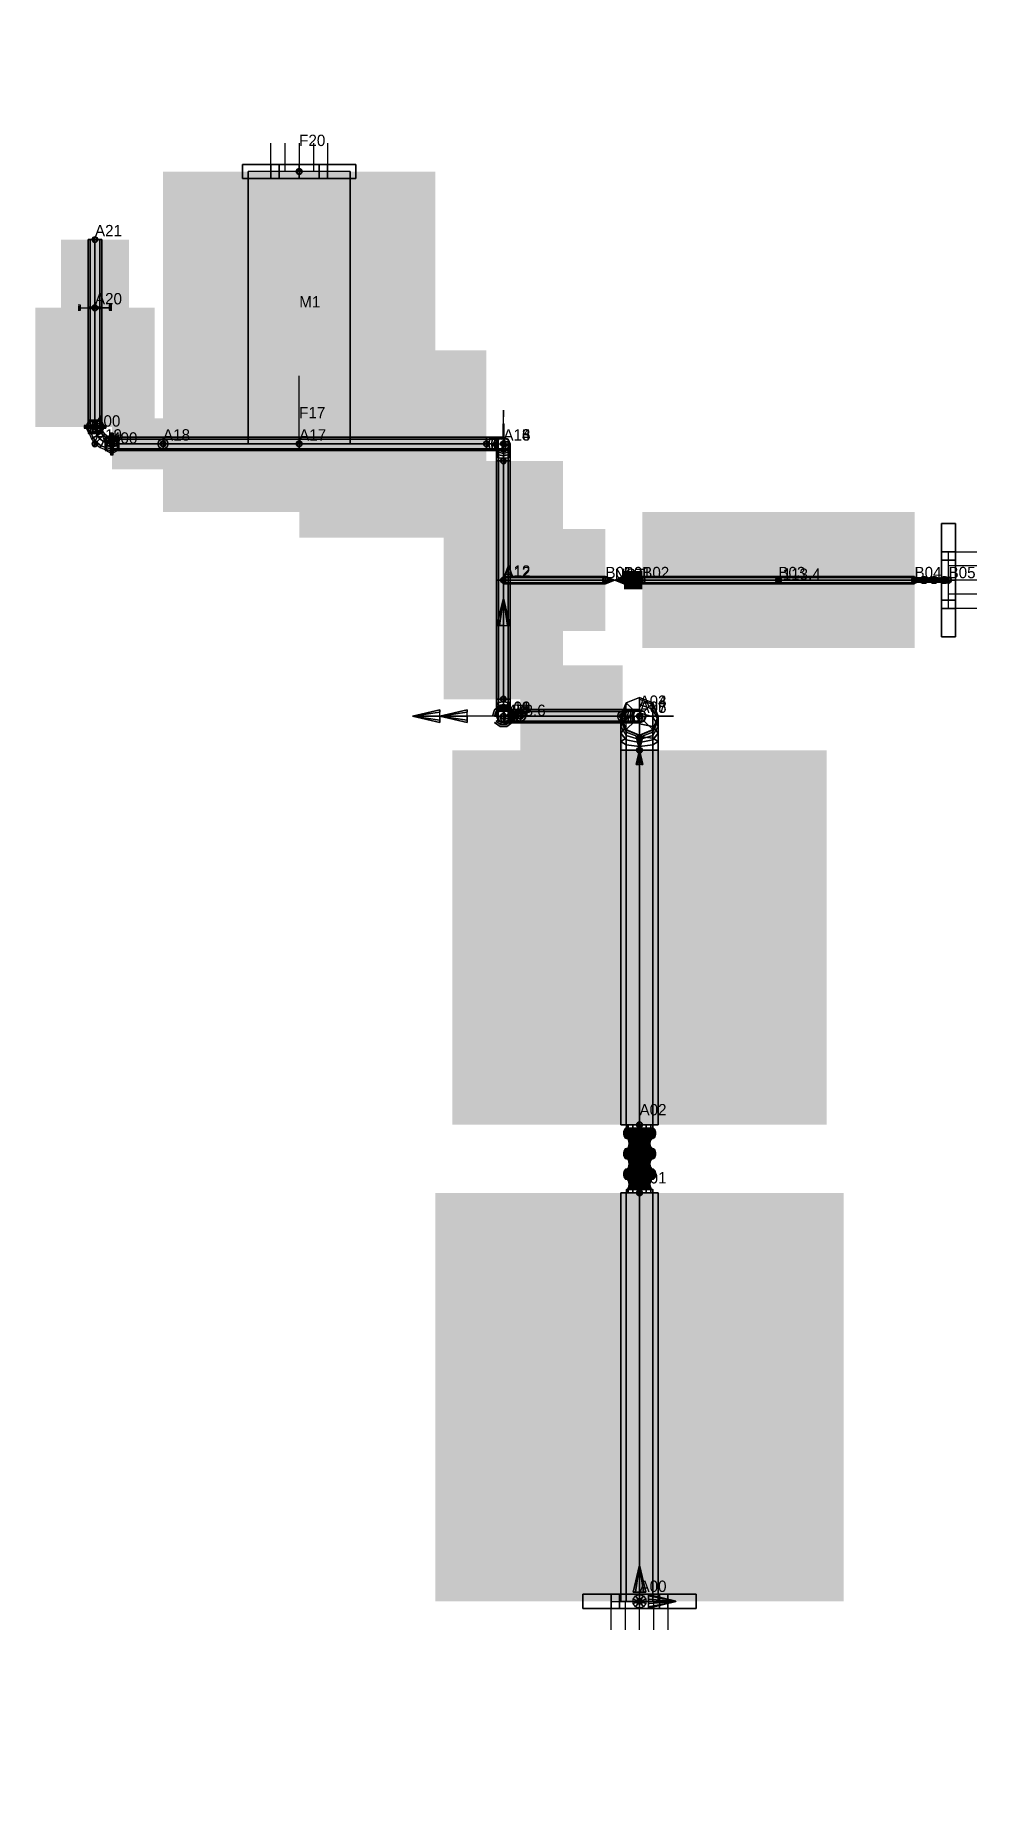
# Model space of a CAD drawing. Extents: x -1614 to 297846, y -601 to 211160.
# Drawn here: x 343 to 4584, y 2134 to 10058 of the extents above; entities that cross this region are included whole.
import ezdxf
from ezdxf.enums import TextEntityAlignment as Align

# ---------------------------------------------------------------- set-up
doc = ezdxf.new("R2010")
doc.units = 0
doc.layers.get('0').update_dxf_attribs({"linetype": 'CONTINUOUS'})
for name, color, linetype in [('3D-MODEL', 1, 'CONTINUOUS'), ('ANCHOR', 12, 'CONTINUOUS'), ('BEND', 5, 'CONTINUOUS'), ('BORDER', 7, 'CONTINUOUS'), ('BORDERTXT', 7, 'CONTINUOUS'), ('DISPL', 13, 'CONTINUOUS'), ('FLANGE', 11, 'CONTINUOUS'), ('FLATT', 11, 'CONTINUOUS'), ('FLXJNT', 4, 'CONTINUOUS'), ('FORCE', 4, 'CONTINUOUS'), ('FRAME', 1, 'CONTINUOUS'), ('FRCATT', 4, 'CONTINUOUS'), ('FRMATT', 1, 'CONTINUOUS'), ('POINT', 5, 'CONTINUOUS'), ('PTATT', 7, 'CONTINUOUS'), ('REDUCER', 13, 'CONTINUOUS'), ('RUN', 5, 'CONTINUOUS'), ('SUPPORT', 1, 'CONTINUOUS'), ('VALATT', 14, 'CONTINUOUS'), ('VALVE', 14, 'CONTINUOUS'), ('WEIGHT', 3, 'CONTINUOUS'), ('WTATT', 3, 'CONTINUOUS')]:
    doc.layers.add(name, color=color, linetype=linetype)

msp = doc.modelspace()

# ---------------------------------------------------------------- texts
at = {"layer": 'FLATT'}
for s, p in [('400', (610, 8307, 2438.399902)), ('400', (686.200012, 8230.799804, 2438.399902)), ('300', (2438.799804, 7011.600097, 1524))]:
    msp.add_text(s, height=50.799999, dxfattribs=at).set_placement(p)
at = {"layer": 'FRCATT'}
msp.add_text(' 453.6', height=50.799999, dxfattribs=at).set_placement((2438.799804, 7011.600097, 609.599975))
at = {"layer": 'FRMATT'}
msp.add_text('M1', height=50.799999, dxfattribs=at).set_placement((1524.400024, 8840.40039, 2133.599853))
at = {"layer": 'PTATT'}
for s, p in [('F20', (1524, 9563.099609, 2133.599853)), ('A21', (609.599975, 9159.081054, 2438.399902)), ('A20', (609.599975, 8854.28125, 2438.399902)), ('F17', (1524, 8343.899414, 2133.599853)), ('A19', (609.599975, 8244.680664, 2438.399902)), ('A18', (914.399963, 8244.680664, 2438.399902)), ('A17', (1524, 8244.680664, 2438.399902)), ('A13', (2438.399902, 8244.680664, -304.799987)), ('A16', (2438.399902, 8244.680664, 2438.399902)), ('A14', (2438.399902, 8244.680664, 914.399963)), ('A15', (2438.399902, 8244.680664, 1676.400024)), ('A12', (2438.399902, 7635.081054, -304.799987)), ('A12', (2438.399902, 7628.350097, -304.799987)), ('B01', (2895.599853, 7628.350097, -304.799987)), ('B01', (2977.895996, 7628.350097, -304.799987)), ('B02', (3060.192138, 7628.350097, -304.799987)), ('B03', (3669.792236, 7628.350097, -304.799987)), ('B04', (4279.392089, 7628.350097, -304.799987)), ('B05', (4431.791992, 7628.350097, -304.799987)), ('A08', (2438.399902, 7025.480957, 2438.399902)), ('A09', (2438.399902, 7025.480957, 1524)), ('A10', (2438.399902, 7025.480957, 609.599975)), ('A11', (2438.399902, 7025.480957, -304.799987)), ('A03', (3048, 7052.46875)), ('A04', (3048, 7052.46875, 914.399963)), ('A05', (3048, 7025.480957, 1219.199951)), ('A06', (3048, 7025.480957, 2133.599853)), ('A07', (3048, 7025.480957, 2438.399902)), ('A02', (3048, 5223.668945)), ('A01', (3048, 4918.868652)), ('A00', (3048, 3090.068847))]:
    msp.add_text(s, height=50.799999, dxfattribs=at).set_placement(p)
at = {"layer": 'VALATT'}
msp.add_text('NST', height=50.799999, dxfattribs=at).set_placement((2936.748046, 7620, -304.799987))
at = {"layer": 'WTATT'}
msp.add_text(' 113.4', height=50.799999, dxfattribs=at).set_placement((3670.192138, 7621.200195, -304.799987))

# ---------------------------------------------------------------- blocks, each defined once
blk = doc.blocks.new('RUN')
at = {"const_width": 1}
blk.add_lwpolyline([(0, 0), (1, 0)], dxfattribs=at)
at = {"flags": 9}
for tag, p in [('SCH', (0.349303, 0.165755)), ('MAT', (0.349303, 0.182422)), ('NOM', (0.349303, 0.149088))]:
    blk.add_attdef(tag, p, '', height=0.01, dxfattribs=at)
blk = doc.blocks.new('3DRUN')
at = {"color": 0, "linetype": 'CONTINUOUS'}
for points in [[(1, 0.353553, -0.353553), (1, 0.5), (0, 0.5), (0, 0.353553, -0.353553)], [(1, 0.5), (1, 0.353553, 0.353553), (0, 0.353553, 0.353553), (0, 0.5)], [(1, 0, -0.5), (1, 0.353553, -0.353553), (0, 0.353553, -0.353553), (0, 0, -0.5)], [(1, 0.353553, 0.353553), (1, 0, 0.5), (0, 0, 0.5), (0, 0.353553, 0.353553)], [(1, -0.353553, -0.353553), (1, 0, -0.5), (0, 0, -0.5), (0, -0.353553, -0.353553)], [(1, 0, 0.5), (1, -0.353553, 0.353553), (0, -0.353553, 0.353553), (0, 0, 0.5)], [(1, -0.353553, 0.353553), (1, -0.5), (0, -0.5), (0, -0.353553, 0.353553)], [(1, -0.5), (1, -0.353553, -0.353553), (0, -0.353553, -0.353553), (0, -0.5)]]:
    blk.add_3dface(points, dxfattribs=at)
blk = doc.blocks.new('FLXJNT')
at = {"color": 0, "linetype": 'BYBLOCK'}
for p, q in [((0, 0.5), (0, -0.5)), ((0, 0.35), (0.05, 0.35)), ((0.95, 0.35), (1, 0.35)), ((1, -0.5), (1, 0.5)), ((0, -0.35), (0.05, -0.35)), ((0.95, -0.35), (1, -0.35))]:
    blk.add_line(p, q, dxfattribs=at)
for centre, start, end in [((0.125, 0.35), 180, 0), ((0.275, 0.35), 0, 180), ((0.425, 0.35), 180, 0), ((0.575, 0.35), 0, 180), ((0.725, 0.35), 180, 0), ((0.875, 0.35), 0, 180), ((0.125, -0.35), 0, 180), ((0.275, -0.35), 180, 0), ((0.425, -0.35), 0, 180), ((0.575, -0.35), 180, 0), ((0.725, -0.35), 0, 180), ((0.875, -0.35), 180, 0)]:
    blk.add_arc(centre, 0.075, start, end, dxfattribs=at)
blk = doc.blocks.new('3DFLXJNT')
at = {"color": 0, "linetype": 'BYBLOCK'}
blk.add_lwpolyline([(1, 0.5), (1, 0.35), (0.95, 0.35, 1), (0.8, 0.35, -1), (0.65, 0.35, 1), (0.5, 0.35, -1), (0.35, 0.35, 1), (0.2, 0.35, -1), (0.05, 0.35), (0, 0.35), (0, 0.5)], format="xyb", dxfattribs=at)
at = {"color": 0, "linetype": 'BYBLOCK', "extrusion": (1, 0, 0)}
blk.add_circle((0, 0), 0.5, dxfattribs=at)
at = {"color": 0, "linetype": 'BYBLOCK', "extrusion": (-1, 0, 0)}
blk.add_circle((0, 0, -1), 0.5, dxfattribs=at)
at = {"color": 0, "linetype": 'BYBLOCK'}
mesh = blk.add_polymesh((9, 5), dxfattribs=at)
for k, corner in enumerate([(0.060048, 0.3125), (0.052556, 0.330589), (0.05, 0.35), (0, 0.35), (0, 0.5), (0.060048, 0.270633, -0.15625), (0.052556, 0.286298, -0.165294), (0.05, 0.303109, -0.175), (0, 0.303109, -0.175), (0, 0.433013, -0.25), (0.060048, 0.15625, -0.270633), (0.052556, 0.165294, -0.286298), (0.05, 0.175, -0.303109), (0, 0.175, -0.303109), (0, 0.25, -0.433013), (0.060048, 0, -0.3125), (0.052556, 0, -0.330589), (0.05, 0, -0.35), (0, 0, -0.35), (0, 0, -0.5), (0.060048, -0.15625, -0.270633), (0.052556, -0.165294, -0.286298), (0.05, -0.175, -0.303109), (0, -0.175, -0.303109), (0, -0.25, -0.433013), (0.060048, -0.270633, -0.15625), (0.052556, -0.286298, -0.165294), (0.05, -0.303109, -0.175), (0, -0.303109, -0.175), (0, -0.433013, -0.25), (0.060048, -0.3125), (0.052556, -0.330589), (0.05, -0.35), (0, -0.35), (0, -0.5), (0.060048, -0.270633, 0.15625), (0.052556, -0.286298, 0.165294), (0.05, -0.303109, 0.175), (0, -0.303109, 0.175), (0, -0.433013, 0.25), (0.060048, -0.15625, 0.270633), (0.052556, -0.165294, 0.286298), (0.05, -0.175, 0.303109), (0, -0.175, 0.303109), (0, -0.25, 0.433013)]):
    mesh.set_mesh_vertex(divmod(k, 5), corner)
mesh = blk.add_polymesh((4, 5), dxfattribs=at)
for k, corner in enumerate([(0.060048, -0.15625, 0.270633), (0.052556, -0.165294, 0.286298), (0.05, -0.175, 0.303109), (0, -0.175, 0.303109), (0, -0.25, 0.433013), (0.060048, 0, 0.3125), (0.052556, 0, 0.330589), (0.05, 0, 0.35), (0, 0, 0.35), (0, 0, 0.5), (0.060048, 0.15625, 0.270633), (0.052556, 0.165294, 0.286298), (0.05, 0.175, 0.303109), (0, 0.175, 0.303109), (0, 0.25, 0.433013), (0.060048, 0.270633, 0.15625), (0.052556, 0.286298, 0.165294), (0.05, 0.303109, 0.175), (0, 0.303109, 0.175), (0, 0.433013, 0.25)]):
    mesh.set_mesh_vertex(divmod(k, 5), corner)
mesh = blk.add_polymesh((9, 9), dxfattribs=at)
for k, corner in enumerate([(0.189952, 0.3125), (0.178033, 0.296967), (0.1625, 0.285048), (0.144411, 0.277556), (0.125, 0.275), (0.105589, 0.277556), (0.0875, 0.285048), (0.071967, 0.296967), (0.060048, 0.3125), (0.189952, 0.270633, -0.15625), (0.178033, 0.257181, -0.148483), (0.1625, 0.246859, -0.142524), (0.144411, 0.24037, -0.138778), (0.125, 0.238157, -0.1375), (0.105589, 0.24037, -0.138778), (0.0875, 0.246859, -0.142524), (0.071967, 0.257181, -0.148483), (0.060048, 0.270633, -0.15625), (0.189952, 0.15625, -0.270633), (0.178033, 0.148483, -0.257181), (0.1625, 0.142524, -0.246859), (0.144411, 0.138778, -0.24037), (0.125, 0.1375, -0.238157), (0.105589, 0.138778, -0.24037), (0.0875, 0.142524, -0.246859), (0.071967, 0.148483, -0.257181), (0.060048, 0.15625, -0.270633), (0.189952, 0, -0.3125), (0.178033, 0, -0.296967), (0.1625, 0, -0.285048), (0.144411, 0, -0.277556), (0.125, 0, -0.275), (0.105589, 0, -0.277556), (0.0875, 0, -0.285048), (0.071967, 0, -0.296967), (0.060048, 0, -0.3125), (0.189952, -0.15625, -0.270633), (0.178033, -0.148483, -0.257181), (0.1625, -0.142524, -0.246859), (0.144411, -0.138778, -0.24037), (0.125, -0.1375, -0.238157), (0.105589, -0.138778, -0.24037), (0.0875, -0.142524, -0.246859), (0.071967, -0.148483, -0.257181), (0.060048, -0.15625, -0.270633), (0.189952, -0.270633, -0.15625), (0.178033, -0.257181, -0.148483), (0.1625, -0.246859, -0.142524), (0.144411, -0.24037, -0.138778), (0.125, -0.238157, -0.1375), (0.105589, -0.24037, -0.138778), (0.0875, -0.246859, -0.142524), (0.071967, -0.257181, -0.148483), (0.060048, -0.270633, -0.15625), (0.189952, -0.3125), (0.178033, -0.296967), (0.1625, -0.285048), (0.144411, -0.277556), (0.125, -0.275), (0.105589, -0.277556), (0.0875, -0.285048), (0.071967, -0.296967), (0.060048, -0.3125), (0.189952, -0.270633, 0.15625), (0.178033, -0.257181, 0.148483), (0.1625, -0.246859, 0.142524), (0.144411, -0.24037, 0.138778), (0.125, -0.238157, 0.1375), (0.105589, -0.24037, 0.138778), (0.0875, -0.246859, 0.142524), (0.071967, -0.257181, 0.148483), (0.060048, -0.270633, 0.15625), (0.189952, -0.15625, 0.270633), (0.178033, -0.148483, 0.257181), (0.1625, -0.142524, 0.246859), (0.144411, -0.138778, 0.24037), (0.125, -0.1375, 0.238157), (0.105589, -0.138778, 0.24037), (0.0875, -0.142524, 0.246859), (0.071967, -0.148483, 0.257181), (0.060048, -0.15625, 0.270633)]):
    mesh.set_mesh_vertex(divmod(k, 9), corner)
mesh = blk.add_polymesh((4, 9), dxfattribs=at)
for k, corner in enumerate([(0.189952, -0.15625, 0.270633), (0.178033, -0.148483, 0.257181), (0.1625, -0.142524, 0.246859), (0.144411, -0.138778, 0.24037), (0.125, -0.1375, 0.238157), (0.105589, -0.138778, 0.24037), (0.0875, -0.142524, 0.246859), (0.071967, -0.148483, 0.257181), (0.060048, -0.15625, 0.270633), (0.189952, 0, 0.3125), (0.178033, 0, 0.296967), (0.1625, 0, 0.285048), (0.144411, 0, 0.277556), (0.125, 0, 0.275), (0.105589, 0, 0.277556), (0.0875, 0, 0.285048), (0.071967, 0, 0.296967), (0.060048, 0, 0.3125), (0.189952, 0.15625, 0.270633), (0.178033, 0.148483, 0.257181), (0.1625, 0.142524, 0.246859), (0.144411, 0.138778, 0.24037), (0.125, 0.1375, 0.238157), (0.105589, 0.138778, 0.24037), (0.0875, 0.142524, 0.246859), (0.071967, 0.148483, 0.257181), (0.060048, 0.15625, 0.270633), (0.189952, 0.270633, 0.15625), (0.178033, 0.257181, 0.148483), (0.1625, 0.246859, 0.142524), (0.144411, 0.24037, 0.138778), (0.125, 0.238157, 0.1375), (0.105589, 0.24037, 0.138778), (0.0875, 0.246859, 0.142524), (0.071967, 0.257181, 0.148483), (0.060048, 0.270633, 0.15625)]):
    mesh.set_mesh_vertex(divmod(k, 9), corner)
mesh = blk.add_polymesh((9, 9), dxfattribs=at)
for k, corner in enumerate([(0.275, 0.425), (0.255589, 0.422444), (0.2375, 0.414952), (0.221967, 0.403033), (0.210048, 0.3875), (0.202556, 0.369411), (0.2, 0.35), (0.197444, 0.330589), (0.189952, 0.3125), (0.275, 0.368061, -0.2125), (0.255589, 0.365848, -0.211222), (0.2375, 0.359359, -0.207476), (0.221967, 0.349037, -0.201517), (0.210048, 0.335585, -0.19375), (0.202556, 0.31992, -0.184706), (0.2, 0.303109, -0.175), (0.197444, 0.286298, -0.165294), (0.189952, 0.270633, -0.15625), (0.275, 0.2125, -0.368061), (0.255589, 0.211222, -0.365848), (0.2375, 0.207476, -0.359359), (0.221967, 0.201517, -0.349037), (0.210048, 0.19375, -0.335585), (0.202556, 0.184706, -0.31992), (0.2, 0.175, -0.303109), (0.197444, 0.165294, -0.286298), (0.189952, 0.15625, -0.270633), (0.275, 0, -0.425), (0.255589, 0, -0.422444), (0.2375, 0, -0.414952), (0.221967, 0, -0.403033), (0.210048, 0, -0.3875), (0.202556, 0, -0.369411), (0.2, 0, -0.35), (0.197444, 0, -0.330589), (0.189952, 0, -0.3125), (0.275, -0.2125, -0.368061), (0.255589, -0.211222, -0.365848), (0.2375, -0.207476, -0.359359), (0.221967, -0.201517, -0.349037), (0.210048, -0.19375, -0.335585), (0.202556, -0.184706, -0.31992), (0.2, -0.175, -0.303109), (0.197444, -0.165294, -0.286298), (0.189952, -0.15625, -0.270633), (0.275, -0.368061, -0.2125), (0.255589, -0.365848, -0.211222), (0.2375, -0.359359, -0.207476), (0.221967, -0.349037, -0.201517), (0.210048, -0.335585, -0.19375), (0.202556, -0.31992, -0.184706), (0.2, -0.303109, -0.175), (0.197444, -0.286298, -0.165294), (0.189952, -0.270633, -0.15625), (0.275, -0.425), (0.255589, -0.422444), (0.2375, -0.414952), (0.221967, -0.403033), (0.210048, -0.3875), (0.202556, -0.369411), (0.2, -0.35), (0.197444, -0.330589), (0.189952, -0.3125), (0.275, -0.368061, 0.2125), (0.255589, -0.365848, 0.211222), (0.2375, -0.359359, 0.207476), (0.221967, -0.349037, 0.201517), (0.210048, -0.335585, 0.19375), (0.202556, -0.31992, 0.184706), (0.2, -0.303109, 0.175), (0.197444, -0.286298, 0.165294), (0.189952, -0.270633, 0.15625), (0.275, -0.2125, 0.368061), (0.255589, -0.211222, 0.365848), (0.2375, -0.207476, 0.359359), (0.221967, -0.201517, 0.349037), (0.210048, -0.19375, 0.335585), (0.202556, -0.184706, 0.31992), (0.2, -0.175, 0.303109), (0.197444, -0.165294, 0.286298), (0.189952, -0.15625, 0.270633)]):
    mesh.set_mesh_vertex(divmod(k, 9), corner)
mesh = blk.add_polymesh((4, 9), dxfattribs=at)
for k, corner in enumerate([(0.275, -0.2125, 0.368061), (0.255589, -0.211222, 0.365848), (0.2375, -0.207476, 0.359359), (0.221967, -0.201517, 0.349037), (0.210048, -0.19375, 0.335585), (0.202556, -0.184706, 0.31992), (0.2, -0.175, 0.303109), (0.197444, -0.165294, 0.286298), (0.189952, -0.15625, 0.270633), (0.275, 0, 0.425), (0.255589, 0, 0.422444), (0.2375, 0, 0.414952), (0.221967, 0, 0.403033), (0.210048, 0, 0.3875), (0.202556, 0, 0.369411), (0.2, 0, 0.35), (0.197444, 0, 0.330589), (0.189952, 0, 0.3125), (0.275, 0.2125, 0.368061), (0.255589, 0.211222, 0.365848), (0.2375, 0.207476, 0.359359), (0.221967, 0.201517, 0.349037), (0.210048, 0.19375, 0.335585), (0.202556, 0.184706, 0.31992), (0.2, 0.175, 0.303109), (0.197444, 0.165294, 0.286298), (0.189952, 0.15625, 0.270633), (0.275, 0.368061, 0.2125), (0.255589, 0.365848, 0.211222), (0.2375, 0.359359, 0.207476), (0.221967, 0.349037, 0.201517), (0.210048, 0.335585, 0.19375), (0.202556, 0.31992, 0.184706), (0.2, 0.303109, 0.175), (0.197444, 0.286298, 0.165294), (0.189952, 0.270633, 0.15625)]):
    mesh.set_mesh_vertex(divmod(k, 9), corner)
mesh = blk.add_polymesh((9, 9), dxfattribs=at)
for k, corner in enumerate([(0.360048, 0.3125), (0.352556, 0.330589), (0.35, 0.35), (0.347444, 0.369411), (0.339952, 0.3875), (0.328033, 0.403033), (0.3125, 0.414952), (0.294411, 0.422444), (0.275, 0.425), (0.360048, 0.270633, -0.15625), (0.352556, 0.286298, -0.165294), (0.35, 0.303109, -0.175), (0.347444, 0.31992, -0.184706), (0.339952, 0.335585, -0.19375), (0.328033, 0.349037, -0.201517), (0.3125, 0.359359, -0.207476), (0.294411, 0.365848, -0.211222), (0.275, 0.368061, -0.2125), (0.360048, 0.15625, -0.270633), (0.352556, 0.165294, -0.286298), (0.35, 0.175, -0.303109), (0.347444, 0.184706, -0.31992), (0.339952, 0.19375, -0.335585), (0.328033, 0.201517, -0.349037), (0.3125, 0.207476, -0.359359), (0.294411, 0.211222, -0.365848), (0.275, 0.2125, -0.368061), (0.360048, 0, -0.3125), (0.352556, 0, -0.330589), (0.35, 0, -0.35), (0.347444, 0, -0.369411), (0.339952, 0, -0.3875), (0.328033, 0, -0.403033), (0.3125, 0, -0.414952), (0.294411, 0, -0.422444), (0.275, 0, -0.425), (0.360048, -0.15625, -0.270633), (0.352556, -0.165294, -0.286298), (0.35, -0.175, -0.303109), (0.347444, -0.184706, -0.31992), (0.339952, -0.19375, -0.335585), (0.328033, -0.201517, -0.349037), (0.3125, -0.207476, -0.359359), (0.294411, -0.211222, -0.365848), (0.275, -0.2125, -0.368061), (0.360048, -0.270633, -0.15625), (0.352556, -0.286298, -0.165294), (0.35, -0.303109, -0.175), (0.347444, -0.31992, -0.184706), (0.339952, -0.335585, -0.19375), (0.328033, -0.349037, -0.201517), (0.3125, -0.359359, -0.207476), (0.294411, -0.365848, -0.211222), (0.275, -0.368061, -0.2125), (0.360048, -0.3125), (0.352556, -0.330589), (0.35, -0.35), (0.347444, -0.369411), (0.339952, -0.3875), (0.328033, -0.403033), (0.3125, -0.414952), (0.294411, -0.422444), (0.275, -0.425), (0.360048, -0.270633, 0.15625), (0.352556, -0.286298, 0.165294), (0.35, -0.303109, 0.175), (0.347444, -0.31992, 0.184706), (0.339952, -0.335585, 0.19375), (0.328033, -0.349037, 0.201517), (0.3125, -0.359359, 0.207476), (0.294411, -0.365848, 0.211222), (0.275, -0.368061, 0.2125), (0.360048, -0.15625, 0.270633), (0.352556, -0.165294, 0.286298), (0.35, -0.175, 0.303109), (0.347444, -0.184706, 0.31992), (0.339952, -0.19375, 0.335585), (0.328033, -0.201517, 0.349037), (0.3125, -0.207476, 0.359359), (0.294411, -0.211222, 0.365848), (0.275, -0.2125, 0.368061)]):
    mesh.set_mesh_vertex(divmod(k, 9), corner)
mesh = blk.add_polymesh((4, 9), dxfattribs=at)
for k, corner in enumerate([(0.360048, -0.15625, 0.270633), (0.352556, -0.165294, 0.286298), (0.35, -0.175, 0.303109), (0.347444, -0.184706, 0.31992), (0.339952, -0.19375, 0.335585), (0.328033, -0.201517, 0.349037), (0.3125, -0.207476, 0.359359), (0.294411, -0.211222, 0.365848), (0.275, -0.2125, 0.368061), (0.360048, 0, 0.3125), (0.352556, 0, 0.330589), (0.35, 0, 0.35), (0.347444, 0, 0.369411), (0.339952, 0, 0.3875), (0.328033, 0, 0.403033), (0.3125, 0, 0.414952), (0.294411, 0, 0.422444), (0.275, 0, 0.425), (0.360048, 0.15625, 0.270633), (0.352556, 0.165294, 0.286298), (0.35, 0.175, 0.303109), (0.347444, 0.184706, 0.31992), (0.339952, 0.19375, 0.335585), (0.328033, 0.201517, 0.349037), (0.3125, 0.207476, 0.359359), (0.294411, 0.211222, 0.365848), (0.275, 0.2125, 0.368061), (0.360048, 0.270633, 0.15625), (0.352556, 0.286298, 0.165294), (0.35, 0.303109, 0.175), (0.347444, 0.31992, 0.184706), (0.339952, 0.335585, 0.19375), (0.328033, 0.349037, 0.201517), (0.3125, 0.359359, 0.207476), (0.294411, 0.365848, 0.211222), (0.275, 0.368061, 0.2125)]):
    mesh.set_mesh_vertex(divmod(k, 9), corner)
mesh = blk.add_polymesh((9, 9), dxfattribs=at)
for k, corner in enumerate([(0.489952, 0.3125), (0.478033, 0.296967), (0.4625, 0.285048), (0.444411, 0.277556), (0.425, 0.275), (0.405589, 0.277556), (0.3875, 0.285048), (0.371967, 0.296967), (0.360048, 0.3125), (0.489952, 0.270633, -0.15625), (0.478033, 0.257181, -0.148483), (0.4625, 0.246859, -0.142524), (0.444411, 0.24037, -0.138778), (0.425, 0.238157, -0.1375), (0.405589, 0.24037, -0.138778), (0.3875, 0.246859, -0.142524), (0.371967, 0.257181, -0.148483), (0.360048, 0.270633, -0.15625), (0.489952, 0.15625, -0.270633), (0.478033, 0.148483, -0.257181), (0.4625, 0.142524, -0.246859), (0.444411, 0.138778, -0.24037), (0.425, 0.1375, -0.238157), (0.405589, 0.138778, -0.24037), (0.3875, 0.142524, -0.246859), (0.371967, 0.148483, -0.257181), (0.360048, 0.15625, -0.270633), (0.489952, 0, -0.3125), (0.478033, 0, -0.296967), (0.4625, 0, -0.285048), (0.444411, 0, -0.277556), (0.425, 0, -0.275), (0.405589, 0, -0.277556), (0.3875, 0, -0.285048), (0.371967, 0, -0.296967), (0.360048, 0, -0.3125), (0.489952, -0.15625, -0.270633), (0.478033, -0.148483, -0.257181), (0.4625, -0.142524, -0.246859), (0.444411, -0.138778, -0.24037), (0.425, -0.1375, -0.238157), (0.405589, -0.138778, -0.24037), (0.3875, -0.142524, -0.246859), (0.371967, -0.148483, -0.257181), (0.360048, -0.15625, -0.270633), (0.489952, -0.270633, -0.15625), (0.478033, -0.257181, -0.148483), (0.4625, -0.246859, -0.142524), (0.444411, -0.24037, -0.138778), (0.425, -0.238157, -0.1375), (0.405589, -0.24037, -0.138778), (0.3875, -0.246859, -0.142524), (0.371967, -0.257181, -0.148483), (0.360048, -0.270633, -0.15625), (0.489952, -0.3125), (0.478033, -0.296967), (0.4625, -0.285048), (0.444411, -0.277556), (0.425, -0.275), (0.405589, -0.277556), (0.3875, -0.285048), (0.371967, -0.296967), (0.360048, -0.3125), (0.489952, -0.270633, 0.15625), (0.478033, -0.257181, 0.148483), (0.4625, -0.246859, 0.142524), (0.444411, -0.24037, 0.138778), (0.425, -0.238157, 0.1375), (0.405589, -0.24037, 0.138778), (0.3875, -0.246859, 0.142524), (0.371967, -0.257181, 0.148483), (0.360048, -0.270633, 0.15625), (0.489952, -0.15625, 0.270633), (0.478033, -0.148483, 0.257181), (0.4625, -0.142524, 0.246859), (0.444411, -0.138778, 0.24037), (0.425, -0.1375, 0.238157), (0.405589, -0.138778, 0.24037), (0.3875, -0.142524, 0.246859), (0.371967, -0.148483, 0.257181), (0.360048, -0.15625, 0.270633)]):
    mesh.set_mesh_vertex(divmod(k, 9), corner)
mesh = blk.add_polymesh((4, 9), dxfattribs=at)
for k, corner in enumerate([(0.489952, -0.15625, 0.270633), (0.478033, -0.148483, 0.257181), (0.4625, -0.142524, 0.246859), (0.444411, -0.138778, 0.24037), (0.425, -0.1375, 0.238157), (0.405589, -0.138778, 0.24037), (0.3875, -0.142524, 0.246859), (0.371967, -0.148483, 0.257181), (0.360048, -0.15625, 0.270633), (0.489952, 0, 0.3125), (0.478033, 0, 0.296967), (0.4625, 0, 0.285048), (0.444411, 0, 0.277556), (0.425, 0, 0.275), (0.405589, 0, 0.277556), (0.3875, 0, 0.285048), (0.371967, 0, 0.296967), (0.360048, 0, 0.3125), (0.489952, 0.15625, 0.270633), (0.478033, 0.148483, 0.257181), (0.4625, 0.142524, 0.246859), (0.444411, 0.138778, 0.24037), (0.425, 0.1375, 0.238157), (0.405589, 0.138778, 0.24037), (0.3875, 0.142524, 0.246859), (0.371967, 0.148483, 0.257181), (0.360048, 0.15625, 0.270633), (0.489952, 0.270633, 0.15625), (0.478033, 0.257181, 0.148483), (0.4625, 0.246859, 0.142524), (0.444411, 0.24037, 0.138778), (0.425, 0.238157, 0.1375), (0.405589, 0.24037, 0.138778), (0.3875, 0.246859, 0.142524), (0.371967, 0.257181, 0.148483), (0.360048, 0.270633, 0.15625)]):
    mesh.set_mesh_vertex(divmod(k, 9), corner)
mesh = blk.add_polymesh((9, 9), dxfattribs=at)
for k, corner in enumerate([(0.575, 0.425), (0.555589, 0.422444), (0.5375, 0.414952), (0.521967, 0.403033), (0.510048, 0.3875), (0.502556, 0.369411), (0.5, 0.35), (0.497444, 0.330589), (0.489952, 0.3125), (0.575, 0.368061, -0.2125), (0.555589, 0.365848, -0.211222), (0.5375, 0.359359, -0.207476), (0.521967, 0.349037, -0.201517), (0.510048, 0.335585, -0.19375), (0.502556, 0.31992, -0.184706), (0.5, 0.303109, -0.175), (0.497444, 0.286298, -0.165294), (0.489952, 0.270633, -0.15625), (0.575, 0.2125, -0.368061), (0.555589, 0.211222, -0.365848), (0.5375, 0.207476, -0.359359), (0.521967, 0.201517, -0.349037), (0.510048, 0.19375, -0.335585), (0.502556, 0.184706, -0.31992), (0.5, 0.175, -0.303109), (0.497444, 0.165294, -0.286298), (0.489952, 0.15625, -0.270633), (0.575, 0, -0.425), (0.555589, 0, -0.422444), (0.5375, 0, -0.414952), (0.521967, 0, -0.403033), (0.510048, 0, -0.3875), (0.502556, 0, -0.369411), (0.5, 0, -0.35), (0.497444, 0, -0.330589), (0.489952, 0, -0.3125), (0.575, -0.2125, -0.368061), (0.555589, -0.211222, -0.365848), (0.5375, -0.207476, -0.359359), (0.521967, -0.201517, -0.349037), (0.510048, -0.19375, -0.335585), (0.502556, -0.184706, -0.31992), (0.5, -0.175, -0.303109), (0.497444, -0.165294, -0.286298), (0.489952, -0.15625, -0.270633), (0.575, -0.368061, -0.2125), (0.555589, -0.365848, -0.211222), (0.5375, -0.359359, -0.207476), (0.521967, -0.349037, -0.201517), (0.510048, -0.335585, -0.19375), (0.502556, -0.31992, -0.184706), (0.5, -0.303109, -0.175), (0.497444, -0.286298, -0.165294), (0.489952, -0.270633, -0.15625), (0.575, -0.425), (0.555589, -0.422444), (0.5375, -0.414952), (0.521967, -0.403033), (0.510048, -0.3875), (0.502556, -0.369411), (0.5, -0.35), (0.497444, -0.330589), (0.489952, -0.3125), (0.575, -0.368061, 0.2125), (0.555589, -0.365848, 0.211222), (0.5375, -0.359359, 0.207476), (0.521967, -0.349037, 0.201517), (0.510048, -0.335585, 0.19375), (0.502556, -0.31992, 0.184706), (0.5, -0.303109, 0.175), (0.497444, -0.286298, 0.165294), (0.489952, -0.270633, 0.15625), (0.575, -0.2125, 0.368061), (0.555589, -0.211222, 0.365848), (0.5375, -0.207476, 0.359359), (0.521967, -0.201517, 0.349037), (0.510048, -0.19375, 0.335585), (0.502556, -0.184706, 0.31992), (0.5, -0.175, 0.303109), (0.497444, -0.165294, 0.286298), (0.489952, -0.15625, 0.270633)]):
    mesh.set_mesh_vertex(divmod(k, 9), corner)
mesh = blk.add_polymesh((4, 9), dxfattribs=at)
for k, corner in enumerate([(0.575, -0.2125, 0.368061), (0.555589, -0.211222, 0.365848), (0.5375, -0.207476, 0.359359), (0.521967, -0.201517, 0.349037), (0.510048, -0.19375, 0.335585), (0.502556, -0.184706, 0.31992), (0.5, -0.175, 0.303109), (0.497444, -0.165294, 0.286298), (0.489952, -0.15625, 0.270633), (0.575, 0, 0.425), (0.555589, 0, 0.422444), (0.5375, 0, 0.414952), (0.521967, 0, 0.403033), (0.510048, 0, 0.3875), (0.502556, 0, 0.369411), (0.5, 0, 0.35), (0.497444, 0, 0.330589), (0.489952, 0, 0.3125), (0.575, 0.2125, 0.368061), (0.555589, 0.211222, 0.365848), (0.5375, 0.207476, 0.359359), (0.521967, 0.201517, 0.349037), (0.510048, 0.19375, 0.335585), (0.502556, 0.184706, 0.31992), (0.5, 0.175, 0.303109), (0.497444, 0.165294, 0.286298), (0.489952, 0.15625, 0.270633), (0.575, 0.368061, 0.2125), (0.555589, 0.365848, 0.211222), (0.5375, 0.359359, 0.207476), (0.521967, 0.349037, 0.201517), (0.510048, 0.335585, 0.19375), (0.502556, 0.31992, 0.184706), (0.5, 0.303109, 0.175), (0.497444, 0.286298, 0.165294), (0.489952, 0.270633, 0.15625)]):
    mesh.set_mesh_vertex(divmod(k, 9), corner)
mesh = blk.add_polymesh((9, 9), dxfattribs=at)
for k, corner in enumerate([(0.660048, 0.3125), (0.652556, 0.330589), (0.65, 0.35), (0.647444, 0.369411), (0.639952, 0.3875), (0.628033, 0.403033), (0.6125, 0.414952), (0.594411, 0.422444), (0.575, 0.425), (0.660048, 0.270633, -0.15625), (0.652556, 0.286298, -0.165294), (0.65, 0.303109, -0.175), (0.647444, 0.31992, -0.184706), (0.639952, 0.335585, -0.19375), (0.628033, 0.349037, -0.201517), (0.6125, 0.359359, -0.207476), (0.594411, 0.365848, -0.211222), (0.575, 0.368061, -0.2125), (0.660048, 0.15625, -0.270633), (0.652556, 0.165294, -0.286298), (0.65, 0.175, -0.303109), (0.647444, 0.184706, -0.31992), (0.639952, 0.19375, -0.335585), (0.628033, 0.201517, -0.349037), (0.6125, 0.207476, -0.359359), (0.594411, 0.211222, -0.365848), (0.575, 0.2125, -0.368061), (0.660048, 0, -0.3125), (0.652556, 0, -0.330589), (0.65, 0, -0.35), (0.647444, 0, -0.369411), (0.639952, 0, -0.3875), (0.628033, 0, -0.403033), (0.6125, 0, -0.414952), (0.594411, 0, -0.422444), (0.575, 0, -0.425), (0.660048, -0.15625, -0.270633), (0.652556, -0.165294, -0.286298), (0.65, -0.175, -0.303109), (0.647444, -0.184706, -0.31992), (0.639952, -0.19375, -0.335585), (0.628033, -0.201517, -0.349037), (0.6125, -0.207476, -0.359359), (0.594411, -0.211222, -0.365848), (0.575, -0.2125, -0.368061), (0.660048, -0.270633, -0.15625), (0.652556, -0.286298, -0.165294), (0.65, -0.303109, -0.175), (0.647444, -0.31992, -0.184706), (0.639952, -0.335585, -0.19375), (0.628033, -0.349037, -0.201517), (0.6125, -0.359359, -0.207476), (0.594411, -0.365848, -0.211222), (0.575, -0.368061, -0.2125), (0.660048, -0.3125), (0.652556, -0.330589), (0.65, -0.35), (0.647444, -0.369411), (0.639952, -0.3875), (0.628033, -0.403033), (0.6125, -0.414952), (0.594411, -0.422444), (0.575, -0.425), (0.660048, -0.270633, 0.15625), (0.652556, -0.286298, 0.165294), (0.65, -0.303109, 0.175), (0.647444, -0.31992, 0.184706), (0.639952, -0.335585, 0.19375), (0.628033, -0.349037, 0.201517), (0.6125, -0.359359, 0.207476), (0.594411, -0.365848, 0.211222), (0.575, -0.368061, 0.2125), (0.660048, -0.15625, 0.270633), (0.652556, -0.165294, 0.286298), (0.65, -0.175, 0.303109), (0.647444, -0.184706, 0.31992), (0.639952, -0.19375, 0.335585), (0.628033, -0.201517, 0.349037), (0.6125, -0.207476, 0.359359), (0.594411, -0.211222, 0.365848), (0.575, -0.2125, 0.368061)]):
    mesh.set_mesh_vertex(divmod(k, 9), corner)
mesh = blk.add_polymesh((4, 9), dxfattribs=at)
for k, corner in enumerate([(0.660048, -0.15625, 0.270633), (0.652556, -0.165294, 0.286298), (0.65, -0.175, 0.303109), (0.647444, -0.184706, 0.31992), (0.639952, -0.19375, 0.335585), (0.628033, -0.201517, 0.349037), (0.6125, -0.207476, 0.359359), (0.594411, -0.211222, 0.365848), (0.575, -0.2125, 0.368061), (0.660048, 0, 0.3125), (0.652556, 0, 0.330589), (0.65, 0, 0.35), (0.647444, 0, 0.369411), (0.639952, 0, 0.3875), (0.628033, 0, 0.403033), (0.6125, 0, 0.414952), (0.594411, 0, 0.422444), (0.575, 0, 0.425), (0.660048, 0.15625, 0.270633), (0.652556, 0.165294, 0.286298), (0.65, 0.175, 0.303109), (0.647444, 0.184706, 0.31992), (0.639952, 0.19375, 0.335585), (0.628033, 0.201517, 0.349037), (0.6125, 0.207476, 0.359359), (0.594411, 0.211222, 0.365848), (0.575, 0.2125, 0.368061), (0.660048, 0.270633, 0.15625), (0.652556, 0.286298, 0.165294), (0.65, 0.303109, 0.175), (0.647444, 0.31992, 0.184706), (0.639952, 0.335585, 0.19375), (0.628033, 0.349037, 0.201517), (0.6125, 0.359359, 0.207476), (0.594411, 0.365848, 0.211222), (0.575, 0.368061, 0.2125)]):
    mesh.set_mesh_vertex(divmod(k, 9), corner)
mesh = blk.add_polymesh((9, 9), dxfattribs=at)
for k, corner in enumerate([(0.789952, 0.3125), (0.778033, 0.296967), (0.7625, 0.285048), (0.744411, 0.277556), (0.725, 0.275), (0.705589, 0.277556), (0.6875, 0.285048), (0.671967, 0.296967), (0.660048, 0.3125), (0.789952, 0.270633, -0.15625), (0.778033, 0.257181, -0.148483), (0.7625, 0.246859, -0.142524), (0.744411, 0.24037, -0.138778), (0.725, 0.238157, -0.1375), (0.705589, 0.24037, -0.138778), (0.6875, 0.246859, -0.142524), (0.671967, 0.257181, -0.148483), (0.660048, 0.270633, -0.15625), (0.789952, 0.15625, -0.270633), (0.778033, 0.148483, -0.257181), (0.7625, 0.142524, -0.246859), (0.744411, 0.138778, -0.24037), (0.725, 0.1375, -0.238157), (0.705589, 0.138778, -0.24037), (0.6875, 0.142524, -0.246859), (0.671967, 0.148483, -0.257181), (0.660048, 0.15625, -0.270633), (0.789952, 0, -0.3125), (0.778033, 0, -0.296967), (0.7625, 0, -0.285048), (0.744411, 0, -0.277556), (0.725, 0, -0.275), (0.705589, 0, -0.277556), (0.6875, 0, -0.285048), (0.671967, 0, -0.296967), (0.660048, 0, -0.3125), (0.789952, -0.15625, -0.270633), (0.778033, -0.148483, -0.257181), (0.7625, -0.142524, -0.246859), (0.744411, -0.138778, -0.24037), (0.725, -0.1375, -0.238157), (0.705589, -0.138778, -0.24037), (0.6875, -0.142524, -0.246859), (0.671967, -0.148483, -0.257181), (0.660048, -0.15625, -0.270633), (0.789952, -0.270633, -0.15625), (0.778033, -0.257181, -0.148483), (0.7625, -0.246859, -0.142524), (0.744411, -0.24037, -0.138778), (0.725, -0.238157, -0.1375), (0.705589, -0.24037, -0.138778), (0.6875, -0.246859, -0.142524), (0.671967, -0.257181, -0.148483), (0.660048, -0.270633, -0.15625), (0.789952, -0.3125), (0.778033, -0.296967), (0.7625, -0.285048), (0.744411, -0.277556), (0.725, -0.275), (0.705589, -0.277556), (0.6875, -0.285048), (0.671967, -0.296967), (0.660048, -0.3125), (0.789952, -0.270633, 0.15625), (0.778033, -0.257181, 0.148483), (0.7625, -0.246859, 0.142524), (0.744411, -0.24037, 0.138778), (0.725, -0.238157, 0.1375), (0.705589, -0.24037, 0.138778), (0.6875, -0.246859, 0.142524), (0.671967, -0.257181, 0.148483), (0.660048, -0.270633, 0.15625), (0.789952, -0.15625, 0.270633), (0.778033, -0.148483, 0.257181), (0.7625, -0.142524, 0.246859), (0.744411, -0.138778, 0.24037), (0.725, -0.1375, 0.238157), (0.705589, -0.138778, 0.24037), (0.6875, -0.142524, 0.246859), (0.671967, -0.148483, 0.257181), (0.660048, -0.15625, 0.270633)]):
    mesh.set_mesh_vertex(divmod(k, 9), corner)
mesh = blk.add_polymesh((4, 9), dxfattribs=at)
for k, corner in enumerate([(0.789952, -0.15625, 0.270633), (0.778033, -0.148483, 0.257181), (0.7625, -0.142524, 0.246859), (0.744411, -0.138778, 0.24037), (0.725, -0.1375, 0.238157), (0.705589, -0.138778, 0.24037), (0.6875, -0.142524, 0.246859), (0.671967, -0.148483, 0.257181), (0.660048, -0.15625, 0.270633), (0.789952, 0, 0.3125), (0.778033, 0, 0.296967), (0.7625, 0, 0.285048), (0.744411, 0, 0.277556), (0.725, 0, 0.275), (0.705589, 0, 0.277556), (0.6875, 0, 0.285048), (0.671967, 0, 0.296967), (0.660048, 0, 0.3125), (0.789952, 0.15625, 0.270633), (0.778033, 0.148483, 0.257181), (0.7625, 0.142524, 0.246859), (0.744411, 0.138778, 0.24037), (0.725, 0.1375, 0.238157), (0.705589, 0.138778, 0.24037), (0.6875, 0.142524, 0.246859), (0.671967, 0.148483, 0.257181), (0.660048, 0.15625, 0.270633), (0.789952, 0.270633, 0.15625), (0.778033, 0.257181, 0.148483), (0.7625, 0.246859, 0.142524), (0.744411, 0.24037, 0.138778), (0.725, 0.238157, 0.1375), (0.705589, 0.24037, 0.138778), (0.6875, 0.246859, 0.142524), (0.671967, 0.257181, 0.148483), (0.660048, 0.270633, 0.15625)]):
    mesh.set_mesh_vertex(divmod(k, 9), corner)
mesh = blk.add_polymesh((9, 9), dxfattribs=at)
for k, corner in enumerate([(0.875, 0.425), (0.855589, 0.422444), (0.8375, 0.414952), (0.821967, 0.403033), (0.810048, 0.3875), (0.802556, 0.369411), (0.8, 0.35), (0.797444, 0.330589), (0.789952, 0.3125), (0.875, 0.368061, -0.2125), (0.855589, 0.365848, -0.211222), (0.8375, 0.359359, -0.207476), (0.821967, 0.349037, -0.201517), (0.810048, 0.335585, -0.19375), (0.802556, 0.31992, -0.184706), (0.8, 0.303109, -0.175), (0.797444, 0.286298, -0.165294), (0.789952, 0.270633, -0.15625), (0.875, 0.2125, -0.368061), (0.855589, 0.211222, -0.365848), (0.8375, 0.207476, -0.359359), (0.821967, 0.201517, -0.349037), (0.810048, 0.19375, -0.335585), (0.802556, 0.184706, -0.31992), (0.8, 0.175, -0.303109), (0.797444, 0.165294, -0.286298), (0.789952, 0.15625, -0.270633), (0.875, 0, -0.425), (0.855589, 0, -0.422444), (0.8375, 0, -0.414952), (0.821967, 0, -0.403033), (0.810048, 0, -0.3875), (0.802556, 0, -0.369411), (0.8, 0, -0.35), (0.797444, 0, -0.330589), (0.789952, 0, -0.3125), (0.875, -0.2125, -0.368061), (0.855589, -0.211222, -0.365848), (0.8375, -0.207476, -0.359359), (0.821967, -0.201517, -0.349037), (0.810048, -0.19375, -0.335585), (0.802556, -0.184706, -0.31992), (0.8, -0.175, -0.303109), (0.797444, -0.165294, -0.286298), (0.789952, -0.15625, -0.270633), (0.875, -0.368061, -0.2125), (0.855589, -0.365848, -0.211222), (0.8375, -0.359359, -0.207476), (0.821967, -0.349037, -0.201517), (0.810048, -0.335585, -0.19375), (0.802556, -0.31992, -0.184706), (0.8, -0.303109, -0.175), (0.797444, -0.286298, -0.165294), (0.789952, -0.270633, -0.15625), (0.875, -0.425), (0.855589, -0.422444), (0.8375, -0.414952), (0.821967, -0.403033), (0.810048, -0.3875), (0.802556, -0.369411), (0.8, -0.35), (0.797444, -0.330589), (0.789952, -0.3125), (0.875, -0.368061, 0.2125), (0.855589, -0.365848, 0.211222), (0.8375, -0.359359, 0.207476), (0.821967, -0.349037, 0.201517), (0.810048, -0.335585, 0.19375), (0.802556, -0.31992, 0.184706), (0.8, -0.303109, 0.175), (0.797444, -0.286298, 0.165294), (0.789952, -0.270633, 0.15625), (0.875, -0.2125, 0.368061), (0.855589, -0.211222, 0.365848), (0.8375, -0.207476, 0.359359), (0.821967, -0.201517, 0.349037), (0.810048, -0.19375, 0.335585), (0.802556, -0.184706, 0.31992), (0.8, -0.175, 0.303109), (0.797444, -0.165294, 0.286298), (0.789952, -0.15625, 0.270633)]):
    mesh.set_mesh_vertex(divmod(k, 9), corner)
mesh = blk.add_polymesh((4, 9), dxfattribs=at)
for k, corner in enumerate([(0.875, -0.2125, 0.368061), (0.855589, -0.211222, 0.365848), (0.8375, -0.207476, 0.359359), (0.821967, -0.201517, 0.349037), (0.810048, -0.19375, 0.335585), (0.802556, -0.184706, 0.31992), (0.8, -0.175, 0.303109), (0.797444, -0.165294, 0.286298), (0.789952, -0.15625, 0.270633), (0.875, 0, 0.425), (0.855589, 0, 0.422444), (0.8375, 0, 0.414952), (0.821967, 0, 0.403033), (0.810048, 0, 0.3875), (0.802556, 0, 0.369411), (0.8, 0, 0.35), (0.797444, 0, 0.330589), (0.789952, 0, 0.3125), (0.875, 0.2125, 0.368061), (0.855589, 0.211222, 0.365848), (0.8375, 0.207476, 0.359359), (0.821967, 0.201517, 0.349037), (0.810048, 0.19375, 0.335585), (0.802556, 0.184706, 0.31992), (0.8, 0.175, 0.303109), (0.797444, 0.165294, 0.286298), (0.789952, 0.15625, 0.270633), (0.875, 0.368061, 0.2125), (0.855589, 0.365848, 0.211222), (0.8375, 0.359359, 0.207476), (0.821967, 0.349037, 0.201517), (0.810048, 0.335585, 0.19375), (0.802556, 0.31992, 0.184706), (0.8, 0.303109, 0.175), (0.797444, 0.286298, 0.165294), (0.789952, 0.270633, 0.15625)]):
    mesh.set_mesh_vertex(divmod(k, 9), corner)
mesh = blk.add_polymesh((9, 9), dxfattribs=at)
for k, corner in enumerate([(1, 0.5), (1, 0.35), (0.95, 0.35), (0.947444, 0.369411), (0.939952, 0.3875), (0.928033, 0.403033), (0.9125, 0.414952), (0.894411, 0.422444), (0.875, 0.425), (1, 0.433013, -0.25), (1, 0.303109, -0.175), (0.95, 0.303109, -0.175), (0.947444, 0.31992, -0.184706), (0.939952, 0.335585, -0.19375), (0.928033, 0.349037, -0.201517), (0.9125, 0.359359, -0.207476), (0.894411, 0.365848, -0.211222), (0.875, 0.368061, -0.2125), (1, 0.25, -0.433013), (1, 0.175, -0.303109), (0.95, 0.175, -0.303109), (0.947444, 0.184706, -0.31992), (0.939952, 0.19375, -0.335585), (0.928033, 0.201517, -0.349037), (0.9125, 0.207476, -0.359359), (0.894411, 0.211222, -0.365848), (0.875, 0.2125, -0.368061), (1, 0, -0.5), (1, 0, -0.35), (0.95, 0, -0.35), (0.947444, 0, -0.369411), (0.939952, 0, -0.3875), (0.928033, 0, -0.403033), (0.9125, 0, -0.414952), (0.894411, 0, -0.422444), (0.875, 0, -0.425), (1, -0.25, -0.433013), (1, -0.175, -0.303109), (0.95, -0.175, -0.303109), (0.947444, -0.184706, -0.31992), (0.939952, -0.19375, -0.335585), (0.928033, -0.201517, -0.349037), (0.9125, -0.207476, -0.359359), (0.894411, -0.211222, -0.365848), (0.875, -0.2125, -0.368061), (1, -0.433013, -0.25), (1, -0.303109, -0.175), (0.95, -0.303109, -0.175), (0.947444, -0.31992, -0.184706), (0.939952, -0.335585, -0.19375), (0.928033, -0.349037, -0.201517), (0.9125, -0.359359, -0.207476), (0.894411, -0.365848, -0.211222), (0.875, -0.368061, -0.2125), (1, -0.5), (1, -0.35), (0.95, -0.35), (0.947444, -0.369411), (0.939952, -0.3875), (0.928033, -0.403033), (0.9125, -0.414952), (0.894411, -0.422444), (0.875, -0.425), (1, -0.433013, 0.25), (1, -0.303109, 0.175), (0.95, -0.303109, 0.175), (0.947444, -0.31992, 0.184706), (0.939952, -0.335585, 0.19375), (0.928033, -0.349037, 0.201517), (0.9125, -0.359359, 0.207476), (0.894411, -0.365848, 0.211222), (0.875, -0.368061, 0.2125), (1, -0.25, 0.433013), (1, -0.175, 0.303109), (0.95, -0.175, 0.303109), (0.947444, -0.184706, 0.31992), (0.939952, -0.19375, 0.335585), (0.928033, -0.201517, 0.349037), (0.9125, -0.207476, 0.359359), (0.894411, -0.211222, 0.365848), (0.875, -0.2125, 0.368061)]):
    mesh.set_mesh_vertex(divmod(k, 9), corner)
mesh = blk.add_polymesh((4, 9), dxfattribs=at)
for k, corner in enumerate([(1, -0.25, 0.433013), (1, -0.175, 0.303109), (0.95, -0.175, 0.303109), (0.947444, -0.184706, 0.31992), (0.939952, -0.19375, 0.335585), (0.928033, -0.201517, 0.349037), (0.9125, -0.207476, 0.359359), (0.894411, -0.211222, 0.365848), (0.875, -0.2125, 0.368061), (1, 0, 0.5), (1, 0, 0.35), (0.95, 0, 0.35), (0.947444, 0, 0.369411), (0.939952, 0, 0.3875), (0.928033, 0, 0.403033), (0.9125, 0, 0.414952), (0.894411, 0, 0.422444), (0.875, 0, 0.425), (1, 0.25, 0.433013), (1, 0.175, 0.303109), (0.95, 0.175, 0.303109), (0.947444, 0.184706, 0.31992), (0.939952, 0.19375, 0.335585), (0.928033, 0.201517, 0.349037), (0.9125, 0.207476, 0.359359), (0.894411, 0.211222, 0.365848), (0.875, 0.2125, 0.368061), (1, 0.433013, 0.25), (1, 0.303109, 0.175), (0.95, 0.303109, 0.175), (0.947444, 0.31992, 0.184706), (0.939952, 0.335585, 0.19375), (0.928033, 0.349037, 0.201517), (0.9125, 0.359359, 0.207476), (0.894411, 0.365848, 0.211222), (0.875, 0.368061, 0.2125)]):
    mesh.set_mesh_vertex(divmod(k, 9), corner)
blk = doc.blocks.new('REDUCER')
for p, q in [((0, 0.5), (1, 0.25)), ((0, -0.5), (0, 0.5)), ((1, 0.25), (1, -0.25)), ((1, -0.25), (0, -0.5))]:
    blk.add_line(p, q)
blk = doc.blocks.new('VALVE')
for p, q in [((0, -0.5), (0, 0.5)), ((0, 0.5), (1, -0.5)), ((1, 0.5), (0, -0.5)), ((1, -0.5), (1, 0.5))]:
    blk.add_line(p, q)
at = {"flags": 9}
for tag, p in [('WGT', (0.49792, 0.521981)), ('RAT', (0.49792, 0.538647))]:
    blk.add_attdef(tag, p, '', height=0.01, dxfattribs=at)
blk = doc.blocks.new('3DVALVE')
mesh = blk.add_polymesh((2, 8), dxfattribs=dict(n_close=True))
for k, corner in enumerate([(0, 0.5), (0, 0.353553, 0.353553), (0, 0, 0.5), (0, -0.353553, 0.353553), (0, -0.5), (0, -0.353553, -0.353553), (0, 0, -0.5), (0, 0.353553, -0.353553), (0.5, 0), (0.5, 0), (0.5, 0), (0.5, 0), (0.5, 0), (0.5, 0), (0.5, 0), (0.5, 0)]):
    mesh.set_mesh_vertex(divmod(k, 8), corner)
mesh = blk.add_polymesh((2, 8), dxfattribs=dict(n_close=True))
for k, corner in enumerate([(1, 0.5), (1, 0.353553, 0.353553), (1, 0, 0.5), (1, -0.353553, 0.353553), (1, -0.5), (1, -0.353553, -0.353553), (1, 0, -0.5), (1, 0.353553, -0.353553), (0.5, 0), (0.5, 0), (0.5, 0), (0.5, 0), (0.5, 0), (0.5, 0), (0.5, 0), (0.5, 0)]):
    mesh.set_mesh_vertex(divmod(k, 8), corner)
blk = doc.blocks.new('POINT')
at = {"color": 0, "linetype": 'BYBLOCK'}
blk.add_circle((0, 0), 0.5, dxfattribs=at)
at = {"color": 0, "linetype": 'BYBLOCK', "extrusion": (1e-16, 0, -1)}
blk.add_circle((0, 0), 0.5, dxfattribs=at)
at = {"color": 0, "linetype": 'BYBLOCK', "extrusion": (0.707107, 0, 0.707107)}
blk.add_circle((0, 0), 0.5, dxfattribs=at)
at = {"color": 0, "linetype": 'BYBLOCK', "extrusion": (0.707107, 0, -0.707107)}
blk.add_circle((0, 0), 0.5, dxfattribs=at)
at = {"color": 0, "linetype": 'BYBLOCK', "extrusion": (-0.707107, 0, -0.707107)}
blk.add_circle((0, 0), 0.5, dxfattribs=at)
at = {"color": 0, "linetype": 'BYBLOCK', "extrusion": (-0.707107, 0, 0.707107)}
blk.add_circle((0, 0), 0.5, dxfattribs=at)
at = {"color": 0, "linetype": 'BYBLOCK', "extrusion": (1, 0, 1e-16)}
blk.add_circle((0, 0), 0.5, dxfattribs=at)
at = {"color": 0, "linetype": 'BYBLOCK', "extrusion": (-1, 0, -2e-16)}
blk.add_circle((0, 0), 0.5, dxfattribs=at)
blk = doc.blocks.new('3DANCHOR')
at = {"extrusion": (-1, 0, 0)}
for p, q in [((-0.125, 1, -1), (-0.125, 1, 1)), ((-0.125, -1, -1), (-0.125, 1, -1)), ((-0.125, 1, 1), (-0.125, -1, 1)), ((0.125, 1, -1), (0.125, 1, 1)), ((0.125, -1, -1), (0.125, 1, -1)), ((0.125, 1, 1), (0.125, -1, 1)), ((-0.125, -1, 1), (-0.125, -1, -1)), ((0.125, -1, 1), (0.125, -1, -1))]:
    blk.add_line(p, q, dxfattribs=at)
for points in [[(-0.125, 1), (-0.125, 1, -1), (0.125, 1, -1), (0.125, 1)], [(-0.125, 1, -1), (-0.125, 0, -1), (0.125, 0, -1), (0.125, 1, -1)], [(-0.125, 0, 1), (-0.125, 1, 1), (0.125, 1, 1), (0.125, 0, 1)], [(-0.125, 1, 1), (-0.125, 1), (0.125, 1), (0.125, 1, 1)], [(-0.125, 0.353553, 0.353553), (-0.125, 0.5), (0.125, 0.5), (0.125, 0.353553, 0.353553)], [(-0.125, 0.5), (-0.125, 0.353553, -0.353553), (0.125, 0.353553, -0.353553), (0.125, 0.5)], [(-0.125, 0.353553, -0.353553), (-0.125, 0, -0.5), (0.125, 0, -0.5), (0.125, 0.353553, -0.353553)], [(-0.125, 0, 0.5), (-0.125, 0.353553, 0.353553), (0.125, 0.353553, 0.353553), (0.125, 0, 0.5)], [(-0.125, 0, -0.5), (-0.125, -0.353553, -0.353553), (0.125, -0.353553, -0.353553), (0.125, 0, -0.5)], [(-0.125, 0, -1), (-0.125, -1, -1), (0.125, -1, -1), (0.125, 0, -1)], [(-0.125, -0.353553, 0.353553), (-0.125, 0, 0.5), (0.125, 0, 0.5), (0.125, -0.353553, 0.353553)], [(-0.125, -1, 1), (-0.125, 0, 1), (0.125, 0, 1), (0.125, -1, 1)], [(-0.125, -0.5), (-0.125, -0.353553, 0.353553), (0.125, -0.353553, 0.353553), (0.125, -0.5)], [(-0.125, -0.353553, -0.353553), (-0.125, -0.5), (0.125, -0.5), (0.125, -0.353553, -0.353553)], [(-0.125, -1, -1), (-0.125, -1), (0.125, -1), (0.125, -1, -1)], [(-0.125, -1), (-0.125, -1, 1), (0.125, -1, 1), (0.125, -1)]]:
    blk.add_3dface(points)
blk = doc.blocks.new('ANCHOR')
for p, q in [((-0.5, 0.5), (0, 0.5)), ((0, 0.5), (0, -0.5)), ((-0.5, 0.25), (0, 0.25)), ((-0.5, 0), (0, 0)), ((-0.5, -0.25), (0, -0.25)), ((0, -0.5), (-0.5, -0.5))]:
    blk.add_line(p, q)
at = {"flags": 9}
for tag, p in [('YST', (-0.466161, 0.78285)), ('YSR', (-0.466161, 0.73285)), ('XST', (-0.466161, 0.799517)), ('XSR', (-0.466161, 0.749517)), ('ZST', (-0.466161, 0.766184)), ('ZSR', (-0.466161, 0.716184)), ('DX1', (-0.466161, 0.699517)), ('DY1', (-0.466161, 0.68285)), ('DZ1', (-0.466161, 0.666184)), ('RX1', (-0.466161, 0.649517)), ('RY1', (-0.466161, 0.63285)), ('RZ1', (-0.466161, 0.616184)), ('DX3', (-0.369477, 0.799517)), ('DY3', (-0.369477, 0.78285)), ('DZ3', (-0.369477, 0.766184)), ('RX3', (-0.369477, 0.749517)), ('RY3', (-0.369477, 0.73285)), ('RZ3', (-0.369477, 0.716184)), ('DX2', (-0.466161, 0.599517)), ('DY2', (-0.466161, 0.58285)), ('DZ2', (-0.466161, 0.566184)), ('RX2', (-0.466161, 0.549517)), ('RY2', (-0.466161, 0.53285)), ('RZ2', (-0.466161, 0.516184))]:
    blk.add_attdef(tag, p, '', height=0.01, dxfattribs=at)
blk = doc.blocks.new('3DDELTA')
blk.add_line((0, 0), (0, 0.1))
at = {"extrusion": (0, -1, 0)}
blk.add_circle((0, 0, -0.4), 0.000306, dxfattribs=at)
for points in [[(-0.000247, 0.4, 0.00018), (-0.000306, 0.4), (-0.07396, 0.1), (-0.059835, 0.1, 0.043472)], [(-0.000306, 0.4), (-0.000247, 0.4, -0.00018), (-0.059835, 0.1, -0.043472), (-0.07396, 0.1)], [(-0.000247, 0.4, -0.00018), (-0.000095, 0.4, -0.000291), (-0.022855, 0.1, -0.07034), (-0.059835, 0.1, -0.043472)], [(-0.000095, 0.4, 0.000291), (-0.000247, 0.4, 0.00018), (-0.059835, 0.1, 0.043472), (-0.022855, 0.1, 0.07034)], [(-0.000095, 0.4, -0.000291), (0.000095, 0.4, -0.000291), (0.022855, 0.1, -0.07034), (-0.022855, 0.1, -0.07034)], [(0.000095, 0.4, 0.000291), (-0.000095, 0.4, 0.000291), (-0.022855, 0.1, 0.07034), (0.022855, 0.1, 0.07034)], [(0.000095, 0.4, -0.000291), (0.000247, 0.4, -0.00018), (0.059835, 0.1, -0.043472), (0.022855, 0.1, -0.07034)], [(0.000247, 0.4, 0.00018), (0.000095, 0.4, 0.000291), (0.022855, 0.1, 0.07034), (0.059835, 0.1, 0.043472)], [(0.000306, 0.4), (0.000247, 0.4, 0.00018), (0.059835, 0.1, 0.043472), (0.07396, 0.1)], [(0.000247, 0.4, -0.00018), (0.000306, 0.4), (0.07396, 0.1), (0.059835, 0.1, -0.043472)]]:
    blk.add_3dface(points)
blk = doc.blocks.new('DELTA')
for p, q in [((0, 0.4), (-0.075, 0.1)), ((0.075, 0.1), (0, 0.4)), ((-0.075, 0.1), (0.075, 0.1)), ((0, 0), (0, 0.1))]:
    blk.add_line(p, q)
at = {"extrusion": (0, -1, 0)}
blk.add_circle((0, 0, -0.4), 0.000306, dxfattribs=at)
at = {"flags": 9}
for tag, p in [('LCA', (0.032802, 0.389855)), ('DEL', (0.032802, 0.356522)), ('ROT', (0.032802, 0.323188))]:
    blk.add_attdef(tag, p, '', height=0.02, dxfattribs=at)
blk = doc.blocks.new('3DLINSTP')
for p, q in [((0, 0), (0, -0.85)), ((-0.5, -0.5), (-0.15, -0.5)), ((0, -0.5), (-0.15, -0.4625)), ((-0.15, -0.5375), (0, -0.5)), ((0.15, -0.4625), (0, -0.5)), ((0, -0.5), (0.15, -0.5375)), ((0.5, -0.5), (0.15, -0.5)), ((-0.15, -1), (-0.15, -0.85)), ((-0.15, -0.85), (0.15, -0.85)), ((-0.075, -1), (-0.075, -0.85)), ((0, -1), (0, -0.85)), ((0.075, -1), (0.075, -0.85)), ((0.15, -0.85), (0.15, -1))]:
    blk.add_line(p, q)
at = {"extrusion": (-1, 0, 0)}
for centre in [(0.499999, -0.000001), (0.500001, 0.000001)]:
    blk.add_circle(centre, 0.000005, dxfattribs=at)
mesh = blk.add_polymesh((2, 10), dxfattribs=dict(n_close=True))
for k, corner in enumerate([(0, -0.500004, -0.000001), (0, -0.500003, 0.000002), (0, -0.500001, 0.000004), (0, -0.499998, 0.000004), (0, -0.499995, 0.000002), (0, -0.499994, -0.000001), (0, -0.499995, -0.000004), (0, -0.499998, -0.000005), (0, -0.500001, -0.000005), (0, -0.500003, -0.000004), (-0.15, -0.537298), (-0.15, -0.530174, 0.021923), (-0.15, -0.511526, 0.035472), (-0.15, -0.488474, 0.035472), (-0.15, -0.469826, 0.021923), (-0.15, -0.462702), (-0.15, -0.469826, -0.021923), (-0.15, -0.488474, -0.035472), (-0.15, -0.511526, -0.035472), (-0.15, -0.530174, -0.021923)]):
    mesh.set_mesh_vertex(divmod(k, 10), corner)
mesh = blk.add_polymesh((2, 10), dxfattribs=dict(n_close=True))
for k, corner in enumerate([(0, -0.500006, 0.000001), (0, -0.500005, 0.000004), (0, -0.500003, 0.000005), (0, -0.5, 0.000005), (0, -0.499997, 0.000004), (0, -0.499996, 0.000001), (0, -0.499997, -0.000002), (0, -0.5, -0.000004), (0, -0.500003, -0.000004), (0, -0.500005, -0.000002), (0.15, -0.537298), (0.15, -0.530174, 0.021923), (0.15, -0.511526, 0.035472), (0.15, -0.488474, 0.035472), (0.15, -0.469826, 0.021923), (0.15, -0.462702), (0.15, -0.469826, -0.021923), (0.15, -0.488474, -0.035472), (0.15, -0.511526, -0.035472), (0.15, -0.530174, -0.021923)]):
    mesh.set_mesh_vertex(divmod(k, 10), corner)
blk = doc.blocks.new('LINSTP')
for p, q in [((0, 0), (0, -0.85)), ((-0.5, -0.5), (-0.15, -0.5)), ((0, -0.5), (-0.15, -0.4625)), ((-0.15, -0.4625), (-0.15, -0.5)), ((-0.15, -0.5), (-0.15, -0.5375)), ((-0.15, -0.5375), (0, -0.5)), ((0.15, -0.4625), (0, -0.5)), ((0, -0.5), (0.15, -0.5375)), ((0.15, -0.5), (0.15, -0.4625)), ((0.5, -0.5), (0.15, -0.5)), ((0.15, -0.5375), (0.15, -0.5)), ((-0.15, -1), (-0.15, -0.85)), ((-0.15, -0.85), (0.15, -0.85)), ((-0.075, -1), (-0.075, -0.85)), ((0, -1), (0, -0.85)), ((0.075, -1), (0.075, -0.85)), ((0.15, -0.85), (0.15, -1))]:
    blk.add_line(p, q)
at = {"flags": 9}
for tag, p in [('TYP', (-0.00208, -1.064976)), ('SID', (-0.00208, -1.048309)), ('STF', (-0.00208, -1.114976)), ('GFO', (-0.00208, -1.081643)), ('GBK', (-0.00208, -1.098309))]:
    blk.add_attdef(tag, p, '', height=0.01, dxfattribs=at)
blk = doc.blocks.new('BEND')
at = {"color": 0, "linetype": 'BYBLOCK', "extrusion": (1e-16, 0, -1)}
blk.add_circle((0, 0), 0.5, dxfattribs=at)
at = {"color": 0, "linetype": 'BYBLOCK'}
blk.add_circle((0, 0), 0.5, dxfattribs=at)
at = {"color": 0, "linetype": 'BYBLOCK', "extrusion": (-0.707107, 0, 0.707107)}
blk.add_circle((0, 0), 0.5, dxfattribs=at)
at = {"color": 0, "linetype": 'BYBLOCK', "extrusion": (-0.707107, 0, -0.707107)}
blk.add_circle((0, 0), 0.5, dxfattribs=at)
at = {"color": 0, "linetype": 'BYBLOCK', "extrusion": (0.707107, 0, -0.707107)}
blk.add_circle((0, 0), 0.5, dxfattribs=at)
at = {"color": 0, "linetype": 'BYBLOCK', "extrusion": (0.707107, 0, 0.707107)}
blk.add_circle((0, 0), 0.5, dxfattribs=at)
at = {"color": 0, "linetype": 'BYBLOCK', "extrusion": (-1, 0, -2e-16)}
blk.add_circle((0, 0), 0.5, dxfattribs=at)
at = {"color": 0, "linetype": 'BYBLOCK', "extrusion": (1, 0, 1e-16)}
blk.add_circle((0, 0), 0.5, dxfattribs=at)
at = {"flags": 9}
for tag, p in [('SCH', (0.013631, 0.044686)), ('MAT', (0.013631, 0.028019)), ('NOM', (0.013631, 0.011353)), ('RAD', (0.013631, -0.005314))]:
    blk.add_attdef(tag, p, '', height=0.01, dxfattribs=at)
blk = doc.blocks.new('3DCHANG')
for p, q in [((-0.15, 0.85), (-0.15, 1)), ((0.15, 0.85), (-0.15, 0.85)), ((-0.075, 1), (-0.075, 0.85)), ((0, 1), (0, 0.85)), ((0, 0.7), (0, 0.85)), ((0.075, 1), (0.075, 0.85)), ((0.15, 1), (0.15, 0.85)), ((0, 0), (0, 0.15))]:
    blk.add_line(p, q)
mesh = blk.add_polymesh((2, 10), dxfattribs=dict(n_close=True))
for k, corner in enumerate([(0.149679, 0.7), (0.121093, 0.7, 0.087979), (0.046253, 0.7, 0.142353), (-0.046253, 0.7, 0.142353), (-0.121093, 0.7, 0.087979), (-0.149679, 0.7), (-0.121093, 0.7, -0.087979), (-0.046253, 0.7, -0.142353), (0.046253, 0.7, -0.142353), (0.121093, 0.7, -0.087979), (0.149679, 0.15), (0.121093, 0.15, 0.087979), (0.046253, 0.15, 0.142353), (-0.046253, 0.15, 0.142353), (-0.121093, 0.15, 0.087979), (-0.149679, 0.15), (-0.121093, 0.15, -0.087979), (-0.046253, 0.15, -0.142353), (0.046253, 0.15, -0.142353), (0.121093, 0.15, -0.087979)]):
    mesh.set_mesh_vertex(divmod(k, 10), corner)
blk = doc.blocks.new('CNSTHANG')
for p, q in [((-0.15, 0.85), (-0.15, 1)), ((0.15, 0.85), (-0.15, 0.85)), ((0.15, 0.7), (-0.15, 0.7)), ((-0.15, 0.7), (-0.15, 0.15)), ((-0.075, 1), (-0.075, 0.85)), ((0, 1), (0, 0.85)), ((0, 0.7), (0, 0.85)), ((0.075, 1), (0.075, 0.85)), ((0.15, 1), (0.15, 0.85)), ((0.15, 0.15), (0.15, 0.7)), ((-0.15, 0.15), (0, 0.15)), ((0, 0), (0, 0.15)), ((0, 0.15), (0.15, 0.15))]:
    blk.add_line(p, q)
at = {"flags": 9}
for tag, p in [('TYP', (-0.00014, 1.046135)), ('PRE', (-0.00014, 1.062802)), ('SID', (-0.00014, 1.029469))]:
    blk.add_attdef(tag, p, '', height=0.01, dxfattribs=at)
blk = doc.blocks.new('3DSPRING')
for p, q in [((-0.15, 0.85), (-0.15, 1)), ((0.15, 0.85), (-0.15, 0.85)), ((-0.075, 1), (-0.075, 0.85)), ((0, 1), (0, 0.85)), ((0, 0.7), (0, 0.85)), ((0.075, 1), (0.075, 0.85)), ((0.15, 1), (0.15, 0.85)), ((0, 0.05), (0, 0.15))]:
    blk.add_line(p, q)
at = {"extrusion": (-1, 0, 0)}
blk.add_line((0, 0.7), (0, 0.6397, 0.000084), dxfattribs=at)
for centre in [(-0.612126, 0, 0.14213), (-0.6397, 0.000084)]:
    blk.add_circle(centre, 0.005, dxfattribs=at)
at = {"extrusion": (0, -1, 0)}
blk.add_circle((0, 0), 0.000006, dxfattribs=at)
mesh = blk.add_polymesh((2, 6), dxfattribs=dict(n_close=True))
for k, corner in enumerate([(-0.140726, 0.607068, 0.022984), (-0.144971, 0.609692, 0.023286), (-0.144826, 0.61469, 0.023286), (-0.140436, 0.617064, 0.022984), (-0.136191, 0.61444, 0.022682), (-0.136335, 0.609442, 0.022682), (-0.14213, 0.607358), (-0.146375, 0.609982, 0.000302), (-0.146231, 0.614979, 0.000302), (-0.14184, 0.617353), (-0.137595, 0.614729, -0.000302), (-0.13774, 0.609731, -0.000302)]):
    mesh.set_mesh_vertex(divmod(k, 6), corner)
mesh = blk.add_polymesh((2, 6), dxfattribs=dict(n_close=True))
for k, corner in enumerate([(-0.136209, 0.606136, 0.042162), (-0.140229, 0.608753, 0.043571), (-0.140085, 0.613751, 0.043571), (-0.13592, 0.616132, 0.042162), (-0.1319, 0.613514, 0.040752), (-0.132044, 0.608516, 0.040752), (-0.140726, 0.607068, 0.022984), (-0.144971, 0.609692, 0.023286), (-0.144826, 0.61469, 0.023286), (-0.140436, 0.617064, 0.022984), (-0.136191, 0.61444, 0.022682), (-0.136335, 0.609442, 0.022682)]):
    mesh.set_mesh_vertex(divmod(k, 6), corner)
mesh = blk.add_polymesh((2, 6), dxfattribs=dict(n_close=True))
for k, corner in enumerate([(0, 0.6347, 0.000084), (0, 0.6372, 0.004414), (0, 0.6422, 0.004414), (0, 0.6447, 0.000084), (0, 0.6422, -0.004246), (0, 0.6372, -0.004246), (-0.14213, 0.607126), (-0.14213, 0.609626, 0.00433), (-0.14213, 0.614626, 0.00433), (-0.14213, 0.617126), (-0.14213, 0.614626, -0.00433), (-0.14213, 0.609626, -0.00433)]):
    mesh.set_mesh_vertex(divmod(k, 6), corner)
mesh = blk.add_polymesh((2, 6), dxfattribs=dict(n_close=True))
for k, corner in enumerate([(-0.130564, 0.604971, 0.058778), (-0.134584, 0.607588, 0.060188), (-0.134439, 0.612586, 0.060188), (-0.130274, 0.614967, 0.058778), (-0.126254, 0.612349, 0.057368), (-0.126399, 0.607351, 0.057368), (-0.136209, 0.606136, 0.042162), (-0.140229, 0.608753, 0.043571), (-0.140085, 0.613751, 0.043571), (-0.13592, 0.616132, 0.042162), (-0.1319, 0.613514, 0.040752), (-0.132044, 0.608516, 0.040752)]):
    mesh.set_mesh_vertex(divmod(k, 6), corner)
mesh = blk.add_polymesh((2, 6), dxfattribs=dict(n_close=True))
for k, corner in enumerate([(-0.123225, 0.603457, 0.073187), (-0.127245, 0.606074, 0.074597), (-0.1271, 0.611072, 0.074597), (-0.122935, 0.613452, 0.073187), (-0.118915, 0.610835, 0.071777), (-0.11906, 0.605837, 0.071777), (-0.130564, 0.604971, 0.058778), (-0.134584, 0.607588, 0.060188), (-0.134439, 0.612586, 0.060188), (-0.130274, 0.614967, 0.058778), (-0.126254, 0.612349, 0.057368), (-0.126399, 0.607351, 0.057368)]):
    mesh.set_mesh_vertex(divmod(k, 6), corner)
mesh = blk.add_polymesh((2, 6), dxfattribs=dict(n_close=True))
for k, corner in enumerate([(-0.115322, 0.601826, 0.08686), (-0.118838, 0.604429, 0.089282), (-0.118693, 0.609426, 0.089282), (-0.115032, 0.611822, 0.08686), (-0.111516, 0.609219, 0.084439), (-0.111661, 0.604221, 0.084439), (-0.123225, 0.603457, 0.073187), (-0.127245, 0.606074, 0.074597), (-0.1271, 0.611072, 0.074597), (-0.122935, 0.613452, 0.073187), (-0.118915, 0.610835, 0.071777), (-0.11906, 0.605837, 0.071777)]):
    mesh.set_mesh_vertex(divmod(k, 6), corner)
mesh = blk.add_polymesh((2, 6), dxfattribs=dict(n_close=True))
for k, corner in enumerate([(-0.104595, 0.599612, 0.101214), (-0.108111, 0.602215, 0.103635), (-0.107967, 0.607213, 0.103635), (-0.104306, 0.609608, 0.101214), (-0.10079, 0.607005, 0.098793), (-0.100935, 0.602007, 0.098793), (-0.115322, 0.601826, 0.08686), (-0.118838, 0.604429, 0.089282), (-0.118693, 0.609426, 0.089282), (-0.115032, 0.611822, 0.08686), (-0.111516, 0.609219, 0.084439), (-0.111661, 0.604221, 0.084439)]):
    mesh.set_mesh_vertex(divmod(k, 6), corner)
mesh = blk.add_polymesh((2, 6), dxfattribs=dict(n_close=True))
for k, corner in enumerate([(-0.095563, 0.597749, 0.109602), (-0.09833, 0.60033, 0.11287), (-0.098185, 0.605328, 0.11287), (-0.095273, 0.607744, 0.109602), (-0.092506, 0.605163, 0.106334), (-0.092651, 0.600165, 0.106334), (-0.104595, 0.599612, 0.101214), (-0.108111, 0.602215, 0.103635), (-0.107967, 0.607213, 0.103635), (-0.104306, 0.609608, 0.101214), (-0.10079, 0.607005, 0.098793), (-0.100935, 0.602007, 0.098793)]):
    mesh.set_mesh_vertex(divmod(k, 6), corner)
mesh = blk.add_polymesh((2, 6), dxfattribs=dict(n_close=True))
for k, corner in enumerate([(-0.083708, 0.595302, 0.119215), (-0.086475, 0.597883, 0.122483), (-0.08633, 0.602881, 0.122483), (-0.083418, 0.605298, 0.119215), (-0.080651, 0.602717, 0.115947), (-0.080796, 0.597719, 0.115947), (-0.095563, 0.597749, 0.109602), (-0.09833, 0.60033, 0.11287), (-0.098185, 0.605328, 0.11287), (-0.095273, 0.607744, 0.109602), (-0.092506, 0.605163, 0.106334), (-0.092651, 0.600165, 0.106334)]):
    mesh.set_mesh_vertex(divmod(k, 6), corner)
mesh = blk.add_polymesh((2, 6), dxfattribs=dict(n_close=True))
for k, corner in enumerate([(-0.070724, 0.592623, 0.128991), (-0.072549, 0.595177, 0.132882), (-0.072404, 0.600175, 0.132882), (-0.070434, 0.602619, 0.128991), (-0.068609, 0.600065, 0.125099), (-0.068754, 0.595067, 0.125099), (-0.083708, 0.595302, 0.119215), (-0.086475, 0.597883, 0.122483), (-0.08633, 0.602881, 0.122483), (-0.083418, 0.605298, 0.119215), (-0.080651, 0.602717, 0.115947), (-0.080796, 0.597719, 0.115947)]):
    mesh.set_mesh_vertex(divmod(k, 6), corner)
mesh = blk.add_polymesh((2, 6), dxfattribs=dict(n_close=True))
for k, corner in enumerate([(-0.05661, 0.589711, 0.13566), (-0.058435, 0.592265, 0.139552), (-0.05829, 0.597263, 0.139552), (-0.056321, 0.599707, 0.13566), (-0.054496, 0.597153, 0.131769), (-0.05464, 0.592155, 0.131769), (-0.070724, 0.592623, 0.128991), (-0.072549, 0.595177, 0.132882), (-0.072404, 0.600175, 0.132882), (-0.070434, 0.602619, 0.128991), (-0.068609, 0.600065, 0.125099), (-0.068754, 0.595067, 0.125099)]):
    mesh.set_mesh_vertex(divmod(k, 6), corner)
mesh = blk.add_polymesh((2, 6), dxfattribs=dict(n_close=True))
for k, corner in enumerate([(-0.040239, 0.586333, 0.142657), (-0.041359, 0.588866, 0.146819), (-0.041215, 0.593864, 0.146819), (-0.039949, 0.596328, 0.142657), (-0.038829, 0.593795, 0.138494), (-0.038973, 0.588797, 0.138494), (-0.05661, 0.589711, 0.13566), (-0.058435, 0.592265, 0.139552), (-0.05829, 0.597263, 0.139552), (-0.056321, 0.599707, 0.13566), (-0.054496, 0.597153, 0.131769), (-0.05464, 0.592155, 0.131769)]):
    mesh.set_mesh_vertex(divmod(k, 6), corner)
mesh = blk.add_polymesh((2, 6), dxfattribs=dict(n_close=True))
for k, corner in enumerate([(-0.025561, 0.583304, 0.146956), (-0.026682, 0.585837, 0.151119), (-0.026537, 0.590835, 0.151119), (-0.025271, 0.5933, 0.146956), (-0.024151, 0.590766, 0.142794), (-0.024296, 0.585768, 0.142794), (-0.040239, 0.586333, 0.142657), (-0.041359, 0.588866, 0.146819), (-0.041215, 0.593864, 0.146819), (-0.039949, 0.596328, 0.142657), (-0.038829, 0.593795, 0.138494), (-0.038973, 0.588797, 0.138494)]):
    mesh.set_mesh_vertex(divmod(k, 6), corner)
mesh = blk.add_polymesh((2, 6), dxfattribs=dict(n_close=True))
for k, corner in enumerate([(-0.010368, 0.518005, -0.149218), (-0.011656, 0.520196, -0.153524), (-0.013367, 0.524895, -0.153524), (-0.013788, 0.527402, -0.149218), (-0.0125, 0.52521, -0.144913), (-0.010789, 0.520512, -0.144913), (-0.030231, 0.514503, -0.146597), (-0.032216, 0.516442, -0.150757), (-0.033926, 0.52114, -0.150757), (-0.033652, 0.5239, -0.146597), (-0.031667, 0.521962, -0.142437), (-0.029957, 0.517264, -0.142437)]):
    mesh.set_mesh_vertex(divmod(k, 6), corner)
mesh = blk.add_polymesh((2, 6), dxfattribs=dict(n_close=True))
for k, corner in enumerate([(-0.005802, 0.579227, 0.149538), (-0.006182, 0.581739, 0.153844), (-0.006038, 0.586737, 0.153844), (-0.005513, 0.589223, 0.149538), (-0.005133, 0.58671, 0.145231), (-0.005278, 0.581713, 0.145231), (-0.025561, 0.583304, 0.146956), (-0.026682, 0.585837, 0.151119), (-0.026537, 0.590835, 0.151119), (-0.025271, 0.5933, 0.146956), (-0.024151, 0.590766, 0.142794), (-0.024296, 0.585768, 0.142794)]):
    mesh.set_mesh_vertex(divmod(k, 6), corner)
mesh = blk.add_polymesh((2, 6), dxfattribs=dict(n_close=True))
for k, corner in enumerate([(0.006202, 0.520927, -0.149513), (0.004913, 0.523118, -0.153819), (0.003203, 0.527816, -0.153819), (0.002781, 0.530323, -0.149513), (0.00407, 0.528132, -0.145208), (0.00578, 0.523434, -0.145208), (-0.010368, 0.518005, -0.149218), (-0.011656, 0.520196, -0.153524), (-0.013367, 0.524895, -0.153524), (-0.013788, 0.527402, -0.149218), (-0.0125, 0.52521, -0.144913), (-0.010789, 0.520512, -0.144913)]):
    mesh.set_mesh_vertex(divmod(k, 6), corner)
mesh = blk.add_polymesh((2, 6), dxfattribs=dict(n_close=True))
for k, corner in enumerate([(0.010676, 0.575826, 0.1498), (0.010296, 0.578338, 0.154106), (0.010441, 0.583336, 0.154106), (0.010966, 0.585822, 0.1498), (0.011346, 0.58331, 0.145493), (0.011201, 0.578312, 0.145493), (-0.005802, 0.579227, 0.149538), (-0.006182, 0.581739, 0.153844), (-0.006038, 0.586737, 0.153844), (-0.005513, 0.589223, 0.149538), (-0.005133, 0.58671, 0.145231), (-0.005278, 0.581713, 0.145231)]):
    mesh.set_mesh_vertex(divmod(k, 6), corner)
mesh = blk.add_polymesh((2, 6), dxfattribs=dict(n_close=True))
for k, corner in enumerate([(0.022177, 0.523744, -0.148233), (0.020889, 0.525935, -0.152538), (0.019178, 0.530634, -0.152538), (0.018757, 0.533141, -0.148233), (0.020045, 0.530949, -0.143927), (0.021756, 0.526251, -0.143927), (0.006202, 0.520927, -0.149513), (0.004913, 0.523118, -0.153819), (0.003203, 0.527816, -0.153819), (0.002781, 0.530323, -0.149513), (0.00407, 0.528132, -0.145208), (0.00578, 0.523434, -0.145208)]):
    mesh.set_mesh_vertex(divmod(k, 6), corner)
mesh = blk.add_polymesh((2, 6), dxfattribs=dict(n_close=True))
for k, corner in enumerate([(0.026561, 0.572549, 0.148487), (0.026181, 0.575061, 0.152793), (0.026326, 0.580059, 0.152793), (0.02685, 0.582544, 0.148487), (0.02723, 0.580032, 0.14418), (0.027086, 0.575035, 0.14418), (0.010676, 0.575826, 0.1498), (0.010296, 0.578338, 0.154106), (0.010441, 0.583336, 0.154106), (0.010966, 0.585822, 0.1498), (0.011346, 0.58331, 0.145493), (0.011201, 0.578312, 0.145493)]):
    mesh.set_mesh_vertex(divmod(k, 6), corner)
mesh = blk.add_polymesh((2, 6), dxfattribs=dict(n_close=True))
for k, corner in enumerate([(0.037784, 0.52642, -0.14499), (0.037342, 0.528879, -0.149321), (0.036474, 0.533803, -0.149322), (0.036048, 0.536268, -0.144993), (0.03649, 0.533809, -0.140662), (0.037358, 0.528885, -0.14066), (0.022177, 0.523744, -0.148233), (0.020889, 0.525935, -0.152538), (0.019178, 0.530634, -0.152538), (0.018757, 0.533141, -0.148233), (0.020045, 0.530949, -0.143927), (0.021756, 0.526251, -0.143927)]):
    mesh.set_mesh_vertex(divmod(k, 6), corner)
mesh = blk.add_polymesh((2, 6), dxfattribs=dict(n_close=True))
for k, corner in enumerate([(0.042047, 0.569276, 0.145212), (0.042552, 0.571724, 0.149542), (0.043563, 0.576621, 0.149542), (0.044068, 0.579069, 0.145212), (0.043563, 0.576621, 0.140882), (0.042552, 0.571724, 0.140882), (0.026561, 0.572549, 0.148487), (0.026181, 0.575061, 0.152793), (0.026326, 0.580059, 0.152793), (0.02685, 0.582544, 0.148487), (0.02723, 0.580032, 0.14418), (0.027086, 0.575035, 0.14418)]):
    mesh.set_mesh_vertex(divmod(k, 6), corner)
mesh = blk.add_polymesh((2, 6), dxfattribs=dict(n_close=True))
for k, corner in enumerate([(0.057999, 0.529987, -0.137787), (0.058661, 0.532641, -0.141972), (0.057792, 0.537565, -0.141974), (0.056263, 0.539835, -0.13779), (0.055601, 0.537181, -0.133604), (0.056469, 0.532257, -0.133603), (0.037784, 0.52642, -0.14499), (0.037342, 0.528879, -0.149321), (0.036474, 0.533803, -0.149322), (0.036048, 0.536268, -0.144993), (0.03649, 0.533809, -0.140662), (0.037358, 0.528885, -0.14066)]):
    mesh.set_mesh_vertex(divmod(k, 6), corner)
mesh = blk.add_polymesh((2, 6), dxfattribs=dict(n_close=True))
for k, corner in enumerate([(0.062137, 0.56513, 0.137968), (0.06374, 0.567352, 0.142151), (0.06475, 0.572249, 0.142151), (0.064158, 0.574924, 0.137968), (0.062555, 0.572702, 0.133786), (0.061544, 0.567805, 0.133786), (0.042047, 0.569276, 0.145212), (0.042552, 0.571724, 0.149542), (0.043563, 0.576621, 0.149542), (0.044068, 0.579069, 0.145212), (0.043563, 0.576621, 0.140882), (0.042552, 0.571724, 0.140882)]):
    mesh.set_mesh_vertex(divmod(k, 6), corner)
mesh = blk.add_polymesh((2, 6), dxfattribs=dict(n_close=True))
for k, corner in enumerate([(0.057999, 0.529987, -0.137787), (0.058661, 0.532641, -0.141972), (0.057792, 0.537565, -0.141974), (0.056263, 0.539835, -0.13779), (0.055601, 0.537181, -0.133604), (0.056469, 0.532257, -0.133603), (0.072106, 0.532477, -0.130821), (0.072768, 0.535131, -0.135007), (0.071899, 0.540055, -0.135009), (0.07037, 0.542325, -0.130825), (0.069708, 0.539671, -0.126639), (0.070576, 0.534747, -0.126637)]):
    mesh.set_mesh_vertex(divmod(k, 6), corner)
mesh = blk.add_polymesh((2, 6), dxfattribs=dict(n_close=True))
for k, corner in enumerate([(0.062137, 0.56513, 0.137968), (0.06374, 0.567352, 0.142151), (0.06475, 0.572249, 0.142151), (0.064158, 0.574924, 0.137968), (0.062555, 0.572702, 0.133786), (0.061544, 0.567805, 0.133786), (0.076153, 0.562238, 0.130975), (0.077756, 0.56446, 0.135157), (0.078766, 0.569357, 0.135157), (0.078174, 0.572032, 0.130975), (0.076571, 0.56981, 0.126792), (0.07556, 0.564913, 0.126792)]):
    mesh.set_mesh_vertex(divmod(k, 6), corner)
mesh = blk.add_polymesh((2, 6), dxfattribs=dict(n_close=True))
for k, corner in enumerate([(0.072106, 0.532477, -0.130821), (0.072768, 0.535131, -0.135007), (0.071899, 0.540055, -0.135009), (0.07037, 0.542325, -0.130825), (0.069708, 0.539671, -0.126639), (0.070576, 0.534747, -0.126637), (0.086218, 0.534969, -0.12115), (0.087909, 0.537804, -0.124905), (0.087041, 0.542728, -0.124907), (0.084482, 0.544817, -0.121154), (0.082791, 0.541981, -0.117399), (0.083659, 0.537057, -0.117397)]):
    mesh.set_mesh_vertex(divmod(k, 6), corner)
mesh = blk.add_polymesh((2, 6), dxfattribs=dict(n_close=True))
for k, corner in enumerate([(0.076153, 0.562238, 0.130975), (0.077756, 0.56446, 0.135157), (0.078766, 0.569357, 0.135157), (0.078174, 0.572032, 0.130975), (0.076571, 0.56981, 0.126792), (0.07556, 0.564913, 0.126792), (0.090169, 0.559346, 0.121275), (0.092794, 0.561357, 0.125025), (0.093805, 0.566254, 0.125025), (0.09219, 0.569139, 0.121275), (0.089564, 0.567129, 0.117525), (0.088554, 0.562232, 0.117525)]):
    mesh.set_mesh_vertex(divmod(k, 6), corner)
mesh = blk.add_polymesh((2, 6), dxfattribs=dict(n_close=True))
for k, corner in enumerate([(0.086218, 0.534969, -0.12115), (0.087909, 0.537804, -0.124905), (0.087041, 0.542728, -0.124907), (0.084482, 0.544817, -0.121154), (0.082791, 0.541981, -0.117399), (0.083659, 0.537057, -0.117397), (0.095628, 0.53663, -0.113951), (0.097319, 0.539466, -0.117707), (0.09645, 0.54439, -0.117708), (0.093891, 0.546478, -0.113955), (0.0922, 0.543643, -0.1102), (0.093069, 0.538719, -0.110198)]):
    mesh.set_mesh_vertex(divmod(k, 6), corner)
mesh = blk.add_polymesh((2, 6), dxfattribs=dict(n_close=True))
for k, corner in enumerate([(0.090169, 0.559346, 0.121275), (0.092794, 0.561357, 0.125025), (0.093805, 0.566254, 0.125025), (0.09219, 0.569139, 0.121275), (0.089564, 0.567129, 0.117525), (0.088554, 0.562232, 0.117525), (0.099513, 0.557418, 0.114057), (0.102138, 0.559429, 0.117807), (0.103149, 0.564325, 0.117807), (0.101534, 0.567211, 0.114057), (0.098908, 0.5652, 0.110307), (0.097897, 0.560304, 0.110307)]):
    mesh.set_mesh_vertex(divmod(k, 6), corner)
mesh = blk.add_polymesh((2, 6), dxfattribs=dict(n_close=True))
for k, corner in enumerate([(0.095628, 0.53663, -0.113951), (0.097319, 0.539466, -0.117707), (0.09645, 0.54439, -0.117708), (0.093891, 0.546478, -0.113955), (0.0922, 0.543643, -0.1102), (0.093069, 0.538719, -0.110198), (0.107394, 0.538709, -0.102811), (0.109085, 0.541544, -0.106566), (0.108216, 0.546468, -0.106568), (0.105657, 0.548557, -0.102815), (0.103966, 0.545722, -0.099059), (0.104835, 0.540798, -0.099058)]):
    mesh.set_mesh_vertex(divmod(k, 6), corner)
mesh = blk.add_polymesh((2, 6), dxfattribs=dict(n_close=True))
for k, corner in enumerate([(0.099513, 0.557418, 0.114057), (0.102138, 0.559429, 0.117807), (0.103149, 0.564325, 0.117807), (0.101534, 0.567211, 0.114057), (0.098908, 0.5652, 0.110307), (0.097897, 0.560304, 0.110307), (0.111193, 0.555008, 0.102893), (0.113818, 0.557018, 0.106643), (0.114829, 0.561915, 0.106643), (0.113214, 0.564801, 0.102893), (0.110588, 0.56279, 0.099143), (0.109577, 0.557894, 0.099143)]):
    mesh.set_mesh_vertex(divmod(k, 6), corner)
mesh = blk.add_polymesh((2, 6), dxfattribs=dict(n_close=True))
for k, corner in enumerate([(0.107394, 0.538709, -0.102811), (0.109085, 0.541544, -0.106566), (0.108216, 0.546468, -0.106568), (0.105657, 0.548557, -0.102815), (0.103966, 0.545722, -0.099059), (0.104835, 0.540798, -0.099058), (0.120579, 0.54104, -0.08624), (0.123834, 0.544151, -0.088413), (0.122966, 0.549076, -0.088415), (0.118843, 0.550888, -0.086243), (0.115588, 0.547776, -0.08407), (0.116456, 0.542852, -0.084068)]):
    mesh.set_mesh_vertex(divmod(k, 6), corner)
mesh = blk.add_polymesh((2, 6), dxfattribs=dict(n_close=True))
for k, corner in enumerate([(0.111193, 0.555008, 0.102893), (0.113818, 0.557018, 0.106643), (0.114829, 0.561915, 0.106643), (0.113214, 0.564801, 0.102893), (0.110588, 0.56279, 0.099143), (0.109577, 0.557894, 0.099143), (0.124274, 0.552308, 0.086295), (0.128452, 0.553999, 0.08846), (0.129463, 0.558896, 0.08846), (0.126295, 0.562102, 0.086295), (0.122117, 0.560411, 0.08413), (0.121107, 0.555514, 0.08413)]):
    mesh.set_mesh_vertex(divmod(k, 6), corner)
mesh = blk.add_polymesh((2, 6), dxfattribs=dict(n_close=True))
for k, corner in enumerate([(0.131419, 0.542957, -0.068199), (0.134674, 0.546069, -0.070372), (0.133805, 0.550993, -0.070374), (0.129682, 0.552806, -0.068202), (0.126428, 0.549694, -0.066029), (0.127296, 0.54477, -0.066027), (0.120579, 0.54104, -0.08624), (0.123834, 0.544151, -0.088413), (0.122966, 0.549076, -0.088415), (0.118843, 0.550888, -0.086243), (0.115588, 0.547776, -0.08407), (0.116456, 0.542852, -0.084068)]):
    mesh.set_mesh_vertex(divmod(k, 6), corner)
mesh = blk.add_polymesh((2, 6), dxfattribs=dict(n_close=True))
for k, corner in enumerate([(0.13502, 0.550091, 0.068233), (0.139198, 0.551781, 0.070398), (0.140208, 0.556678, 0.070398), (0.137041, 0.559885, 0.068233), (0.132863, 0.558194, 0.066068), (0.131852, 0.553297, 0.066068), (0.124274, 0.552308, 0.086295), (0.128452, 0.553999, 0.08846), (0.129463, 0.558896, 0.08846), (0.126295, 0.562102, 0.086295), (0.122117, 0.560411, 0.08413), (0.121107, 0.555514, 0.08413)]):
    mesh.set_mesh_vertex(divmod(k, 6), corner)
mesh = blk.add_polymesh((2, 6), dxfattribs=dict(n_close=True))
for k, corner in enumerate([(0.138495, 0.544211, -0.052767), (0.14175, 0.547322, -0.05494), (0.140882, 0.552246, -0.054942), (0.136759, 0.554059, -0.05277), (0.133504, 0.550947, -0.050597), (0.134372, 0.546023, -0.050595), (0.131419, 0.542957, -0.068199), (0.134674, 0.546069, -0.070372), (0.133805, 0.550993, -0.070374), (0.129682, 0.552806, -0.068202), (0.126428, 0.549694, -0.066029), (0.127296, 0.54477, -0.066027)]):
    mesh.set_mesh_vertex(divmod(k, 6), corner)
mesh = blk.add_polymesh((2, 6), dxfattribs=dict(n_close=True))
for k, corner in enumerate([(0.142028, 0.548645, 0.052786), (0.146206, 0.550335, 0.054951), (0.147216, 0.555232, 0.054951), (0.144049, 0.558439, 0.052786), (0.139871, 0.556748, 0.050621), (0.13886, 0.551851, 0.050621), (0.13502, 0.550091, 0.068233), (0.139198, 0.551781, 0.070398), (0.140208, 0.556678, 0.070398), (0.137041, 0.559885, 0.068233), (0.132863, 0.558194, 0.066068), (0.131852, 0.553297, 0.066068)]):
    mesh.set_mesh_vertex(divmod(k, 6), corner)
mesh = blk.add_polymesh((2, 6), dxfattribs=dict(n_close=True))
for k, corner in enumerate([(0.138495, 0.544211, -0.052767), (0.14175, 0.547322, -0.05494), (0.140882, 0.552246, -0.054942), (0.136759, 0.554059, -0.05277), (0.133504, 0.550947, -0.050597), (0.134372, 0.546023, -0.050595), (0.144539, 0.54536, -0.034357), (0.147613, 0.549139, -0.035486), (0.145903, 0.553838, -0.035486), (0.141119, 0.554757, -0.034357), (0.138046, 0.550978, -0.033228), (0.139756, 0.54628, -0.033228)]):
    mesh.set_mesh_vertex(divmod(k, 6), corner)
mesh = blk.add_polymesh((2, 6), dxfattribs=dict(n_close=True))
for k, corner in enumerate([(0.144539, 0.54536, -0.034357), (0.147613, 0.549139, -0.035486), (0.145903, 0.553838, -0.035486), (0.141119, 0.554757, -0.034357), (0.138046, 0.550978, -0.033228), (0.139756, 0.54628, -0.033228), (0.147392, 0.545869, -0.016731), (0.150589, 0.549694, -0.017117), (0.148879, 0.554392, -0.017117), (0.143971, 0.555266, -0.016731), (0.140774, 0.551442, -0.016345), (0.142484, 0.546743, -0.016345)]):
    mesh.set_mesh_vertex(divmod(k, 6), corner)
mesh = blk.add_polymesh((2, 6), dxfattribs=dict(n_close=True))
for k, corner in enumerate([(0.142028, 0.548645, 0.052786), (0.146206, 0.550335, 0.054951), (0.147216, 0.555232, 0.054951), (0.144049, 0.558439, 0.052786), (0.139871, 0.556748, 0.050621), (0.13886, 0.551851, 0.050621), (0.148033, 0.547483, 0.034365), (0.152286, 0.549861, 0.035485), (0.152431, 0.554859, 0.035485), (0.148322, 0.557479, 0.034365), (0.144069, 0.555101, 0.033244), (0.143924, 0.550103, 0.033244)]):
    mesh.set_mesh_vertex(divmod(k, 6), corner)
mesh = blk.add_polymesh((2, 6), dxfattribs=dict(n_close=True))
for k, corner in enumerate([(0.147392, 0.545869, -0.016731), (0.150589, 0.549694, -0.017117), (0.148879, 0.554392, -0.017117), (0.143971, 0.555266, -0.016731), (0.140774, 0.551442, -0.016345), (0.142484, 0.546743, -0.016345), (0.148272, 0.546031), (0.151485, 0.549861, -0.000084), (0.149775, 0.554559, -0.000084), (0.144852, 0.555427), (0.141639, 0.551598, 0.000084), (0.143349, 0.546899, 0.000084)]):
    mesh.set_mesh_vertex(divmod(k, 6), corner)
mesh = blk.add_polymesh((2, 6), dxfattribs=dict(n_close=True))
for k, corner in enumerate([(0.148033, 0.547483, 0.034365), (0.152286, 0.549861, 0.035485), (0.152431, 0.554859, 0.035485), (0.148322, 0.557479, 0.034365), (0.144069, 0.555101, 0.033244), (0.143924, 0.550103, 0.033244), (0.150836, 0.546905, 0.016733), (0.15522, 0.549279, 0.01711), (0.155365, 0.554277, 0.01711), (0.151125, 0.556901, 0.016733), (0.146741, 0.554527, 0.016355), (0.146596, 0.549529, 0.016355)]):
    mesh.set_mesh_vertex(divmod(k, 6), corner)
mesh = blk.add_polymesh((2, 6), dxfattribs=dict(n_close=True))
for k, corner in enumerate([(0.150836, 0.546905, 0.016733), (0.15522, 0.549279, 0.01711), (0.155365, 0.554277, 0.01711), (0.151125, 0.556901, 0.016733), (0.146741, 0.554527, 0.016355), (0.146596, 0.549529, 0.016355), (0.15168, 0.546731), (0.15608, 0.549104, 0.000076), (0.156225, 0.554102, 0.000076), (0.15197, 0.556726), (0.14757, 0.554353, -0.000076), (0.147425, 0.549355, -0.000076)]):
    mesh.set_mesh_vertex(divmod(k, 6), corner)
mesh = blk.add_polymesh((2, 6), dxfattribs=dict(n_close=True))
for k, corner in enumerate([(-0.145801, 0.49417, -0.022391), (-0.150715, 0.495041, -0.022685), (-0.152426, 0.49974, -0.022685), (-0.149221, 0.503566, -0.022391), (-0.144306, 0.502695, -0.022098), (-0.142596, 0.497996, -0.022098), (-0.14717, 0.493936, 0.000595), (-0.152084, 0.494808, 0.000302), (-0.153794, 0.499506, 0.000302), (-0.15059, 0.503333, 0.000595), (-0.145675, 0.502462, 0.000889), (-0.143965, 0.497763, 0.000889)]):
    mesh.set_mesh_vertex(divmod(k, 6), corner)
mesh = blk.add_polymesh((2, 6), dxfattribs=dict(n_close=True))
for k, corner in enumerate([(-0.144642, 0.284488, -0.022391), (-0.149556, 0.285359, -0.022685), (-0.151267, 0.290058, -0.022685), (-0.148062, 0.293885, -0.022391), (-0.143147, 0.293013, -0.022098), (-0.141437, 0.288315, -0.022098), (-0.14601, 0.284255, 0.000595), (-0.150925, 0.285126, 0.000302), (-0.152635, 0.289825, 0.000302), (-0.149431, 0.293651, 0.000595), (-0.144516, 0.29278, 0.000889), (-0.142806, 0.288081, 0.000889)]):
    mesh.set_mesh_vertex(divmod(k, 6), corner)
mesh = blk.add_polymesh((2, 6), dxfattribs=dict(n_close=True))
for k, corner in enumerate([(-0.141296, 0.494957, -0.041578), (-0.146001, 0.495905, -0.04298), (-0.147711, 0.500603, -0.04298), (-0.144716, 0.504354, -0.041578), (-0.140011, 0.503406, -0.040177), (-0.138301, 0.498708, -0.040177), (-0.145801, 0.49417, -0.022391), (-0.150715, 0.495041, -0.022685), (-0.152426, 0.49974, -0.022685), (-0.149221, 0.503566, -0.022391), (-0.144306, 0.502695, -0.022098), (-0.142596, 0.497996, -0.022098)]):
    mesh.set_mesh_vertex(divmod(k, 6), corner)
mesh = blk.add_polymesh((2, 6), dxfattribs=dict(n_close=True))
for k, corner in enumerate([(-0.146352, 0.492059, 0.022984), (-0.150672, 0.494559, 0.023286), (-0.150672, 0.499559, 0.023286), (-0.146352, 0.502059, 0.022984), (-0.142033, 0.499559, 0.022682), (-0.142033, 0.494559, 0.022682), (-0.147765, 0.492308), (-0.152084, 0.494808, 0.000302), (-0.152084, 0.499808, 0.000302), (-0.147765, 0.502308), (-0.143445, 0.499808, -0.000302), (-0.143445, 0.494808, -0.000302)]):
    mesh.set_mesh_vertex(divmod(k, 6), corner)
mesh = blk.add_polymesh((2, 6), dxfattribs=dict(n_close=True))
for k, corner in enumerate([(-0.146309, 0.387893, 0.022984), (-0.150628, 0.390393, 0.023286), (-0.150628, 0.395393, 0.023286), (-0.146309, 0.397893, 0.022984), (-0.141989, 0.395393, 0.022682), (-0.141989, 0.390393, 0.022682), (-0.147721, 0.388142), (-0.152041, 0.390642, 0.000302), (-0.152041, 0.395642, 0.000302), (-0.147721, 0.398142), (-0.143402, 0.395642, -0.000302), (-0.143402, 0.390642, -0.000302)]):
    mesh.set_mesh_vertex(divmod(k, 6), corner)
mesh = blk.add_polymesh((2, 6), dxfattribs=dict(n_close=True))
for k, corner in enumerate([(-0.146309, 0.283704, 0.022984), (-0.150628, 0.286204, 0.023286), (-0.150628, 0.291204, 0.023286), (-0.146309, 0.293704, 0.022984), (-0.141989, 0.291204, 0.022682), (-0.141989, 0.286204, 0.022682), (-0.147721, 0.283953), (-0.152041, 0.286453, 0.000302), (-0.152041, 0.291453, 0.000302), (-0.147721, 0.293953), (-0.143402, 0.291453, -0.000302), (-0.143402, 0.286453, -0.000302)]):
    mesh.set_mesh_vertex(divmod(k, 6), corner)
mesh = blk.add_polymesh((2, 6), dxfattribs=dict(n_close=True))
for k, corner in enumerate([(-0.140137, 0.285275, -0.041578), (-0.144842, 0.286223, -0.04298), (-0.146552, 0.290922, -0.04298), (-0.143557, 0.294672, -0.041578), (-0.138852, 0.293724, -0.040177), (-0.137142, 0.289026, -0.040177), (-0.144642, 0.284488, -0.022391), (-0.149556, 0.285359, -0.022685), (-0.151267, 0.290058, -0.022685), (-0.148062, 0.293885, -0.022391), (-0.143147, 0.293013, -0.022098), (-0.141437, 0.288315, -0.022098)]):
    mesh.set_mesh_vertex(divmod(k, 6), corner)
mesh = blk.add_polymesh((2, 6), dxfattribs=dict(n_close=True))
for k, corner in enumerate([(-0.141811, 0.491258, 0.042162), (-0.145905, 0.493758, 0.043571), (-0.145905, 0.498758, 0.043571), (-0.141811, 0.501258, 0.042162), (-0.137717, 0.498758, 0.040752), (-0.137717, 0.493758, 0.040752), (-0.146352, 0.492059, 0.022984), (-0.150672, 0.494559, 0.023286), (-0.150672, 0.499559, 0.023286), (-0.146352, 0.502059, 0.022984), (-0.142033, 0.499559, 0.022682), (-0.142033, 0.494559, 0.022682)]):
    mesh.set_mesh_vertex(divmod(k, 6), corner)
mesh = blk.add_polymesh((2, 6), dxfattribs=dict(n_close=True))
for k, corner in enumerate([(-0.141768, 0.387092, 0.042162), (-0.145862, 0.389592, 0.043571), (-0.145862, 0.394592, 0.043571), (-0.141768, 0.397092, 0.042162), (-0.137673, 0.394592, 0.040752), (-0.137673, 0.389592, 0.040752), (-0.146309, 0.387893, 0.022984), (-0.150628, 0.390393, 0.023286), (-0.150628, 0.395393, 0.023286), (-0.146309, 0.397893, 0.022984), (-0.141989, 0.395393, 0.022682), (-0.141989, 0.390393, 0.022682)]):
    mesh.set_mesh_vertex(divmod(k, 6), corner)
mesh = blk.add_polymesh((2, 6), dxfattribs=dict(n_close=True))
for k, corner in enumerate([(-0.141768, 0.282903, 0.042162), (-0.145862, 0.285403, 0.043571), (-0.145862, 0.290403, 0.043571), (-0.141768, 0.292903, 0.042162), (-0.137673, 0.290403, 0.040752), (-0.137673, 0.285403, 0.040752), (-0.146309, 0.283704, 0.022984), (-0.150628, 0.286204, 0.023286), (-0.150628, 0.291204, 0.023286), (-0.146309, 0.293704, 0.022984), (-0.141989, 0.291204, 0.022682), (-0.141989, 0.286204, 0.022682)]):
    mesh.set_mesh_vertex(divmod(k, 6), corner)
mesh = blk.add_polymesh((2, 6), dxfattribs=dict(n_close=True))
for k, corner in enumerate([(-0.141438, 0.392503, -0.022694), (-0.146352, 0.393375, -0.022987), (-0.148062, 0.398073, -0.022987), (-0.144858, 0.4019, -0.022694), (-0.139943, 0.401029, -0.0224), (-0.138233, 0.39633, -0.0224), (-0.142806, 0.39227, 0.000293), (-0.147721, 0.393142), (-0.149431, 0.39784), (-0.146227, 0.401667, 0.000293), (-0.141312, 0.400795, 0.000587), (-0.139602, 0.396097, 0.000587)]):
    mesh.set_mesh_vertex(divmod(k, 6), corner)
mesh = blk.add_polymesh((2, 6), dxfattribs=dict(n_close=True))
for k, corner in enumerate([(-0.136933, 0.393291, -0.04188), (-0.141638, 0.394239, -0.043282), (-0.143348, 0.398937, -0.043282), (-0.140353, 0.402688, -0.04188), (-0.135648, 0.40174, -0.040479), (-0.133938, 0.397041, -0.040479), (-0.141438, 0.392503, -0.022694), (-0.146352, 0.393375, -0.022987), (-0.148062, 0.398073, -0.022987), (-0.144858, 0.4019, -0.022694), (-0.139943, 0.401029, -0.0224), (-0.138233, 0.39633, -0.0224)]):
    mesh.set_mesh_vertex(divmod(k, 6), corner)
mesh = blk.add_polymesh((2, 6), dxfattribs=dict(n_close=True))
for k, corner in enumerate([(-0.13565, 0.495947, -0.058206), (-0.140356, 0.496894, -0.059607), (-0.142066, 0.501593, -0.059607), (-0.139071, 0.505343, -0.058206), (-0.134366, 0.504396, -0.056804), (-0.132656, 0.499697, -0.056804), (-0.141296, 0.494957, -0.041578), (-0.146001, 0.495905, -0.04298), (-0.147711, 0.500603, -0.04298), (-0.144716, 0.504354, -0.041578), (-0.140011, 0.503406, -0.040177), (-0.138301, 0.498708, -0.040177)]):
    mesh.set_mesh_vertex(divmod(k, 6), corner)
mesh = blk.add_polymesh((2, 6), dxfattribs=dict(n_close=True))
for k, corner in enumerate([(-0.134491, 0.286265, -0.058206), (-0.139196, 0.287213, -0.059607), (-0.140907, 0.291911, -0.059607), (-0.137912, 0.295662, -0.058206), (-0.133207, 0.294714, -0.056804), (-0.131497, 0.290015, -0.056804), (-0.140137, 0.285275, -0.041578), (-0.144842, 0.286223, -0.04298), (-0.146552, 0.290922, -0.04298), (-0.143557, 0.294672, -0.041578), (-0.138852, 0.293724, -0.040177), (-0.137142, 0.289026, -0.040177)]):
    mesh.set_mesh_vertex(divmod(k, 6), corner)
mesh = blk.add_polymesh((2, 6), dxfattribs=dict(n_close=True))
for k, corner in enumerate([(-0.136134, 0.490257, 0.058778), (-0.140228, 0.492757, 0.060188), (-0.140228, 0.497757, 0.060188), (-0.136134, 0.500257, 0.058778), (-0.13204, 0.497757, 0.057368), (-0.13204, 0.492757, 0.057368), (-0.141811, 0.491258, 0.042162), (-0.145905, 0.493758, 0.043571), (-0.145905, 0.498758, 0.043571), (-0.141811, 0.501258, 0.042162), (-0.137717, 0.498758, 0.040752), (-0.137717, 0.493758, 0.040752)]):
    mesh.set_mesh_vertex(divmod(k, 6), corner)
mesh = blk.add_polymesh((2, 6), dxfattribs=dict(n_close=True))
for k, corner in enumerate([(-0.136091, 0.386091, 0.058778), (-0.140185, 0.388591, 0.060188), (-0.140185, 0.393591, 0.060188), (-0.136091, 0.396091, 0.058778), (-0.131997, 0.393591, 0.057368), (-0.131997, 0.388591, 0.057368), (-0.141768, 0.387092, 0.042162), (-0.145862, 0.389592, 0.043571), (-0.145862, 0.394592, 0.043571), (-0.141768, 0.397092, 0.042162), (-0.137673, 0.394592, 0.040752), (-0.137673, 0.389592, 0.040752)]):
    mesh.set_mesh_vertex(divmod(k, 6), corner)
mesh = blk.add_polymesh((2, 6), dxfattribs=dict(n_close=True))
for k, corner in enumerate([(-0.136091, 0.281902, 0.058778), (-0.140185, 0.284402, 0.060188), (-0.140185, 0.289402, 0.060188), (-0.136091, 0.291902, 0.058778), (-0.131997, 0.289402, 0.057368), (-0.131997, 0.284402, 0.057368), (-0.141768, 0.282903, 0.042162), (-0.145862, 0.285403, 0.043571), (-0.145862, 0.290403, 0.043571), (-0.141768, 0.292903, 0.042162), (-0.137673, 0.290403, 0.040752), (-0.137673, 0.285403, 0.040752)]):
    mesh.set_mesh_vertex(divmod(k, 6), corner)
mesh = blk.add_polymesh((2, 6), dxfattribs=dict(n_close=True))
for k, corner in enumerate([(-0.131287, 0.39428, -0.058508), (-0.135992, 0.395228, -0.059909), (-0.137703, 0.399927, -0.059909), (-0.134708, 0.403677, -0.058508), (-0.130003, 0.402729, -0.057106), (-0.128293, 0.398031, -0.057106), (-0.136933, 0.393291, -0.04188), (-0.141638, 0.394239, -0.043282), (-0.143348, 0.398937, -0.043282), (-0.140353, 0.402688, -0.04188), (-0.135648, 0.40174, -0.040479), (-0.133938, 0.397041, -0.040479)]):
    mesh.set_mesh_vertex(divmod(k, 6), corner)
mesh = blk.add_polymesh((2, 6), dxfattribs=dict(n_close=True))
for k, corner in enumerate([(-0.128298, 0.497238, -0.07263), (-0.133003, 0.498186, -0.074031), (-0.134713, 0.502884, -0.074031), (-0.131718, 0.506635, -0.07263), (-0.127013, 0.505687, -0.071228), (-0.125303, 0.500988, -0.071228), (-0.13565, 0.495947, -0.058206), (-0.140356, 0.496894, -0.059607), (-0.142066, 0.501593, -0.059607), (-0.139071, 0.505343, -0.058206), (-0.134366, 0.504396, -0.056804), (-0.132656, 0.499697, -0.056804)]):
    mesh.set_mesh_vertex(divmod(k, 6), corner)
mesh = blk.add_polymesh((2, 6), dxfattribs=dict(n_close=True))
for k, corner in enumerate([(-0.127139, 0.287556, -0.07263), (-0.131844, 0.288504, -0.074031), (-0.133554, 0.293202, -0.074031), (-0.130559, 0.296953, -0.07263), (-0.125854, 0.296005, -0.071228), (-0.124144, 0.291307, -0.071228), (-0.134491, 0.286265, -0.058206), (-0.139196, 0.287213, -0.059607), (-0.140907, 0.291911, -0.059607), (-0.137912, 0.295662, -0.058206), (-0.133207, 0.294714, -0.056804), (-0.131497, 0.290015, -0.056804)]):
    mesh.set_mesh_vertex(divmod(k, 6), corner)
mesh = blk.add_polymesh((2, 6), dxfattribs=dict(n_close=True))
for k, corner in enumerate([(-0.128755, 0.488956, 0.073187), (-0.132849, 0.491456, 0.074597), (-0.132849, 0.496456, 0.074597), (-0.128755, 0.498956, 0.073187), (-0.12466, 0.496456, 0.071777), (-0.12466, 0.491456, 0.071777), (-0.136134, 0.490257, 0.058778), (-0.140228, 0.492757, 0.060188), (-0.140228, 0.497757, 0.060188), (-0.136134, 0.500257, 0.058778), (-0.13204, 0.497757, 0.057368), (-0.13204, 0.492757, 0.057368)]):
    mesh.set_mesh_vertex(divmod(k, 6), corner)
mesh = blk.add_polymesh((2, 6), dxfattribs=dict(n_close=True))
for k, corner in enumerate([(-0.128711, 0.38479, 0.073187), (-0.132805, 0.38729, 0.074597), (-0.132805, 0.39229, 0.074597), (-0.128711, 0.39479, 0.073187), (-0.124617, 0.39229, 0.071777), (-0.124617, 0.38729, 0.071777), (-0.136091, 0.386091, 0.058778), (-0.140185, 0.388591, 0.060188), (-0.140185, 0.393591, 0.060188), (-0.136091, 0.396091, 0.058778), (-0.131997, 0.393591, 0.057368), (-0.131997, 0.388591, 0.057368)]):
    mesh.set_mesh_vertex(divmod(k, 6), corner)
mesh = blk.add_polymesh((2, 6), dxfattribs=dict(n_close=True))
for k, corner in enumerate([(-0.128711, 0.280601, 0.073187), (-0.132805, 0.283101, 0.074597), (-0.132805, 0.288101, 0.074597), (-0.128711, 0.290601, 0.073187), (-0.124617, 0.288101, 0.071777), (-0.124617, 0.283101, 0.071777), (-0.136091, 0.281902, 0.058778), (-0.140185, 0.284402, 0.060188), (-0.140185, 0.289402, 0.060188), (-0.136091, 0.291902, 0.058778), (-0.131997, 0.289402, 0.057368), (-0.131997, 0.284402, 0.057368)]):
    mesh.set_mesh_vertex(divmod(k, 6), corner)
mesh = blk.add_polymesh((2, 6), dxfattribs=dict(n_close=True))
for k, corner in enumerate([(-0.123935, 0.395572, -0.072932), (-0.12864, 0.39652, -0.074333), (-0.13035, 0.401218, -0.074333), (-0.127355, 0.404968, -0.072932), (-0.12265, 0.404021, -0.07153), (-0.12094, 0.399322, -0.07153), (-0.131287, 0.39428, -0.058508), (-0.135992, 0.395228, -0.059909), (-0.137703, 0.399927, -0.059909), (-0.134708, 0.403677, -0.058508), (-0.130003, 0.402729, -0.057106), (-0.128293, 0.398031, -0.057106)]):
    mesh.set_mesh_vertex(divmod(k, 6), corner)
mesh = blk.add_polymesh((2, 6), dxfattribs=dict(n_close=True))
for k, corner in enumerate([(-0.120377, 0.49863, -0.086319), (-0.12461, 0.49975, -0.088733), (-0.12632, 0.504448, -0.088733), (-0.123797, 0.508027, -0.086319), (-0.119564, 0.506907, -0.083905), (-0.117854, 0.502208, -0.083905), (-0.128298, 0.497238, -0.07263), (-0.133003, 0.498186, -0.074031), (-0.134713, 0.502884, -0.074031), (-0.131718, 0.506635, -0.07263), (-0.127013, 0.505687, -0.071228), (-0.125303, 0.500988, -0.071228)]):
    mesh.set_mesh_vertex(divmod(k, 6), corner)
mesh = blk.add_polymesh((2, 6), dxfattribs=dict(n_close=True))
for k, corner in enumerate([(-0.119218, 0.288948, -0.086319), (-0.123451, 0.290068, -0.088733), (-0.125161, 0.294766, -0.088733), (-0.122638, 0.298345, -0.086319), (-0.118405, 0.297225, -0.083905), (-0.116695, 0.292527, -0.083905), (-0.127139, 0.287556, -0.07263), (-0.131844, 0.288504, -0.074031), (-0.133554, 0.293202, -0.074031), (-0.130559, 0.296953, -0.07263), (-0.125854, 0.296005, -0.071228), (-0.124144, 0.291307, -0.071228)]):
    mesh.set_mesh_vertex(divmod(k, 6), corner)
mesh = blk.add_polymesh((2, 6), dxfattribs=dict(n_close=True))
for k, corner in enumerate([(-0.120807, 0.487555, 0.08686), (-0.124397, 0.490055, 0.089282), (-0.124397, 0.495055, 0.089282), (-0.120807, 0.497555, 0.08686), (-0.117217, 0.495055, 0.084439), (-0.117217, 0.490055, 0.084439), (-0.128755, 0.488956, 0.073187), (-0.132849, 0.491456, 0.074597), (-0.132849, 0.496456, 0.074597), (-0.128755, 0.498956, 0.073187), (-0.12466, 0.496456, 0.071777), (-0.12466, 0.491456, 0.071777)]):
    mesh.set_mesh_vertex(divmod(k, 6), corner)
mesh = blk.add_polymesh((2, 6), dxfattribs=dict(n_close=True))
for k, corner in enumerate([(-0.120764, 0.383388, 0.08686), (-0.124354, 0.385888, 0.089282), (-0.124354, 0.390888, 0.089282), (-0.120764, 0.393388, 0.08686), (-0.117174, 0.390888, 0.084439), (-0.117174, 0.385888, 0.084439), (-0.128711, 0.38479, 0.073187), (-0.132805, 0.38729, 0.074597), (-0.132805, 0.39229, 0.074597), (-0.128711, 0.39479, 0.073187), (-0.124617, 0.39229, 0.071777), (-0.124617, 0.38729, 0.071777)]):
    mesh.set_mesh_vertex(divmod(k, 6), corner)
mesh = blk.add_polymesh((2, 6), dxfattribs=dict(n_close=True))
for k, corner in enumerate([(-0.120764, 0.279199, 0.08686), (-0.124354, 0.281699, 0.089282), (-0.124354, 0.286699, 0.089282), (-0.120764, 0.289199, 0.08686), (-0.117174, 0.286699, 0.084439), (-0.117174, 0.281699, 0.084439), (-0.128711, 0.280601, 0.073187), (-0.132805, 0.283101, 0.074597), (-0.132805, 0.288101, 0.074597), (-0.128711, 0.290601, 0.073187), (-0.124617, 0.288101, 0.071777), (-0.124617, 0.283101, 0.071777)]):
    mesh.set_mesh_vertex(divmod(k, 6), corner)
mesh = blk.add_polymesh((2, 6), dxfattribs=dict(n_close=True))
for k, corner in enumerate([(-0.116401, 0.396597, -0.086319), (-0.120634, 0.397716, -0.088733), (-0.122345, 0.402415, -0.088733), (-0.119822, 0.405994, -0.086319), (-0.115589, 0.404874, -0.083905), (-0.113879, 0.400175, -0.083905), (-0.124323, 0.395205, -0.07263), (-0.129028, 0.396153, -0.074031), (-0.130738, 0.400851, -0.074031), (-0.127743, 0.404602, -0.07263), (-0.123038, 0.403654, -0.071228), (-0.121328, 0.398955, -0.071228)]):
    mesh.set_mesh_vertex(divmod(k, 6), corner)
mesh = blk.add_polymesh((2, 6), dxfattribs=dict(n_close=True))
for k, corner in enumerate([(-0.109618, 0.500522, -0.100694), (-0.113851, 0.501641, -0.103109), (-0.115561, 0.50634, -0.103109), (-0.113038, 0.509919, -0.100694), (-0.108805, 0.508799, -0.09828), (-0.107095, 0.5041, -0.09828), (-0.120377, 0.49863, -0.086319), (-0.12461, 0.49975, -0.088733), (-0.12632, 0.504448, -0.088733), (-0.123797, 0.508027, -0.086319), (-0.119564, 0.506907, -0.083905), (-0.117854, 0.502208, -0.083905)]):
    mesh.set_mesh_vertex(divmod(k, 6), corner)
mesh = blk.add_polymesh((2, 6), dxfattribs=dict(n_close=True))
for k, corner in enumerate([(-0.108459, 0.29084, -0.100694), (-0.112692, 0.29196, -0.103109), (-0.114402, 0.296658, -0.103109), (-0.111879, 0.300237, -0.100694), (-0.107646, 0.299117, -0.09828), (-0.105936, 0.294419, -0.09828), (-0.119218, 0.288948, -0.086319), (-0.123451, 0.290068, -0.088733), (-0.125161, 0.294766, -0.088733), (-0.122638, 0.298345, -0.086319), (-0.118405, 0.297225, -0.083905), (-0.116695, 0.292527, -0.083905)]):
    mesh.set_mesh_vertex(divmod(k, 6), corner)
mesh = blk.add_polymesh((2, 6), dxfattribs=dict(n_close=True))
for k, corner in enumerate([(-0.110022, 0.485653, 0.101214), (-0.113611, 0.488153, 0.103635), (-0.113611, 0.493153, 0.103635), (-0.110022, 0.495653, 0.101214), (-0.106432, 0.493153, 0.098793), (-0.106432, 0.488153, 0.098793), (-0.120807, 0.487555, 0.08686), (-0.124397, 0.490055, 0.089282), (-0.124397, 0.495055, 0.089282), (-0.120807, 0.497555, 0.08686), (-0.117217, 0.495055, 0.084439), (-0.117217, 0.490055, 0.084439)]):
    mesh.set_mesh_vertex(divmod(k, 6), corner)
mesh = blk.add_polymesh((2, 6), dxfattribs=dict(n_close=True))
for k, corner in enumerate([(-0.109978, 0.381487, 0.101214), (-0.113568, 0.383987, 0.103635), (-0.113568, 0.388987, 0.103635), (-0.109978, 0.391487, 0.101214), (-0.106388, 0.388987, 0.098793), (-0.106388, 0.383987, 0.098793), (-0.120764, 0.383388, 0.08686), (-0.124354, 0.385888, 0.089282), (-0.124354, 0.390888, 0.089282), (-0.120764, 0.393388, 0.08686), (-0.117174, 0.390888, 0.084439), (-0.117174, 0.385888, 0.084439)]):
    mesh.set_mesh_vertex(divmod(k, 6), corner)
mesh = blk.add_polymesh((2, 6), dxfattribs=dict(n_close=True))
for k, corner in enumerate([(-0.109978, 0.277298, 0.101214), (-0.113568, 0.279798, 0.103635), (-0.113568, 0.284798, 0.103635), (-0.109978, 0.287298, 0.101214), (-0.106388, 0.284798, 0.098793), (-0.106388, 0.279798, 0.098793), (-0.120764, 0.279199, 0.08686), (-0.124354, 0.281699, 0.089282), (-0.124354, 0.286699, 0.089282), (-0.120764, 0.289199, 0.08686), (-0.117174, 0.286699, 0.084439), (-0.117174, 0.281699, 0.084439)]):
    mesh.set_mesh_vertex(divmod(k, 6), corner)
mesh = blk.add_polymesh((2, 6), dxfattribs=dict(n_close=True))
for k, corner in enumerate([(-0.105255, 0.398855, -0.100996), (-0.109488, 0.399975, -0.103411), (-0.111198, 0.404674, -0.103411), (-0.108675, 0.408252, -0.100996), (-0.104442, 0.407133, -0.098582), (-0.102732, 0.402434, -0.098582), (-0.116014, 0.396963, -0.086621), (-0.120247, 0.398083, -0.089035), (-0.121957, 0.402782, -0.089035), (-0.119434, 0.40636, -0.086621), (-0.115201, 0.405241, -0.084207), (-0.113491, 0.400542, -0.084207)]):
    mesh.set_mesh_vertex(divmod(k, 6), corner)
mesh = blk.add_polymesh((2, 6), dxfattribs=dict(n_close=True))
for k, corner in enumerate([(-0.100551, 0.502117, -0.109101), (-0.104082, 0.503493, -0.112363), (-0.105792, 0.508191, -0.112363), (-0.103972, 0.511514, -0.109101), (-0.100441, 0.510139, -0.105838), (-0.098731, 0.50544, -0.105838), (-0.109618, 0.500522, -0.100694), (-0.113851, 0.501641, -0.103109), (-0.115561, 0.50634, -0.103109), (-0.113038, 0.509919, -0.100694), (-0.108805, 0.508799, -0.09828), (-0.107095, 0.5041, -0.09828)]):
    mesh.set_mesh_vertex(divmod(k, 6), corner)
mesh = blk.add_polymesh((2, 6), dxfattribs=dict(n_close=True))
for k, corner in enumerate([(-0.099392, 0.292436, -0.109101), (-0.102923, 0.293811, -0.112363), (-0.104633, 0.298509, -0.112363), (-0.102813, 0.301833, -0.109101), (-0.099282, 0.300457, -0.105838), (-0.097572, 0.295759, -0.105838), (-0.108459, 0.29084, -0.100694), (-0.112692, 0.29196, -0.103109), (-0.114402, 0.296658, -0.103109), (-0.111879, 0.300237, -0.100694), (-0.107646, 0.299117, -0.09828), (-0.105936, 0.294419, -0.09828)]):
    mesh.set_mesh_vertex(divmod(k, 6), corner)
mesh = blk.add_polymesh((2, 6), dxfattribs=dict(n_close=True))
for k, corner in enumerate([(-0.100939, 0.484051, 0.109602), (-0.10378, 0.486551, 0.11287), (-0.10378, 0.491551, 0.11287), (-0.100939, 0.494051, 0.109602), (-0.098098, 0.491551, 0.106334), (-0.098098, 0.486551, 0.106334), (-0.110022, 0.485653, 0.101214), (-0.113611, 0.488153, 0.103635), (-0.113611, 0.493153, 0.103635), (-0.110022, 0.495653, 0.101214), (-0.106432, 0.493153, 0.098793), (-0.106432, 0.488153, 0.098793)]):
    mesh.set_mesh_vertex(divmod(k, 6), corner)
mesh = blk.add_polymesh((2, 6), dxfattribs=dict(n_close=True))
for k, corner in enumerate([(-0.100895, 0.379885, 0.109602), (-0.103736, 0.382385, 0.11287), (-0.103736, 0.387385, 0.11287), (-0.100895, 0.389885, 0.109602), (-0.098055, 0.387385, 0.106334), (-0.098055, 0.382385, 0.106334), (-0.109978, 0.381487, 0.101214), (-0.113568, 0.383987, 0.103635), (-0.113568, 0.388987, 0.103635), (-0.109978, 0.391487, 0.101214), (-0.106388, 0.388987, 0.098793), (-0.106388, 0.383987, 0.098793)]):
    mesh.set_mesh_vertex(divmod(k, 6), corner)
mesh = blk.add_polymesh((2, 6), dxfattribs=dict(n_close=True))
for k, corner in enumerate([(-0.100895, 0.275696, 0.109602), (-0.103736, 0.278196, 0.11287), (-0.103736, 0.283196, 0.11287), (-0.100895, 0.285696, 0.109602), (-0.098055, 0.283196, 0.106334), (-0.098055, 0.278196, 0.106334), (-0.109978, 0.277298, 0.101214), (-0.113568, 0.279798, 0.103635), (-0.113568, 0.284798, 0.103635), (-0.109978, 0.287298, 0.101214), (-0.106388, 0.284798, 0.098793), (-0.106388, 0.279798, 0.098793)]):
    mesh.set_mesh_vertex(divmod(k, 6), corner)
mesh = blk.add_polymesh((2, 6), dxfattribs=dict(n_close=True))
for k, corner in enumerate([(-0.096188, 0.400451, -0.109403), (-0.099719, 0.401826, -0.112665), (-0.101429, 0.406525, -0.112665), (-0.099609, 0.409848, -0.109403), (-0.096078, 0.408473, -0.10614), (-0.094368, 0.403774, -0.10614), (-0.105255, 0.398855, -0.100996), (-0.109488, 0.399975, -0.103411), (-0.111198, 0.404674, -0.103411), (-0.108675, 0.408252, -0.100996), (-0.104442, 0.407133, -0.098582), (-0.102732, 0.402434, -0.098582)]):
    mesh.set_mesh_vertex(divmod(k, 6), corner)
mesh = blk.add_polymesh((2, 6), dxfattribs=dict(n_close=True))
for k, corner in enumerate([(-0.088649, 0.504213, -0.118737), (-0.092179, 0.505588, -0.122), (-0.093889, 0.510287, -0.122), (-0.092069, 0.51361, -0.118737), (-0.088538, 0.512234, -0.115475), (-0.086828, 0.507536, -0.115475), (-0.100551, 0.502117, -0.109101), (-0.104082, 0.503493, -0.112363), (-0.105792, 0.508191, -0.112363), (-0.103972, 0.511514, -0.109101), (-0.100441, 0.510139, -0.105838), (-0.098731, 0.50544, -0.105838)]):
    mesh.set_mesh_vertex(divmod(k, 6), corner)
mesh = blk.add_polymesh((2, 6), dxfattribs=dict(n_close=True))
for k, corner in enumerate([(-0.08749, 0.294531, -0.118737), (-0.09102, 0.295906, -0.122), (-0.09273, 0.300605, -0.122), (-0.09091, 0.303928, -0.118737), (-0.087379, 0.302553, -0.115475), (-0.085669, 0.297854, -0.115475), (-0.099392, 0.292436, -0.109101), (-0.102923, 0.293811, -0.112363), (-0.104633, 0.298509, -0.112363), (-0.102813, 0.301833, -0.109101), (-0.099282, 0.300457, -0.105838), (-0.097572, 0.295759, -0.105838)]):
    mesh.set_mesh_vertex(divmod(k, 6), corner)
mesh = blk.add_polymesh((2, 6), dxfattribs=dict(n_close=True))
for k, corner in enumerate([(-0.089018, 0.481949, 0.119215), (-0.091859, 0.484449, 0.122483), (-0.091859, 0.489449, 0.122483), (-0.089018, 0.491949, 0.119215), (-0.086177, 0.489449, 0.115947), (-0.086177, 0.484449, 0.115947), (-0.100939, 0.484051, 0.109602), (-0.10378, 0.486551, 0.11287), (-0.10378, 0.491551, 0.11287), (-0.100939, 0.494051, 0.109602), (-0.098098, 0.491551, 0.106334), (-0.098098, 0.486551, 0.106334)]):
    mesh.set_mesh_vertex(divmod(k, 6), corner)
mesh = blk.add_polymesh((2, 6), dxfattribs=dict(n_close=True))
for k, corner in enumerate([(-0.088974, 0.377783, 0.119215), (-0.091815, 0.380283, 0.122483), (-0.091815, 0.385283, 0.122483), (-0.088974, 0.387783, 0.119215), (-0.086134, 0.385283, 0.115947), (-0.086134, 0.380283, 0.115947), (-0.100895, 0.379885, 0.109602), (-0.103736, 0.382385, 0.11287), (-0.103736, 0.387385, 0.11287), (-0.100895, 0.389885, 0.109602), (-0.098055, 0.387385, 0.106334), (-0.098055, 0.382385, 0.106334)]):
    mesh.set_mesh_vertex(divmod(k, 6), corner)
mesh = blk.add_polymesh((2, 6), dxfattribs=dict(n_close=True))
for k, corner in enumerate([(-0.088974, 0.273594, 0.119215), (-0.091815, 0.276094, 0.122483), (-0.091815, 0.281094, 0.122483), (-0.088974, 0.283594, 0.119215), (-0.086134, 0.281094, 0.115947), (-0.086134, 0.276094, 0.115947), (-0.100895, 0.275696, 0.109602), (-0.103736, 0.278196, 0.11287), (-0.103736, 0.283196, 0.11287), (-0.100895, 0.285696, 0.109602), (-0.098055, 0.283196, 0.106334), (-0.098055, 0.278196, 0.106334)]):
    mesh.set_mesh_vertex(divmod(k, 6), corner)
mesh = blk.add_polymesh((2, 6), dxfattribs=dict(n_close=True))
for k, corner in enumerate([(-0.084673, 0.40218, -0.118737), (-0.088204, 0.403555, -0.122), (-0.089914, 0.408253, -0.122), (-0.088094, 0.411577, -0.118737), (-0.084563, 0.410201, -0.115475), (-0.082853, 0.405503, -0.115475), (-0.096576, 0.400084, -0.109101), (-0.100107, 0.40146, -0.112363), (-0.101817, 0.406158, -0.112363), (-0.099996, 0.409481, -0.109101), (-0.096466, 0.408106, -0.105838), (-0.094756, 0.403407, -0.105838)]):
    mesh.set_mesh_vertex(divmod(k, 6), corner)
mesh = blk.add_polymesh((2, 6), dxfattribs=dict(n_close=True))
for k, corner in enumerate([(-0.075611, 0.506508, -0.12854), (-0.078257, 0.508206, -0.132428), (-0.079967, 0.512904, -0.132428), (-0.079031, 0.515905, -0.12854), (-0.076385, 0.514208, -0.124652), (-0.074675, 0.509509, -0.124652), (-0.088649, 0.504213, -0.118737), (-0.092179, 0.505588, -0.122), (-0.093889, 0.510287, -0.122), (-0.092069, 0.51361, -0.118737), (-0.088538, 0.512234, -0.115475), (-0.086828, 0.507536, -0.115475)]):
    mesh.set_mesh_vertex(divmod(k, 6), corner)
mesh = blk.add_polymesh((2, 6), dxfattribs=dict(n_close=True))
for k, corner in enumerate([(-0.074452, 0.296826, -0.12854), (-0.077098, 0.298524, -0.132428), (-0.078808, 0.303222, -0.132428), (-0.077872, 0.306223, -0.12854), (-0.075226, 0.304526, -0.124652), (-0.073516, 0.299828, -0.124652), (-0.08749, 0.294531, -0.118737), (-0.09102, 0.295906, -0.122), (-0.09273, 0.300605, -0.122), (-0.09091, 0.303928, -0.118737), (-0.087379, 0.302553, -0.115475), (-0.085669, 0.297854, -0.115475)]):
    mesh.set_mesh_vertex(divmod(k, 6), corner)
mesh = blk.add_polymesh((2, 6), dxfattribs=dict(n_close=True))
for k, corner in enumerate([(-0.075961, 0.479647, 0.128991), (-0.07786, 0.482147, 0.132882), (-0.07786, 0.487147, 0.132882), (-0.075961, 0.489647, 0.128991), (-0.074063, 0.487147, 0.125099), (-0.074063, 0.482147, 0.125099), (-0.089018, 0.481949, 0.119215), (-0.091859, 0.484449, 0.122483), (-0.091859, 0.489449, 0.122483), (-0.089018, 0.491949, 0.119215), (-0.086177, 0.489449, 0.115947), (-0.086177, 0.484449, 0.115947)]):
    mesh.set_mesh_vertex(divmod(k, 6), corner)
mesh = blk.add_polymesh((2, 6), dxfattribs=dict(n_close=True))
for k, corner in enumerate([(-0.075918, 0.375481, 0.128991), (-0.077816, 0.377981, 0.132882), (-0.077816, 0.382981, 0.132882), (-0.075918, 0.385481, 0.128991), (-0.07402, 0.382981, 0.125099), (-0.07402, 0.377981, 0.125099), (-0.088974, 0.377783, 0.119215), (-0.091815, 0.380283, 0.122483), (-0.091815, 0.385283, 0.122483), (-0.088974, 0.387783, 0.119215), (-0.086134, 0.385283, 0.115947), (-0.086134, 0.380283, 0.115947)]):
    mesh.set_mesh_vertex(divmod(k, 6), corner)
mesh = blk.add_polymesh((2, 6), dxfattribs=dict(n_close=True))
for k, corner in enumerate([(-0.075918, 0.271292, 0.128991), (-0.077816, 0.273792, 0.132882), (-0.077816, 0.278792, 0.132882), (-0.075918, 0.281292, 0.128991), (-0.07402, 0.278792, 0.125099), (-0.07402, 0.273792, 0.125099), (-0.088974, 0.273594, 0.119215), (-0.091815, 0.276094, 0.122483), (-0.091815, 0.281094, 0.122483), (-0.088974, 0.283594, 0.119215), (-0.086134, 0.281094, 0.115947), (-0.086134, 0.276094, 0.115947)]):
    mesh.set_mesh_vertex(divmod(k, 6), corner)
mesh = blk.add_polymesh((2, 6), dxfattribs=dict(n_close=True))
for k, corner in enumerate([(-0.071248, 0.404842, -0.128842), (-0.073894, 0.406539, -0.13273), (-0.075604, 0.411238, -0.13273), (-0.074668, 0.414239, -0.128842), (-0.072022, 0.412542, -0.124954), (-0.070312, 0.407843, -0.124954), (-0.084286, 0.402546, -0.119039), (-0.087816, 0.403922, -0.122302), (-0.089526, 0.40862, -0.122302), (-0.087706, 0.411943, -0.119039), (-0.084175, 0.410568, -0.115777), (-0.082465, 0.40587, -0.115777)]):
    mesh.set_mesh_vertex(divmod(k, 6), corner)
mesh = blk.add_polymesh((2, 6), dxfattribs=dict(n_close=True))
for k, corner in enumerate([(-0.061432, 0.509006, -0.135238), (-0.064078, 0.510703, -0.139126), (-0.065788, 0.515402, -0.139126), (-0.064852, 0.518403, -0.135238), (-0.062206, 0.516706, -0.13135), (-0.060496, 0.512007, -0.13135), (-0.075611, 0.506508, -0.12854), (-0.078257, 0.508206, -0.132428), (-0.079967, 0.512904, -0.132428), (-0.079031, 0.515905, -0.12854), (-0.076385, 0.514208, -0.124652), (-0.074675, 0.509509, -0.124652)]):
    mesh.set_mesh_vertex(divmod(k, 6), corner)
mesh = blk.add_polymesh((2, 6), dxfattribs=dict(n_close=True))
for k, corner in enumerate([(-0.060273, 0.299324, -0.135238), (-0.062919, 0.301022, -0.139126), (-0.064629, 0.30572, -0.139126), (-0.063693, 0.308721, -0.135238), (-0.061047, 0.307024, -0.13135), (-0.059337, 0.302325, -0.13135), (-0.074452, 0.296826, -0.12854), (-0.077098, 0.298524, -0.132428), (-0.078808, 0.303222, -0.132428), (-0.077872, 0.306223, -0.12854), (-0.075226, 0.304526, -0.124652), (-0.073516, 0.299828, -0.124652)]):
    mesh.set_mesh_vertex(divmod(k, 6), corner)
mesh = blk.add_polymesh((2, 6), dxfattribs=dict(n_close=True))
for k, corner in enumerate([(-0.06177, 0.477145, 0.13566), (-0.063668, 0.479645, 0.139552), (-0.063668, 0.484645, 0.139552), (-0.06177, 0.487145, 0.13566), (-0.059872, 0.484645, 0.131769), (-0.059872, 0.479645, 0.131769), (-0.075961, 0.479647, 0.128991), (-0.07786, 0.482147, 0.132882), (-0.07786, 0.487147, 0.132882), (-0.075961, 0.489647, 0.128991), (-0.074063, 0.487147, 0.125099), (-0.074063, 0.482147, 0.125099)]):
    mesh.set_mesh_vertex(divmod(k, 6), corner)
mesh = blk.add_polymesh((2, 6), dxfattribs=dict(n_close=True))
for k, corner in enumerate([(-0.061726, 0.372978, 0.13566), (-0.063624, 0.375478, 0.139552), (-0.063624, 0.380478, 0.139552), (-0.061726, 0.382978, 0.13566), (-0.059828, 0.380478, 0.131769), (-0.059828, 0.375478, 0.131769), (-0.075918, 0.375481, 0.128991), (-0.077816, 0.377981, 0.132882), (-0.077816, 0.382981, 0.132882), (-0.075918, 0.385481, 0.128991), (-0.07402, 0.382981, 0.125099), (-0.07402, 0.377981, 0.125099)]):
    mesh.set_mesh_vertex(divmod(k, 6), corner)
mesh = blk.add_polymesh((2, 6), dxfattribs=dict(n_close=True))
for k, corner in enumerate([(-0.061726, 0.26879, 0.13566), (-0.063624, 0.27129, 0.139552), (-0.063624, 0.27629, 0.139552), (-0.061726, 0.27879, 0.13566), (-0.059828, 0.27629, 0.131769), (-0.059828, 0.27129, 0.131769), (-0.075918, 0.271292, 0.128991), (-0.077816, 0.273792, 0.132882), (-0.077816, 0.278792, 0.132882), (-0.075918, 0.281292, 0.128991), (-0.07402, 0.278792, 0.125099), (-0.07402, 0.273792, 0.125099)]):
    mesh.set_mesh_vertex(divmod(k, 6), corner)
mesh = blk.add_polymesh((2, 6), dxfattribs=dict(n_close=True))
for k, corner in enumerate([(-0.057069, 0.40734, -0.13554), (-0.059715, 0.409037, -0.139428), (-0.061425, 0.413735, -0.139428), (-0.060489, 0.416737, -0.13554), (-0.057843, 0.415039, -0.131652), (-0.056133, 0.410341, -0.131652), (-0.071248, 0.404842, -0.128842), (-0.073894, 0.406539, -0.13273), (-0.075604, 0.411238, -0.13273), (-0.074668, 0.414239, -0.128842), (-0.072022, 0.412542, -0.124954), (-0.070312, 0.407843, -0.124954)]):
    mesh.set_mesh_vertex(divmod(k, 6), corner)
mesh = blk.add_polymesh((2, 6), dxfattribs=dict(n_close=True))
for k, corner in enumerate([(-0.044983, 0.511904, -0.142267), (-0.046967, 0.513842, -0.146427), (-0.048677, 0.518541, -0.146427), (-0.048403, 0.521301, -0.142267), (-0.046418, 0.519363, -0.138107), (-0.044708, 0.514664, -0.138107), (-0.061432, 0.509006, -0.135238), (-0.064078, 0.510703, -0.139126), (-0.065788, 0.515402, -0.139126), (-0.064852, 0.518403, -0.135238), (-0.062206, 0.516706, -0.13135), (-0.060496, 0.512007, -0.13135)]):
    mesh.set_mesh_vertex(divmod(k, 6), corner)
mesh = blk.add_polymesh((2, 6), dxfattribs=dict(n_close=True))
for k, corner in enumerate([(-0.043824, 0.302222, -0.142267), (-0.045808, 0.30416, -0.146427), (-0.047518, 0.308859, -0.146427), (-0.047244, 0.311619, -0.142267), (-0.045259, 0.309681, -0.138107), (-0.043549, 0.304982, -0.138107), (-0.060273, 0.299324, -0.135238), (-0.062919, 0.301022, -0.139126), (-0.064629, 0.30572, -0.139126), (-0.063693, 0.308721, -0.135238), (-0.061047, 0.307024, -0.13135), (-0.059337, 0.302325, -0.13135)]):
    mesh.set_mesh_vertex(divmod(k, 6), corner)
mesh = blk.add_polymesh((2, 6), dxfattribs=dict(n_close=True))
for k, corner in enumerate([(-0.045307, 0.474242, 0.142657), (-0.046501, 0.476742, 0.146819), (-0.046501, 0.481742, 0.146819), (-0.045307, 0.484242, 0.142657), (-0.044114, 0.481742, 0.138494), (-0.044114, 0.476742, 0.138494), (-0.06177, 0.477145, 0.13566), (-0.063668, 0.479645, 0.139552), (-0.063668, 0.484645, 0.139552), (-0.06177, 0.487145, 0.13566), (-0.059872, 0.484645, 0.131769), (-0.059872, 0.479645, 0.131769)]):
    mesh.set_mesh_vertex(divmod(k, 6), corner)
mesh = blk.add_polymesh((2, 6), dxfattribs=dict(n_close=True))
for k, corner in enumerate([(-0.045264, 0.370076, 0.142657), (-0.046457, 0.372576, 0.146819), (-0.046457, 0.377576, 0.146819), (-0.045264, 0.380076, 0.142657), (-0.04407, 0.377576, 0.138494), (-0.04407, 0.372576, 0.138494), (-0.061726, 0.372978, 0.13566), (-0.063624, 0.375478, 0.139552), (-0.063624, 0.380478, 0.139552), (-0.061726, 0.382978, 0.13566), (-0.059828, 0.380478, 0.131769), (-0.059828, 0.375478, 0.131769)]):
    mesh.set_mesh_vertex(divmod(k, 6), corner)
mesh = blk.add_polymesh((2, 6), dxfattribs=dict(n_close=True))
for k, corner in enumerate([(-0.045264, 0.265887, 0.142657), (-0.046457, 0.268387, 0.146819), (-0.046457, 0.273387, 0.146819), (-0.045264, 0.275887, 0.142657), (-0.04407, 0.273387, 0.138494), (-0.04407, 0.268387, 0.138494), (-0.061726, 0.26879, 0.13566), (-0.063624, 0.27129, 0.139552), (-0.063624, 0.27629, 0.139552), (-0.061726, 0.27879, 0.13566), (-0.059828, 0.27629, 0.131769), (-0.059828, 0.27129, 0.131769)]):
    mesh.set_mesh_vertex(divmod(k, 6), corner)
mesh = blk.add_polymesh((2, 6), dxfattribs=dict(n_close=True))
for k, corner in enumerate([(-0.04062, 0.410238, -0.142569), (-0.042604, 0.412176, -0.146729), (-0.044314, 0.416874, -0.146729), (-0.04404, 0.419635, -0.142569), (-0.042055, 0.417696, -0.138409), (-0.040345, 0.412998, -0.138409), (-0.057069, 0.40734, -0.13554), (-0.059715, 0.409037, -0.139428), (-0.061425, 0.413735, -0.139428), (-0.060489, 0.416737, -0.13554), (-0.057843, 0.415039, -0.131652), (-0.056133, 0.410341, -0.131652)]):
    mesh.set_mesh_vertex(divmod(k, 6), corner)
mesh = blk.add_polymesh((2, 6), dxfattribs=dict(n_close=True))
for k, corner in enumerate([(-0.030231, 0.514503, -0.146597), (-0.032216, 0.516442, -0.150757), (-0.033926, 0.52114, -0.150757), (-0.033652, 0.5239, -0.146597), (-0.031667, 0.521962, -0.142437), (-0.029957, 0.517264, -0.142437), (-0.044983, 0.511904, -0.142267), (-0.046967, 0.513842, -0.146427), (-0.048677, 0.518541, -0.146427), (-0.048403, 0.521301, -0.142267), (-0.046418, 0.519363, -0.138107), (-0.044708, 0.514664, -0.138107)]):
    mesh.set_mesh_vertex(divmod(k, 6), corner)
mesh = blk.add_polymesh((2, 6), dxfattribs=dict(n_close=True))
for k, corner in enumerate([(-0.029072, 0.304822, -0.146597), (-0.031057, 0.30676, -0.150757), (-0.032767, 0.311458, -0.150757), (-0.032493, 0.314219, -0.146597), (-0.030508, 0.31228, -0.142437), (-0.028798, 0.307582, -0.142437), (-0.043824, 0.302222, -0.142267), (-0.045808, 0.30416, -0.146427), (-0.047518, 0.308859, -0.146427), (-0.047244, 0.311619, -0.142267), (-0.045259, 0.309681, -0.138107), (-0.043549, 0.304982, -0.138107)]):
    mesh.set_mesh_vertex(divmod(k, 6), corner)
mesh = blk.add_polymesh((2, 6), dxfattribs=dict(n_close=True))
for k, corner in enumerate([(-0.030548, 0.47164, 0.146956), (-0.031742, 0.47414, 0.151119), (-0.031742, 0.47914, 0.151119), (-0.030548, 0.48164, 0.146956), (-0.029354, 0.47914, 0.142794), (-0.029354, 0.47414, 0.142794), (-0.045307, 0.474242, 0.142657), (-0.046501, 0.476742, 0.146819), (-0.046501, 0.481742, 0.146819), (-0.045307, 0.484242, 0.142657), (-0.044114, 0.481742, 0.138494), (-0.044114, 0.476742, 0.138494)]):
    mesh.set_mesh_vertex(divmod(k, 6), corner)
mesh = blk.add_polymesh((2, 6), dxfattribs=dict(n_close=True))
for k, corner in enumerate([(-0.030505, 0.367473, 0.146956), (-0.031698, 0.369973, 0.151119), (-0.031698, 0.374973, 0.151119), (-0.030505, 0.377473, 0.146956), (-0.029311, 0.374973, 0.142794), (-0.029311, 0.369973, 0.142794), (-0.045264, 0.370076, 0.142657), (-0.046457, 0.372576, 0.146819), (-0.046457, 0.377576, 0.146819), (-0.045264, 0.380076, 0.142657), (-0.04407, 0.377576, 0.138494), (-0.04407, 0.372576, 0.138494)]):
    mesh.set_mesh_vertex(divmod(k, 6), corner)
mesh = blk.add_polymesh((2, 6), dxfattribs=dict(n_close=True))
for k, corner in enumerate([(-0.030505, 0.263284, 0.146956), (-0.031698, 0.265784, 0.151119), (-0.031698, 0.270784, 0.151119), (-0.030505, 0.273284, 0.146956), (-0.029311, 0.270784, 0.142794), (-0.029311, 0.265784, 0.142794), (-0.045264, 0.265887, 0.142657), (-0.046457, 0.268387, 0.146819), (-0.046457, 0.273387, 0.146819), (-0.045264, 0.275887, 0.142657), (-0.04407, 0.273387, 0.138494), (-0.04407, 0.268387, 0.138494)]):
    mesh.set_mesh_vertex(divmod(k, 6), corner)
mesh = blk.add_polymesh((2, 6), dxfattribs=dict(n_close=True))
for k, corner in enumerate([(-0.025868, 0.412837, -0.146899), (-0.027853, 0.414775, -0.151059), (-0.029563, 0.419474, -0.151059), (-0.029289, 0.422234, -0.146899), (-0.027304, 0.420296, -0.142739), (-0.025594, 0.415597, -0.142739), (-0.04062, 0.410238, -0.142569), (-0.042604, 0.412176, -0.146729), (-0.044314, 0.416874, -0.146729), (-0.04404, 0.419635, -0.142569), (-0.042055, 0.417696, -0.138409), (-0.040345, 0.412998, -0.138409)]):
    mesh.set_mesh_vertex(divmod(k, 6), corner)
mesh = blk.add_polymesh((2, 6), dxfattribs=dict(n_close=True))
for k, corner in enumerate([(-0.009209, 0.308323, -0.149218), (-0.010497, 0.310515, -0.153524), (-0.012208, 0.315213, -0.153524), (-0.012629, 0.31772, -0.149218), (-0.011341, 0.315529, -0.144913), (-0.00963, 0.31083, -0.144913), (-0.029072, 0.304822, -0.146597), (-0.031057, 0.30676, -0.150757), (-0.032767, 0.311458, -0.150757), (-0.032493, 0.314219, -0.146597), (-0.030508, 0.31228, -0.142437), (-0.028798, 0.307582, -0.142437)]):
    mesh.set_mesh_vertex(divmod(k, 6), corner)
mesh = blk.add_polymesh((2, 6), dxfattribs=dict(n_close=True))
for k, corner in enumerate([(-0.01068, 0.468136, 0.149538), (-0.011132, 0.470636, 0.153844), (-0.011132, 0.475636, 0.153844), (-0.01068, 0.478136, 0.149538), (-0.010227, 0.475636, 0.145231), (-0.010227, 0.470636, 0.145231), (-0.030548, 0.47164, 0.146956), (-0.031742, 0.47414, 0.151119), (-0.031742, 0.47914, 0.151119), (-0.030548, 0.48164, 0.146956), (-0.029354, 0.47914, 0.142794), (-0.029354, 0.47414, 0.142794)]):
    mesh.set_mesh_vertex(divmod(k, 6), corner)
mesh = blk.add_polymesh((2, 6), dxfattribs=dict(n_close=True))
for k, corner in enumerate([(-0.010636, 0.36397, 0.149538), (-0.011089, 0.36647, 0.153844), (-0.011089, 0.37147, 0.153844), (-0.010636, 0.37397, 0.149538), (-0.010184, 0.37147, 0.145231), (-0.010184, 0.36647, 0.145231), (-0.030505, 0.367473, 0.146956), (-0.031698, 0.369973, 0.151119), (-0.031698, 0.374973, 0.151119), (-0.030505, 0.377473, 0.146956), (-0.029311, 0.374973, 0.142794), (-0.029311, 0.369973, 0.142794)]):
    mesh.set_mesh_vertex(divmod(k, 6), corner)
mesh = blk.add_polymesh((2, 6), dxfattribs=dict(n_close=True))
for k, corner in enumerate([(-0.010636, 0.259781, 0.149538), (-0.011089, 0.262281, 0.153844), (-0.011089, 0.267281, 0.153844), (-0.010636, 0.269781, 0.149538), (-0.010184, 0.267281, 0.145231), (-0.010184, 0.262281, 0.145231), (-0.030505, 0.263284, 0.146956), (-0.031698, 0.265784, 0.151119), (-0.031698, 0.270784, 0.151119), (-0.030505, 0.273284, 0.146956), (-0.029311, 0.270784, 0.142794), (-0.029311, 0.265784, 0.142794)]):
    mesh.set_mesh_vertex(divmod(k, 6), corner)
mesh = blk.add_polymesh((2, 6), dxfattribs=dict(n_close=True))
for k, corner in enumerate([(-0.006005, 0.416339, -0.14952), (-0.007293, 0.41853, -0.153826), (-0.009003, 0.423229, -0.153826), (-0.009425, 0.425736, -0.14952), (-0.008137, 0.423544, -0.145215), (-0.006426, 0.418846, -0.145215), (-0.025868, 0.412837, -0.146899), (-0.027853, 0.414775, -0.151059), (-0.029563, 0.419474, -0.151059), (-0.029289, 0.422234, -0.146899), (-0.027304, 0.420296, -0.142739), (-0.025594, 0.415597, -0.142739)]):
    mesh.set_mesh_vertex(divmod(k, 6), corner)
mesh = blk.add_polymesh((2, 10), dxfattribs=dict(n_close=True))
for k, corner in enumerate([(0.000006, 0), (0.000005, 0, 0.000003), (0.000002, 0, 0.000006), (-0.000002, 0, 0.000006), (-0.000005, 0, 0.000003), (-0.000006, 0), (-0.000005, 0, -0.000003), (-0.000002, 0, -0.000006), (0.000002, 0, -0.000006), (0.000005, 0, -0.000003), (0.020158, 0.05), (0.016308, 0.05, 0.011849), (0.006229, 0.05, 0.019171), (-0.006229, 0.05, 0.019171), (-0.016308, 0.05, 0.011849), (-0.020158, 0.05), (-0.016308, 0.05, -0.011849), (-0.006229, 0.05, -0.019171), (0.006229, 0.05, -0.019171), (0.016308, 0.05, -0.011849)]):
    mesh.set_mesh_vertex(divmod(k, 10), corner)
mesh = blk.add_polymesh((2, 6), dxfattribs=dict(n_close=True))
for k, corner in enumerate([(0.007361, 0.311245, -0.149513), (0.006072, 0.313436, -0.153819), (0.004362, 0.318135, -0.153819), (0.00394, 0.320642, -0.149513), (0.005229, 0.31845, -0.145208), (0.006939, 0.313752, -0.145208), (-0.009209, 0.308323, -0.149218), (-0.010497, 0.310515, -0.153524), (-0.012208, 0.315213, -0.153524), (-0.012629, 0.31772, -0.149218), (-0.011341, 0.315529, -0.144913), (-0.00963, 0.31083, -0.144913)]):
    mesh.set_mesh_vertex(divmod(k, 6), corner)
mesh = blk.add_polymesh((2, 6), dxfattribs=dict(n_close=True))
for k, corner in enumerate([(0.00589, 0.465214, 0.1498), (0.005438, 0.467714, 0.154106), (0.005438, 0.472714, 0.154106), (0.00589, 0.475214, 0.1498), (0.006343, 0.472714, 0.145493), (0.006343, 0.467714, 0.145493), (-0.01068, 0.468136, 0.149538), (-0.011132, 0.470636, 0.153844), (-0.011132, 0.475636, 0.153844), (-0.01068, 0.478136, 0.149538), (-0.010227, 0.475636, 0.145231), (-0.010227, 0.470636, 0.145231)]):
    mesh.set_mesh_vertex(divmod(k, 6), corner)
mesh = blk.add_polymesh((2, 6), dxfattribs=dict(n_close=True))
for k, corner in enumerate([(0.005934, 0.361048, 0.1498), (0.005481, 0.363548, 0.154106), (0.005481, 0.368548, 0.154106), (0.005934, 0.371048, 0.1498), (0.006387, 0.368548, 0.145493), (0.006387, 0.363548, 0.145493), (-0.010636, 0.36397, 0.149538), (-0.011089, 0.36647, 0.153844), (-0.011089, 0.37147, 0.153844), (-0.010636, 0.37397, 0.149538), (-0.010184, 0.37147, 0.145231), (-0.010184, 0.36647, 0.145231)]):
    mesh.set_mesh_vertex(divmod(k, 6), corner)
mesh = blk.add_polymesh((2, 6), dxfattribs=dict(n_close=True))
for k, corner in enumerate([(0.005934, 0.256859, 0.1498), (0.005481, 0.259359, 0.154106), (0.005481, 0.264359, 0.154106), (0.005934, 0.266859, 0.1498), (0.006387, 0.264359, 0.145493), (0.006387, 0.259359, 0.145493), (-0.010636, 0.259781, 0.149538), (-0.011089, 0.262281, 0.153844), (-0.011089, 0.267281, 0.153844), (-0.010636, 0.269781, 0.149538), (-0.010184, 0.267281, 0.145231), (-0.010184, 0.262281, 0.145231)]):
    mesh.set_mesh_vertex(divmod(k, 6), corner)
mesh = blk.add_polymesh((2, 6), dxfattribs=dict(n_close=True))
for k, corner in enumerate([(0.010565, 0.41926, -0.149816), (0.009276, 0.421452, -0.154121), (0.007566, 0.42615, -0.154121), (0.007144, 0.428657, -0.149816), (0.008433, 0.426466, -0.14551), (0.010143, 0.421767, -0.14551), (-0.006005, 0.416339, -0.14952), (-0.007293, 0.41853, -0.153826), (-0.009003, 0.423229, -0.153826), (-0.009425, 0.425736, -0.14952), (-0.008137, 0.423544, -0.145215), (-0.006426, 0.418846, -0.145215)]):
    mesh.set_mesh_vertex(divmod(k, 6), corner)
mesh = blk.add_polymesh((2, 6), dxfattribs=dict(n_close=True))
for k, corner in enumerate([(0.152765, 0.236881), (0.150265, 0.241211), (0.145265, 0.241211), (0.142765, 0.236881), (0.145265, 0.232551), (0.150265, 0.232551), (0.005, 0.15), (0.0025, 0.15433), (-0.0025, 0.15433), (-0.005, 0.15), (-0.0025, 0.14567), (0.0025, 0.14567)]):
    mesh.set_mesh_vertex(divmod(k, 6), corner)
mesh = blk.add_polymesh((2, 6), dxfattribs=dict(n_close=True))
for k, corner in enumerate([(0.023336, 0.314062, -0.148233), (0.022048, 0.316254, -0.152538), (0.020337, 0.320952, -0.152538), (0.019916, 0.323459, -0.148233), (0.021204, 0.321268, -0.143927), (0.022915, 0.316569, -0.143927), (0.007361, 0.311245, -0.149513), (0.006072, 0.313436, -0.153819), (0.004362, 0.318135, -0.153819), (0.00394, 0.320642, -0.149513), (0.005229, 0.31845, -0.145208), (0.006939, 0.313752, -0.145208)]):
    mesh.set_mesh_vertex(divmod(k, 6), corner)
mesh = blk.add_polymesh((2, 6), dxfattribs=dict(n_close=True))
for k, corner in enumerate([(0.021863, 0.462398, 0.148487), (0.021411, 0.464898, 0.152793), (0.021411, 0.469898, 0.152793), (0.021863, 0.472398, 0.148487), (0.022316, 0.469898, 0.14418), (0.022316, 0.464898, 0.14418), (0.00589, 0.465214, 0.1498), (0.005438, 0.467714, 0.154106), (0.005438, 0.472714, 0.154106), (0.00589, 0.475214, 0.1498), (0.006343, 0.472714, 0.145493), (0.006343, 0.467714, 0.145493)]):
    mesh.set_mesh_vertex(divmod(k, 6), corner)
mesh = blk.add_polymesh((2, 6), dxfattribs=dict(n_close=True))
for k, corner in enumerate([(0.021907, 0.358232, 0.148487), (0.021454, 0.360732, 0.152793), (0.021454, 0.365732, 0.152793), (0.021907, 0.368232, 0.148487), (0.02236, 0.365732, 0.14418), (0.02236, 0.360732, 0.14418), (0.005934, 0.361048, 0.1498), (0.005481, 0.363548, 0.154106), (0.005481, 0.368548, 0.154106), (0.005934, 0.371048, 0.1498), (0.006387, 0.368548, 0.145493), (0.006387, 0.363548, 0.145493)]):
    mesh.set_mesh_vertex(divmod(k, 6), corner)
mesh = blk.add_polymesh((2, 6), dxfattribs=dict(n_close=True))
for k, corner in enumerate([(0.021907, 0.254043, 0.148487), (0.021454, 0.256543, 0.152793), (0.021454, 0.261543, 0.152793), (0.021907, 0.264043, 0.148487), (0.02236, 0.261543, 0.14418), (0.02236, 0.256543, 0.14418), (0.005934, 0.256859, 0.1498), (0.005481, 0.259359, 0.154106), (0.005481, 0.264359, 0.154106), (0.005934, 0.266859, 0.1498), (0.006387, 0.264359, 0.145493), (0.006387, 0.259359, 0.145493)]):
    mesh.set_mesh_vertex(divmod(k, 6), corner)
mesh = blk.add_polymesh((2, 6), dxfattribs=dict(n_close=True))
for k, corner in enumerate([(0.02654, 0.422078, -0.148535), (0.025252, 0.424269, -0.15284), (0.023541, 0.428968, -0.15284), (0.02312, 0.431475, -0.148535), (0.024408, 0.429283, -0.144229), (0.026119, 0.424585, -0.144229), (0.010565, 0.41926, -0.149816), (0.009276, 0.421452, -0.154121), (0.007566, 0.42615, -0.154121), (0.007144, 0.428657, -0.149816), (0.008433, 0.426466, -0.14551), (0.010143, 0.421767, -0.14551)]):
    mesh.set_mesh_vertex(divmod(k, 6), corner)
mesh = blk.add_polymesh((2, 6), dxfattribs=dict(n_close=True))
for k, corner in enumerate([(0.038943, 0.316738, -0.14499), (0.038501, 0.319197, -0.149321), (0.037633, 0.324121, -0.149322), (0.037207, 0.326586, -0.144993), (0.037649, 0.324127, -0.140662), (0.038517, 0.319203, -0.14066), (0.023336, 0.314062, -0.148233), (0.022048, 0.316254, -0.152538), (0.020337, 0.320952, -0.152538), (0.019916, 0.323459, -0.148233), (0.021204, 0.321268, -0.143927), (0.022915, 0.316569, -0.143927)]):
    mesh.set_mesh_vertex(divmod(k, 6), corner)
mesh = blk.add_polymesh((2, 6), dxfattribs=dict(n_close=True))
for k, corner in enumerate([(0.037438, 0.459575, 0.145212), (0.037872, 0.462037, 0.149542), (0.03874, 0.466961, 0.149542), (0.039174, 0.469423, 0.145212), (0.03874, 0.466961, 0.140882), (0.037872, 0.462037, 0.140882), (0.021863, 0.462398, 0.148487), (0.021411, 0.464898, 0.152793), (0.021411, 0.469898, 0.152793), (0.021863, 0.472398, 0.148487), (0.022316, 0.469898, 0.14418), (0.022316, 0.464898, 0.14418)]):
    mesh.set_mesh_vertex(divmod(k, 6), corner)
mesh = blk.add_polymesh((2, 6), dxfattribs=dict(n_close=True))
for k, corner in enumerate([(0.037481, 0.355408, 0.145212), (0.037916, 0.35787, 0.149542), (0.038784, 0.362794, 0.149542), (0.039218, 0.365256, 0.145212), (0.038784, 0.362794, 0.140882), (0.037916, 0.35787, 0.140882), (0.021907, 0.358232, 0.148487), (0.021454, 0.360732, 0.152793), (0.021454, 0.365732, 0.152793), (0.021907, 0.368232, 0.148487), (0.02236, 0.365732, 0.14418), (0.02236, 0.360732, 0.14418)]):
    mesh.set_mesh_vertex(divmod(k, 6), corner)
mesh = blk.add_polymesh((2, 6), dxfattribs=dict(n_close=True))
for k, corner in enumerate([(0.037481, 0.251219, 0.145212), (0.037916, 0.253681, 0.149542), (0.038784, 0.258605, 0.149542), (0.039218, 0.261067, 0.145212), (0.038784, 0.258605, 0.140882), (0.037916, 0.253681, 0.140882), (0.021907, 0.254043, 0.148487), (0.021454, 0.256543, 0.152793), (0.021454, 0.261543, 0.152793), (0.021907, 0.264043, 0.148487), (0.02236, 0.261543, 0.14418), (0.02236, 0.256543, 0.14418)]):
    mesh.set_mesh_vertex(divmod(k, 6), corner)
mesh = blk.add_polymesh((2, 6), dxfattribs=dict(n_close=True))
for k, corner in enumerate([(0.042147, 0.424754, -0.145292), (0.041705, 0.427213, -0.149623), (0.040837, 0.432137, -0.149624), (0.040411, 0.434602, -0.145295), (0.040853, 0.432143, -0.140964), (0.041721, 0.427219, -0.140962), (0.02654, 0.422078, -0.148535), (0.025252, 0.424269, -0.15284), (0.023541, 0.428968, -0.15284), (0.02312, 0.431475, -0.148535), (0.024408, 0.429283, -0.144229), (0.026119, 0.424585, -0.144229)]):
    mesh.set_mesh_vertex(divmod(k, 6), corner)
mesh = blk.add_polymesh((2, 6), dxfattribs=dict(n_close=True))
for k, corner in enumerate([(0.059158, 0.320305, -0.137787), (0.05982, 0.322959, -0.141972), (0.058951, 0.327883, -0.141974), (0.057422, 0.330153, -0.13779), (0.05676, 0.327499, -0.133604), (0.057628, 0.322575, -0.133603), (0.038943, 0.316738, -0.14499), (0.038501, 0.319197, -0.149321), (0.037633, 0.324121, -0.149322), (0.037207, 0.326586, -0.144993), (0.037649, 0.324127, -0.140662), (0.038517, 0.319203, -0.14066)]):
    mesh.set_mesh_vertex(divmod(k, 6), corner)
mesh = blk.add_polymesh((2, 6), dxfattribs=dict(n_close=True))
for k, corner in enumerate([(0.057639, 0.456013, 0.137968), (0.059177, 0.45828, 0.142151), (0.060045, 0.463204, 0.142151), (0.059376, 0.465861, 0.137968), (0.057838, 0.463593, 0.133786), (0.05697, 0.458669, 0.133786), (0.037438, 0.459575, 0.145212), (0.037872, 0.462037, 0.149542), (0.03874, 0.466961, 0.149542), (0.039174, 0.469423, 0.145212), (0.03874, 0.466961, 0.140882), (0.037872, 0.462037, 0.140882)]):
    mesh.set_mesh_vertex(divmod(k, 6), corner)
mesh = blk.add_polymesh((2, 6), dxfattribs=dict(n_close=True))
for k, corner in enumerate([(0.057683, 0.351846, 0.137968), (0.05922, 0.354114, 0.142151), (0.060089, 0.359038, 0.142151), (0.059419, 0.361694, 0.137968), (0.057881, 0.359427, 0.133786), (0.057013, 0.354503, 0.133786), (0.037481, 0.355408, 0.145212), (0.037916, 0.35787, 0.149542), (0.038784, 0.362794, 0.149542), (0.039218, 0.365256, 0.145212), (0.038784, 0.362794, 0.140882), (0.037916, 0.35787, 0.140882)]):
    mesh.set_mesh_vertex(divmod(k, 6), corner)
mesh = blk.add_polymesh((2, 6), dxfattribs=dict(n_close=True))
for k, corner in enumerate([(0.057683, 0.247657, 0.137968), (0.05922, 0.249925, 0.142151), (0.060089, 0.254849, 0.142151), (0.059419, 0.257505, 0.137968), (0.057881, 0.255238, 0.133786), (0.057013, 0.250314, 0.133786), (0.037481, 0.251219, 0.145212), (0.037916, 0.253681, 0.149542), (0.038784, 0.258605, 0.149542), (0.039218, 0.261067, 0.145212), (0.038784, 0.258605, 0.140882), (0.037916, 0.253681, 0.140882)]):
    mesh.set_mesh_vertex(divmod(k, 6), corner)
mesh = blk.add_polymesh((2, 6), dxfattribs=dict(n_close=True))
for k, corner in enumerate([(0.062362, 0.428321, -0.138089), (0.063024, 0.430974, -0.142274), (0.062155, 0.435898, -0.142276), (0.060626, 0.438169, -0.138092), (0.059964, 0.435515, -0.133906), (0.060832, 0.430591, -0.133905), (0.042147, 0.424754, -0.145292), (0.041705, 0.427213, -0.149623), (0.040837, 0.432137, -0.149624), (0.040411, 0.434602, -0.145295), (0.040853, 0.432143, -0.140964), (0.041721, 0.427219, -0.140962)]):
    mesh.set_mesh_vertex(divmod(k, 6), corner)
mesh = blk.add_polymesh((2, 6), dxfattribs=dict(n_close=True))
for k, corner in enumerate([(0.059158, 0.320305, -0.137787), (0.05982, 0.322959, -0.141972), (0.058951, 0.327883, -0.141974), (0.057422, 0.330153, -0.13779), (0.05676, 0.327499, -0.133604), (0.057628, 0.322575, -0.133603), (0.073265, 0.322795, -0.130821), (0.073927, 0.325449, -0.135007), (0.073058, 0.330373, -0.135009), (0.071529, 0.332643, -0.130825), (0.070867, 0.329989, -0.126639), (0.071735, 0.325065, -0.126637)]):
    mesh.set_mesh_vertex(divmod(k, 6), corner)
mesh = blk.add_polymesh((2, 6), dxfattribs=dict(n_close=True))
for k, corner in enumerate([(0.057639, 0.456013, 0.137968), (0.059177, 0.45828, 0.142151), (0.060045, 0.463204, 0.142151), (0.059376, 0.465861, 0.137968), (0.057838, 0.463593, 0.133786), (0.05697, 0.458669, 0.133786), (0.071733, 0.453527, 0.130975), (0.073271, 0.455795, 0.135157), (0.074139, 0.460719, 0.135157), (0.073469, 0.463376, 0.130975), (0.071932, 0.461108, 0.126792), (0.071063, 0.456184, 0.126792)]):
    mesh.set_mesh_vertex(divmod(k, 6), corner)
mesh = blk.add_polymesh((2, 6), dxfattribs=dict(n_close=True))
for k, corner in enumerate([(0.057683, 0.351846, 0.137968), (0.05922, 0.354114, 0.142151), (0.060089, 0.359038, 0.142151), (0.059419, 0.361694, 0.137968), (0.057881, 0.359427, 0.133786), (0.057013, 0.354503, 0.133786), (0.071776, 0.349361, 0.130975), (0.073314, 0.351629, 0.135157), (0.074183, 0.356553, 0.135157), (0.073513, 0.359209, 0.130975), (0.071975, 0.356942, 0.126792), (0.071107, 0.352018, 0.126792)]):
    mesh.set_mesh_vertex(divmod(k, 6), corner)
mesh = blk.add_polymesh((2, 6), dxfattribs=dict(n_close=True))
for k, corner in enumerate([(0.057683, 0.247657, 0.137968), (0.05922, 0.249925, 0.142151), (0.060089, 0.254849, 0.142151), (0.059419, 0.257505, 0.137968), (0.057881, 0.255238, 0.133786), (0.057013, 0.250314, 0.133786), (0.071776, 0.245172, 0.130975), (0.073314, 0.24744, 0.135157), (0.074183, 0.252364, 0.135157), (0.073513, 0.25502, 0.130975), (0.071975, 0.252753, 0.126792), (0.071107, 0.247829, 0.126792)]):
    mesh.set_mesh_vertex(divmod(k, 6), corner)
mesh = blk.add_polymesh((2, 6), dxfattribs=dict(n_close=True))
for k, corner in enumerate([(0.062362, 0.428321, -0.138089), (0.063024, 0.430974, -0.142274), (0.062155, 0.435898, -0.142276), (0.060626, 0.438169, -0.138092), (0.059964, 0.435515, -0.133906), (0.060832, 0.430591, -0.133905), (0.076469, 0.43081, -0.131123), (0.077131, 0.433464, -0.135309), (0.076263, 0.438388, -0.135311), (0.074733, 0.440659, -0.131127), (0.074071, 0.438005, -0.126941), (0.074939, 0.433081, -0.126939)]):
    mesh.set_mesh_vertex(divmod(k, 6), corner)
mesh = blk.add_polymesh((2, 6), dxfattribs=dict(n_close=True))
for k, corner in enumerate([(0.073265, 0.322795, -0.130821), (0.073927, 0.325449, -0.135007), (0.073058, 0.330373, -0.135009), (0.071529, 0.332643, -0.130825), (0.070867, 0.329989, -0.126639), (0.071735, 0.325065, -0.126637), (0.087377, 0.325287, -0.12115), (0.089068, 0.328122, -0.124905), (0.0882, 0.333046, -0.124907), (0.085641, 0.335135, -0.121154), (0.08395, 0.332299, -0.117399), (0.084818, 0.327375, -0.117397)]):
    mesh.set_mesh_vertex(divmod(k, 6), corner)
mesh = blk.add_polymesh((2, 6), dxfattribs=dict(n_close=True))
for k, corner in enumerate([(0.071733, 0.453527, 0.130975), (0.073271, 0.455795, 0.135157), (0.074139, 0.460719, 0.135157), (0.073469, 0.463376, 0.130975), (0.071932, 0.461108, 0.126792), (0.071063, 0.456184, 0.126792), (0.085827, 0.451042, 0.121275), (0.088393, 0.453128, 0.125025), (0.089261, 0.458052, 0.125025), (0.087563, 0.46089, 0.121275), (0.084997, 0.458804, 0.117525), (0.084129, 0.45388, 0.117525)]):
    mesh.set_mesh_vertex(divmod(k, 6), corner)
mesh = blk.add_polymesh((2, 6), dxfattribs=dict(n_close=True))
for k, corner in enumerate([(0.071776, 0.349361, 0.130975), (0.073314, 0.351629, 0.135157), (0.074183, 0.356553, 0.135157), (0.073513, 0.359209, 0.130975), (0.071975, 0.356942, 0.126792), (0.071107, 0.352018, 0.126792), (0.08587, 0.346876, 0.121275), (0.088437, 0.348962, 0.125025), (0.089305, 0.353886, 0.125025), (0.087607, 0.356724, 0.121275), (0.08504, 0.354638, 0.117525), (0.084172, 0.349714, 0.117525)]):
    mesh.set_mesh_vertex(divmod(k, 6), corner)
mesh = blk.add_polymesh((2, 6), dxfattribs=dict(n_close=True))
for k, corner in enumerate([(0.071776, 0.245172, 0.130975), (0.073314, 0.24744, 0.135157), (0.074183, 0.252364, 0.135157), (0.073513, 0.25502, 0.130975), (0.071975, 0.252753, 0.126792), (0.071107, 0.247829, 0.126792), (0.08587, 0.242687, 0.121275), (0.088437, 0.244773, 0.125025), (0.089305, 0.249697, 0.125025), (0.087607, 0.252535, 0.121275), (0.08504, 0.250449, 0.117525), (0.084172, 0.245525, 0.117525)]):
    mesh.set_mesh_vertex(divmod(k, 6), corner)
mesh = blk.add_polymesh((2, 6), dxfattribs=dict(n_close=True))
for k, corner in enumerate([(0.076469, 0.43081, -0.131123), (0.077131, 0.433464, -0.135309), (0.076263, 0.438388, -0.135311), (0.074733, 0.440659, -0.131127), (0.074071, 0.438005, -0.126941), (0.074939, 0.433081, -0.126939), (0.090581, 0.433302, -0.121452), (0.092272, 0.436138, -0.125207), (0.091404, 0.441062, -0.125209), (0.088845, 0.44315, -0.121456), (0.087154, 0.440315, -0.117701), (0.088022, 0.435391, -0.117699)]):
    mesh.set_mesh_vertex(divmod(k, 6), corner)
mesh = blk.add_polymesh((2, 6), dxfattribs=dict(n_close=True))
for k, corner in enumerate([(0.087377, 0.325287, -0.12115), (0.089068, 0.328122, -0.124905), (0.0882, 0.333046, -0.124907), (0.085641, 0.335135, -0.121154), (0.08395, 0.332299, -0.117399), (0.084818, 0.327375, -0.117397), (0.096787, 0.326948, -0.113951), (0.098478, 0.329784, -0.117707), (0.097609, 0.334708, -0.117708), (0.09505, 0.336797, -0.113955), (0.093359, 0.333961, -0.1102), (0.094228, 0.329037, -0.110198)]):
    mesh.set_mesh_vertex(divmod(k, 6), corner)
mesh = blk.add_polymesh((2, 6), dxfattribs=dict(n_close=True))
for k, corner in enumerate([(0.085827, 0.451042, 0.121275), (0.088393, 0.453128, 0.125025), (0.089261, 0.458052, 0.125025), (0.087563, 0.46089, 0.121275), (0.084997, 0.458804, 0.117525), (0.084129, 0.45388, 0.117525), (0.095223, 0.449386, 0.114057), (0.097789, 0.451472, 0.117807), (0.098657, 0.456396, 0.117807), (0.096959, 0.459234, 0.114057), (0.094393, 0.457148, 0.110307), (0.093525, 0.452224, 0.110307)]):
    mesh.set_mesh_vertex(divmod(k, 6), corner)
mesh = blk.add_polymesh((2, 6), dxfattribs=dict(n_close=True))
for k, corner in enumerate([(0.08587, 0.346876, 0.121275), (0.088437, 0.348962, 0.125025), (0.089305, 0.353886, 0.125025), (0.087607, 0.356724, 0.121275), (0.08504, 0.354638, 0.117525), (0.084172, 0.349714, 0.117525), (0.095266, 0.345219, 0.114057), (0.097832, 0.347305, 0.117807), (0.098701, 0.352229, 0.117807), (0.097003, 0.355067, 0.114057), (0.094436, 0.352981, 0.110307), (0.093568, 0.348057, 0.110307)]):
    mesh.set_mesh_vertex(divmod(k, 6), corner)
mesh = blk.add_polymesh((2, 6), dxfattribs=dict(n_close=True))
for k, corner in enumerate([(0.08587, 0.242687, 0.121275), (0.088437, 0.244773, 0.125025), (0.089305, 0.249697, 0.125025), (0.087607, 0.252535, 0.121275), (0.08504, 0.250449, 0.117525), (0.084172, 0.245525, 0.117525), (0.095266, 0.24103, 0.114057), (0.097832, 0.243116, 0.117807), (0.098701, 0.248041, 0.117807), (0.097003, 0.250878, 0.114057), (0.094436, 0.248792, 0.110307), (0.093568, 0.243868, 0.110307)]):
    mesh.set_mesh_vertex(divmod(k, 6), corner)
mesh = blk.add_polymesh((2, 6), dxfattribs=dict(n_close=True))
for k, corner in enumerate([(0.090581, 0.433302, -0.121452), (0.092272, 0.436138, -0.125207), (0.091404, 0.441062, -0.125209), (0.088845, 0.44315, -0.121456), (0.087154, 0.440315, -0.117701), (0.088022, 0.435391, -0.117699), (0.099991, 0.434964, -0.114253), (0.101682, 0.437799, -0.118009), (0.100814, 0.442723, -0.11801), (0.098254, 0.444812, -0.114257), (0.096563, 0.441977, -0.110502), (0.097432, 0.437053, -0.1105)]):
    mesh.set_mesh_vertex(divmod(k, 6), corner)
mesh = blk.add_polymesh((2, 6), dxfattribs=dict(n_close=True))
for k, corner in enumerate([(0.096787, 0.326948, -0.113951), (0.098478, 0.329784, -0.117707), (0.097609, 0.334708, -0.117708), (0.09505, 0.336797, -0.113955), (0.093359, 0.333961, -0.1102), (0.094228, 0.329037, -0.110198), (0.108553, 0.329027, -0.102811), (0.110244, 0.331862, -0.106566), (0.109375, 0.336787, -0.106568), (0.106816, 0.338875, -0.102815), (0.105125, 0.33604, -0.099059), (0.105994, 0.331116, -0.099058)]):
    mesh.set_mesh_vertex(divmod(k, 6), corner)
mesh = blk.add_polymesh((2, 6), dxfattribs=dict(n_close=True))
for k, corner in enumerate([(0.095223, 0.449386, 0.114057), (0.097789, 0.451472, 0.117807), (0.098657, 0.456396, 0.117807), (0.096959, 0.459234, 0.114057), (0.094393, 0.457148, 0.110307), (0.093525, 0.452224, 0.110307), (0.106968, 0.447315, 0.102893), (0.109534, 0.449401, 0.106643), (0.110402, 0.454325, 0.106643), (0.108704, 0.457163, 0.102893), (0.106138, 0.455077, 0.099143), (0.10527, 0.450153, 0.099143)]):
    mesh.set_mesh_vertex(divmod(k, 6), corner)
mesh = blk.add_polymesh((2, 6), dxfattribs=dict(n_close=True))
for k, corner in enumerate([(0.095266, 0.345219, 0.114057), (0.097832, 0.347305, 0.117807), (0.098701, 0.352229, 0.117807), (0.097003, 0.355067, 0.114057), (0.094436, 0.352981, 0.110307), (0.093568, 0.348057, 0.110307), (0.107011, 0.343148, 0.102893), (0.109577, 0.345234, 0.106643), (0.110446, 0.350158, 0.106643), (0.108748, 0.352996, 0.102893), (0.106181, 0.35091, 0.099143), (0.105313, 0.345986, 0.099143)]):
    mesh.set_mesh_vertex(divmod(k, 6), corner)
mesh = blk.add_polymesh((2, 6), dxfattribs=dict(n_close=True))
for k, corner in enumerate([(0.095266, 0.24103, 0.114057), (0.097832, 0.243116, 0.117807), (0.098701, 0.248041, 0.117807), (0.097003, 0.250878, 0.114057), (0.094436, 0.248792, 0.110307), (0.093568, 0.243868, 0.110307), (0.107011, 0.238959, 0.102893), (0.109577, 0.241046, 0.106643), (0.110446, 0.24597, 0.106643), (0.108748, 0.248808, 0.102893), (0.106181, 0.246721, 0.099143), (0.105313, 0.241797, 0.099143)]):
    mesh.set_mesh_vertex(divmod(k, 6), corner)
mesh = blk.add_polymesh((2, 6), dxfattribs=dict(n_close=True))
for k, corner in enumerate([(0.099991, 0.434964, -0.114253), (0.101682, 0.437799, -0.118009), (0.100814, 0.442723, -0.11801), (0.098254, 0.444812, -0.114257), (0.096563, 0.441977, -0.110502), (0.097432, 0.437053, -0.1105), (0.111757, 0.437043, -0.103113), (0.113448, 0.439878, -0.106868), (0.112579, 0.444802, -0.10687), (0.11002, 0.446891, -0.103117), (0.108329, 0.444055, -0.099361), (0.109198, 0.439131, -0.09936)]):
    mesh.set_mesh_vertex(divmod(k, 6), corner)
mesh = blk.add_polymesh((2, 6), dxfattribs=dict(n_close=True))
for k, corner in enumerate([(0.108553, 0.329027, -0.102811), (0.110244, 0.331862, -0.106566), (0.109375, 0.336787, -0.106568), (0.106816, 0.338875, -0.102815), (0.105125, 0.33604, -0.099059), (0.105994, 0.331116, -0.099058), (0.121738, 0.331358, -0.08624), (0.124993, 0.33447, -0.088413), (0.124125, 0.339394, -0.088415), (0.120002, 0.341206, -0.086243), (0.116747, 0.338094, -0.08407), (0.117615, 0.33317, -0.084068)]):
    mesh.set_mesh_vertex(divmod(k, 6), corner)
mesh = blk.add_polymesh((2, 6), dxfattribs=dict(n_close=True))
for k, corner in enumerate([(0.106968, 0.447315, 0.102893), (0.109534, 0.449401, 0.106643), (0.110402, 0.454325, 0.106643), (0.108704, 0.457163, 0.102893), (0.106138, 0.455077, 0.099143), (0.10527, 0.450153, 0.099143), (0.120122, 0.444995, 0.086295), (0.124249, 0.446806, 0.08846), (0.125117, 0.45173, 0.08846), (0.121858, 0.454843, 0.086295), (0.117731, 0.453032, 0.08413), (0.116863, 0.448108, 0.08413)]):
    mesh.set_mesh_vertex(divmod(k, 6), corner)
mesh = blk.add_polymesh((2, 6), dxfattribs=dict(n_close=True))
for k, corner in enumerate([(0.107011, 0.343148, 0.102893), (0.109577, 0.345234, 0.106643), (0.110446, 0.350158, 0.106643), (0.108748, 0.352996, 0.102893), (0.106181, 0.35091, 0.099143), (0.105313, 0.345986, 0.099143), (0.120165, 0.340829, 0.086295), (0.124292, 0.34264, 0.08846), (0.125161, 0.347564, 0.08846), (0.121902, 0.350677, 0.086295), (0.117775, 0.348866, 0.08413), (0.116906, 0.343942, 0.08413)]):
    mesh.set_mesh_vertex(divmod(k, 6), corner)
mesh = blk.add_polymesh((2, 6), dxfattribs=dict(n_close=True))
for k, corner in enumerate([(0.107011, 0.238959, 0.102893), (0.109577, 0.241046, 0.106643), (0.110446, 0.24597, 0.106643), (0.108748, 0.248808, 0.102893), (0.106181, 0.246721, 0.099143), (0.105313, 0.241797, 0.099143), (0.120165, 0.23664, 0.086295), (0.124292, 0.238451, 0.08846), (0.125161, 0.243375, 0.08846), (0.121902, 0.246488, 0.086295), (0.117775, 0.244677, 0.08413), (0.116906, 0.239753, 0.08413)]):
    mesh.set_mesh_vertex(divmod(k, 6), corner)
mesh = blk.add_polymesh((2, 6), dxfattribs=dict(n_close=True))
for k, corner in enumerate([(0.111757, 0.437043, -0.103113), (0.113448, 0.439878, -0.106868), (0.112579, 0.444802, -0.10687), (0.11002, 0.446891, -0.103117), (0.108329, 0.444055, -0.099361), (0.109198, 0.439131, -0.09936), (0.124942, 0.439374, -0.086542), (0.128197, 0.442485, -0.088715), (0.127329, 0.447409, -0.088717), (0.123206, 0.449222, -0.086545), (0.119951, 0.44611, -0.084372), (0.120819, 0.441186, -0.08437)]):
    mesh.set_mesh_vertex(divmod(k, 6), corner)
mesh = blk.add_polymesh((2, 6), dxfattribs=dict(n_close=True))
for k, corner in enumerate([(0.132578, 0.333276, -0.068199), (0.135833, 0.336387, -0.070372), (0.134964, 0.341311, -0.070374), (0.130841, 0.343124, -0.068202), (0.127587, 0.340012, -0.066029), (0.128455, 0.335088, -0.066027), (0.121738, 0.331358, -0.08624), (0.124993, 0.33447, -0.088413), (0.124125, 0.339394, -0.088415), (0.120002, 0.341206, -0.086243), (0.116747, 0.338094, -0.08407), (0.117615, 0.33317, -0.084068)]):
    mesh.set_mesh_vertex(divmod(k, 6), corner)
mesh = blk.add_polymesh((2, 6), dxfattribs=dict(n_close=True))
for k, corner in enumerate([(0.130927, 0.44309, 0.068233), (0.135054, 0.444901, 0.070398), (0.135922, 0.449825, 0.070398), (0.132664, 0.452938, 0.068233), (0.128536, 0.451127, 0.066068), (0.127668, 0.446203, 0.066068), (0.120122, 0.444995, 0.086295), (0.124249, 0.446806, 0.08846), (0.125117, 0.45173, 0.08846), (0.121858, 0.454843, 0.086295), (0.117731, 0.453032, 0.08413), (0.116863, 0.448108, 0.08413)]):
    mesh.set_mesh_vertex(divmod(k, 6), corner)
mesh = blk.add_polymesh((2, 6), dxfattribs=dict(n_close=True))
for k, corner in enumerate([(0.130971, 0.338924, 0.068233), (0.135098, 0.340735, 0.070398), (0.135966, 0.345659, 0.070398), (0.132707, 0.348772, 0.068233), (0.12858, 0.346961, 0.066068), (0.127712, 0.342037, 0.066068), (0.120165, 0.340829, 0.086295), (0.124292, 0.34264, 0.08846), (0.125161, 0.347564, 0.08846), (0.121902, 0.350677, 0.086295), (0.117775, 0.348866, 0.08413), (0.116906, 0.343942, 0.08413)]):
    mesh.set_mesh_vertex(divmod(k, 6), corner)
mesh = blk.add_polymesh((2, 6), dxfattribs=dict(n_close=True))
for k, corner in enumerate([(0.130971, 0.234735, 0.068233), (0.135098, 0.236546, 0.070398), (0.135966, 0.24147, 0.070398), (0.132707, 0.244583, 0.068233), (0.12858, 0.242772, 0.066068), (0.127712, 0.237848, 0.066068), (0.120165, 0.23664, 0.086295), (0.124292, 0.238451, 0.08846), (0.125161, 0.243375, 0.08846), (0.121902, 0.246488, 0.086295), (0.117775, 0.244677, 0.08413), (0.116906, 0.239753, 0.08413)]):
    mesh.set_mesh_vertex(divmod(k, 6), corner)
mesh = blk.add_polymesh((2, 6), dxfattribs=dict(n_close=True))
for k, corner in enumerate([(0.135782, 0.441291, -0.068501), (0.139037, 0.444403, -0.070674), (0.138168, 0.449327, -0.070676), (0.134045, 0.451139, -0.068504), (0.130791, 0.448028, -0.066331), (0.131659, 0.443104, -0.066329), (0.124942, 0.439374, -0.086542), (0.128197, 0.442485, -0.088715), (0.127329, 0.447409, -0.088717), (0.123206, 0.449222, -0.086545), (0.119951, 0.44611, -0.084372), (0.120819, 0.441186, -0.08437)]):
    mesh.set_mesh_vertex(divmod(k, 6), corner)
mesh = blk.add_polymesh((2, 6), dxfattribs=dict(n_close=True))
for k, corner in enumerate([(0.139654, 0.334529, -0.052767), (0.142909, 0.337641, -0.05494), (0.142041, 0.342565, -0.054942), (0.137918, 0.344377, -0.05277), (0.134663, 0.341265, -0.050597), (0.135531, 0.336341, -0.050595), (0.132578, 0.333276, -0.068199), (0.135833, 0.336387, -0.070372), (0.134964, 0.341311, -0.070374), (0.130841, 0.343124, -0.068202), (0.127587, 0.340012, -0.066029), (0.128455, 0.335088, -0.066027)]):
    mesh.set_mesh_vertex(divmod(k, 6), corner)
mesh = blk.add_polymesh((2, 6), dxfattribs=dict(n_close=True))
for k, corner in enumerate([(0.137974, 0.441847, 0.052786), (0.142101, 0.443658, 0.054951), (0.142969, 0.448582, 0.054951), (0.13971, 0.451695, 0.052786), (0.135583, 0.449885, 0.050621), (0.134715, 0.444961, 0.050621), (0.130927, 0.44309, 0.068233), (0.135054, 0.444901, 0.070398), (0.135922, 0.449825, 0.070398), (0.132664, 0.452938, 0.068233), (0.128536, 0.451127, 0.066068), (0.127668, 0.446203, 0.066068)]):
    mesh.set_mesh_vertex(divmod(k, 6), corner)
mesh = blk.add_polymesh((2, 6), dxfattribs=dict(n_close=True))
for k, corner in enumerate([(0.138017, 0.337681, 0.052786), (0.142145, 0.339492, 0.054951), (0.143013, 0.344416, 0.054951), (0.139754, 0.347529, 0.052786), (0.135627, 0.345718, 0.050621), (0.134759, 0.340794, 0.050621), (0.130971, 0.338924, 0.068233), (0.135098, 0.340735, 0.070398), (0.135966, 0.345659, 0.070398), (0.132707, 0.348772, 0.068233), (0.12858, 0.346961, 0.066068), (0.127712, 0.342037, 0.066068)]):
    mesh.set_mesh_vertex(divmod(k, 6), corner)
mesh = blk.add_polymesh((2, 6), dxfattribs=dict(n_close=True))
for k, corner in enumerate([(0.138017, 0.233492, 0.052786), (0.142145, 0.235303, 0.054951), (0.143013, 0.240227, 0.054951), (0.139754, 0.24334, 0.052786), (0.135627, 0.241529, 0.050621), (0.134759, 0.236605, 0.050621), (0.130971, 0.234735, 0.068233), (0.135098, 0.236546, 0.070398), (0.135966, 0.24147, 0.070398), (0.132707, 0.244583, 0.068233), (0.12858, 0.242772, 0.066068), (0.127712, 0.237848, 0.066068)]):
    mesh.set_mesh_vertex(divmod(k, 6), corner)
mesh = blk.add_polymesh((2, 6), dxfattribs=dict(n_close=True))
for k, corner in enumerate([(0.142858, 0.442544, -0.053069), (0.146113, 0.445656, -0.055242), (0.145245, 0.45058, -0.055244), (0.141122, 0.452392, -0.053072), (0.137867, 0.449281, -0.050899), (0.138735, 0.444357, -0.050897), (0.135782, 0.441291, -0.068501), (0.139037, 0.444403, -0.070674), (0.138168, 0.449327, -0.070676), (0.134045, 0.451139, -0.068504), (0.130791, 0.448028, -0.066331), (0.131659, 0.443104, -0.066329)]):
    mesh.set_mesh_vertex(divmod(k, 6), corner)
mesh = blk.add_polymesh((2, 6), dxfattribs=dict(n_close=True))
for k, corner in enumerate([(0.139654, 0.334529, -0.052767), (0.142909, 0.337641, -0.05494), (0.142041, 0.342565, -0.054942), (0.137918, 0.344377, -0.05277), (0.134663, 0.341265, -0.050597), (0.135531, 0.336341, -0.050595), (0.145698, 0.335678, -0.034357), (0.148772, 0.339457, -0.035486), (0.147062, 0.344156, -0.035486), (0.142278, 0.345075, -0.034357), (0.139205, 0.341296, -0.033228), (0.140915, 0.336598, -0.033228)]):
    mesh.set_mesh_vertex(divmod(k, 6), corner)
mesh = blk.add_polymesh((2, 6), dxfattribs=dict(n_close=True))
for k, corner in enumerate([(0.137974, 0.441847, 0.052786), (0.142101, 0.443658, 0.054951), (0.142969, 0.448582, 0.054951), (0.13971, 0.451695, 0.052786), (0.135583, 0.449885, 0.050621), (0.134715, 0.444961, 0.050621), (0.14401, 0.44086, 0.034365), (0.148193, 0.44336, 0.035485), (0.148193, 0.44836, 0.035485), (0.14401, 0.45086, 0.034365), (0.139827, 0.44836, 0.033244), (0.139827, 0.44336, 0.033244)]):
    mesh.set_mesh_vertex(divmod(k, 6), corner)
mesh = blk.add_polymesh((2, 6), dxfattribs=dict(n_close=True))
for k, corner in enumerate([(0.138017, 0.337681, 0.052786), (0.142145, 0.339492, 0.054951), (0.143013, 0.344416, 0.054951), (0.139754, 0.347529, 0.052786), (0.135627, 0.345718, 0.050621), (0.134759, 0.340794, 0.050621), (0.144053, 0.336694, 0.034365), (0.148236, 0.339194, 0.035485), (0.148236, 0.344194, 0.035485), (0.144053, 0.346694, 0.034365), (0.139871, 0.344194, 0.033244), (0.139871, 0.339194, 0.033244)]):
    mesh.set_mesh_vertex(divmod(k, 6), corner)
mesh = blk.add_polymesh((2, 6), dxfattribs=dict(n_close=True))
for k, corner in enumerate([(0.138017, 0.233492, 0.052786), (0.142145, 0.235303, 0.054951), (0.143013, 0.240227, 0.054951), (0.139754, 0.24334, 0.052786), (0.135627, 0.241529, 0.050621), (0.134759, 0.236605, 0.050621), (0.144053, 0.232505, 0.034365), (0.148236, 0.235005, 0.035485), (0.148236, 0.240005, 0.035485), (0.144053, 0.242505, 0.034365), (0.139871, 0.240005, 0.033244), (0.139871, 0.235005, 0.033244)]):
    mesh.set_mesh_vertex(divmod(k, 6), corner)
mesh = blk.add_polymesh((2, 6), dxfattribs=dict(n_close=True))
for k, corner in enumerate([(0.142858, 0.442544, -0.053069), (0.146113, 0.445656, -0.055242), (0.145245, 0.45058, -0.055244), (0.141122, 0.452392, -0.053072), (0.137867, 0.449281, -0.050899), (0.138735, 0.444357, -0.050897), (0.148903, 0.443694, -0.034659), (0.151976, 0.447473, -0.035788), (0.150266, 0.452171, -0.035788), (0.145482, 0.453091, -0.034659), (0.142409, 0.449312, -0.03353), (0.144119, 0.444613, -0.03353)]):
    mesh.set_mesh_vertex(divmod(k, 6), corner)
mesh = blk.add_polymesh((2, 6), dxfattribs=dict(n_close=True))
for k, corner in enumerate([(0.145698, 0.335678, -0.034357), (0.148772, 0.339457, -0.035486), (0.147062, 0.344156, -0.035486), (0.142278, 0.345075, -0.034357), (0.139205, 0.341296, -0.033228), (0.140915, 0.336598, -0.033228), (0.148551, 0.336188, -0.016731), (0.151748, 0.340012, -0.017117), (0.150038, 0.34471, -0.017117), (0.14513, 0.345584, -0.016731), (0.141933, 0.34176, -0.016345), (0.143643, 0.337062, -0.016345)]):
    mesh.set_mesh_vertex(divmod(k, 6), corner)
mesh = blk.add_polymesh((2, 6), dxfattribs=dict(n_close=True))
for k, corner in enumerate([(0.14401, 0.44086, 0.034365), (0.148193, 0.44336, 0.035485), (0.148193, 0.44836, 0.035485), (0.14401, 0.45086, 0.034365), (0.139827, 0.44836, 0.033244), (0.139827, 0.44336, 0.033244), (0.146829, 0.440363, 0.016733), (0.151142, 0.442863, 0.01711), (0.151142, 0.447863, 0.01711), (0.146829, 0.450363, 0.016733), (0.142515, 0.447863, 0.016355), (0.142515, 0.442863, 0.016355)]):
    mesh.set_mesh_vertex(divmod(k, 6), corner)
mesh = blk.add_polymesh((2, 6), dxfattribs=dict(n_close=True))
for k, corner in enumerate([(0.144053, 0.336694, 0.034365), (0.148236, 0.339194, 0.035485), (0.148236, 0.344194, 0.035485), (0.144053, 0.346694, 0.034365), (0.139871, 0.344194, 0.033244), (0.139871, 0.339194, 0.033244), (0.146872, 0.336197, 0.016733), (0.151186, 0.338697, 0.01711), (0.151186, 0.343697, 0.01711), (0.146872, 0.346197, 0.016733), (0.142559, 0.343697, 0.016355), (0.142559, 0.338697, 0.016355)]):
    mesh.set_mesh_vertex(divmod(k, 6), corner)
mesh = blk.add_polymesh((2, 6), dxfattribs=dict(n_close=True))
for k, corner in enumerate([(0.144053, 0.232505, 0.034365), (0.148236, 0.235005, 0.035485), (0.148236, 0.240005, 0.035485), (0.144053, 0.242505, 0.034365), (0.139871, 0.240005, 0.033244), (0.139871, 0.235005, 0.033244), (0.146872, 0.232008, 0.016733), (0.151186, 0.234508, 0.01711), (0.151186, 0.239508, 0.01711), (0.146872, 0.242008, 0.016733), (0.142559, 0.239508, 0.016355), (0.142559, 0.234508, 0.016355)]):
    mesh.set_mesh_vertex(divmod(k, 6), corner)
mesh = blk.add_polymesh((2, 6), dxfattribs=dict(n_close=True))
for k, corner in enumerate([(0.148551, 0.336188, -0.016731), (0.151748, 0.340012, -0.017117), (0.150038, 0.34471, -0.017117), (0.14513, 0.345584, -0.016731), (0.141933, 0.34176, -0.016345), (0.143643, 0.337062, -0.016345), (0.149431, 0.336349), (0.152644, 0.340179, -0.000084), (0.150934, 0.344877, -0.000084), (0.146011, 0.345746), (0.142798, 0.341916, 0.000084), (0.144508, 0.337217, 0.000084)]):
    mesh.set_mesh_vertex(divmod(k, 6), corner)
mesh = blk.add_polymesh((2, 6), dxfattribs=dict(n_close=True))
for k, corner in enumerate([(0.148903, 0.443694, -0.034659), (0.151976, 0.447473, -0.035788), (0.150266, 0.452171, -0.035788), (0.145482, 0.453091, -0.034659), (0.142409, 0.449312, -0.03353), (0.144119, 0.444613, -0.03353), (0.151755, 0.444203, -0.017033), (0.154952, 0.448027, -0.017419), (0.153242, 0.452726, -0.017419), (0.148334, 0.4536, -0.017033), (0.145137, 0.449776, -0.016647), (0.146847, 0.445077, -0.016647)]):
    mesh.set_mesh_vertex(divmod(k, 6), corner)
mesh = blk.add_polymesh((2, 6), dxfattribs=dict(n_close=True))
for k, corner in enumerate([(0.146829, 0.440363, 0.016733), (0.151142, 0.442863, 0.01711), (0.151142, 0.447863, 0.01711), (0.146829, 0.450363, 0.016733), (0.142515, 0.447863, 0.016355), (0.142515, 0.442863, 0.016355), (0.147678, 0.440214), (0.152007, 0.442714, 0.000076), (0.152007, 0.447714, 0.000076), (0.147678, 0.450214), (0.143348, 0.447714, -0.000076), (0.143348, 0.442714, -0.000076)]):
    mesh.set_mesh_vertex(divmod(k, 6), corner)
mesh = blk.add_polymesh((2, 6), dxfattribs=dict(n_close=True))
for k, corner in enumerate([(0.146872, 0.336197, 0.016733), (0.151186, 0.338697, 0.01711), (0.151186, 0.343697, 0.01711), (0.146872, 0.346197, 0.016733), (0.142559, 0.343697, 0.016355), (0.142559, 0.338697, 0.016355), (0.147721, 0.336047), (0.152051, 0.338547, 0.000076), (0.152051, 0.343547, 0.000076), (0.147721, 0.346047), (0.143392, 0.343547, -0.000076), (0.143392, 0.338547, -0.000076)]):
    mesh.set_mesh_vertex(divmod(k, 6), corner)
mesh = blk.add_polymesh((2, 6), dxfattribs=dict(n_close=True))
for k, corner in enumerate([(0.146872, 0.232008, 0.016733), (0.151186, 0.234508, 0.01711), (0.151186, 0.239508, 0.01711), (0.146872, 0.242008, 0.016733), (0.142559, 0.239508, 0.016355), (0.142559, 0.234508, 0.016355), (0.147721, 0.231858), (0.152051, 0.234358, 0.000076), (0.152051, 0.239358, 0.000076), (0.147721, 0.241858), (0.143392, 0.239358, -0.000076), (0.143392, 0.234358, -0.000076)]):
    mesh.set_mesh_vertex(divmod(k, 6), corner)
mesh = blk.add_polymesh((2, 6), dxfattribs=dict(n_close=True))
for k, corner in enumerate([(0.151755, 0.444203, -0.017033), (0.154952, 0.448027, -0.017419), (0.153242, 0.452726, -0.017419), (0.148334, 0.4536, -0.017033), (0.145137, 0.449776, -0.016647), (0.146847, 0.445077, -0.016647), (0.152635, 0.444364, -0.000302), (0.155848, 0.448194, -0.000386), (0.154138, 0.452893, -0.000386), (0.149215, 0.453761, -0.000302), (0.146002, 0.449931, -0.000218), (0.147712, 0.445233, -0.000218)]):
    mesh.set_mesh_vertex(divmod(k, 6), corner)
blk = doc.blocks.new('SPRING')
for p, q in [((-0.15, 0.85), (-0.15, 1)), ((0.15, 0.85), (-0.15, 0.85)), ((-0.15, 0.59), (0, 0.7)), ((0.15, 0.7), (-0.15, 0.7)), ((-0.15, 0.7), (-0.15, 0.15)), ((0.15, 0.59), (-0.15, 0.59)), ((-0.15, 0.48), (0.15, 0.59)), ((-0.075, 1), (-0.075, 0.85)), ((0, 1), (0, 0.85)), ((0, 0.7), (0, 0.85)), ((0.075, 1), (0.075, 0.85)), ((0.15, 1), (0.15, 0.85)), ((0.15, 0.15), (0.15, 0.7)), ((0.15, 0.48), (-0.15, 0.48)), ((-0.15, 0.37), (0.15, 0.48)), ((0.15, 0.37), (-0.15, 0.37)), ((-0.15, 0.26), (0.15, 0.37)), ((0.15, 0.26), (-0.15, 0.26)), ((-0.15, 0.15), (0, 0.15)), ((0.02, 0.05), (-0.02, 0.05)), ((-0.02, 0.05), (0, 0)), ((0, 0.15), (0.15, 0.26)), ((0, 0), (0, 0.15)), ((0, 0.15), (0.15, 0.15)), ((0, 0), (0.02, 0.05))]:
    blk.add_line(p, q)
for points in [[(0.018228, 0.0488), (-0.018228, 0.0488), (0, 0.00323)], [(0.016313, 0.047504), (-0.016313, 0.047504), (0, 0.006721)], [(0.014778, 0.046464), (-0.014778, 0.046464), (0, 0.00952)], [(0.013243, 0.045425), (-0.013243, 0.045425), (0, 0.012319)], [(0.011972, 0.044565), (-0.011972, 0.044565), (0, 0.014634)], [(0.010702, 0.043705), (-0.010702, 0.043705), (0, 0.01695)], [(0.009432, 0.042845), (-0.009432, 0.042845), (0, 0.019266)], [(0.007896, 0.041805), (-0.007896, 0.041805), (0, 0.022065)], [(0.006626, 0.040945), (-0.006626, 0.040945), (0, 0.02438)], [(0.005091, 0.039906), (-0.005091, 0.039906), (0, 0.027179)], [(0.003671, 0.038945), (-0.003671, 0.038945), (0, 0.029768)], [(0.002665, 0.038264), (-0.002665, 0.038264), (0, 0.031601)], [(0.00166, 0.037583), (-0.00166, 0.037583), (0, 0.033434)], [(0.000485, 0.036788), (-0.000485, 0.036788), (0, 0.035575)]]:
    blk.add_lwpolyline(points, close=True)
at = {"flags": 9}
for tag, p in [('RAT', (-0.009809, 1.057971)), ('PRE', (-0.009809, 1.041304)), ('TYP', (-0.009809, 1.024638)), ('SID', (-0.009809, 1.007971))]:
    blk.add_attdef(tag, p, '', height=0.01, dxfattribs=at)
blk = doc.blocks.new('FLANGE')
for p, q in [((0, 0), (0.4, 0.25)), ((0, 0), (0.4, -0.25)), ((0.4, -0.5), (0.4, 0.5)), ((0.4, 0), (0.6, 0)), ((0.6, 0.5), (0.6, -0.5)), ((0.6, 0.25), (1, 0)), ((1, 0), (0.6, -0.25))]:
    blk.add_line(p, q)
at = {"flags": 9}
for tag, p in [('WGT', (0.493086, 0.536473)), ('RAT', (0.493086, 0.55314))]:
    blk.add_attdef(tag, p, '', height=0.01, dxfattribs=at)
blk = doc.blocks.new('3DFLNG2')
at = {"linetype": 'CONTINUOUS'}
mesh = blk.add_polymesh((2, 10), dxfattribs=dict(at, n_close=True))
for k, corner in enumerate([(0, 0.5), (0, 0.404508, 0.293893), (0, 0.154508, 0.475528), (0, -0.154508, 0.475528), (0, -0.404508, 0.293893), (0, -0.5), (0, -0.404508, -0.293893), (0, -0.154508, -0.475528), (0, 0.154508, -0.475528), (0, 0.404508, -0.293893), (0.1, 0.5), (0.1, 0.404508, 0.293893), (0.1, 0.154508, 0.475528), (0.1, -0.154508, 0.475528), (0.1, -0.404508, 0.293893), (0.1, -0.5), (0.1, -0.404508, -0.293893), (0.1, -0.154508, -0.475528), (0.1, 0.154508, -0.475528), (0.1, 0.404508, -0.293893)]):
    mesh.set_mesh_vertex(divmod(k, 10), corner)
mesh = blk.add_polymesh((2, 10), dxfattribs=dict(at, n_close=True))
for k, corner in enumerate([(0.1, 0.5), (0.1, 0.404508, 0.293893), (0.1, 0.154508, 0.475528), (0.1, -0.154508, 0.475528), (0.1, -0.404508, 0.293893), (0.1, -0.5), (0.1, -0.404508, -0.293893), (0.1, -0.154508, -0.475528), (0.1, 0.154508, -0.475528), (0.1, 0.404508, -0.293893), (0.4, 0.65), (0.4, 0.525861, 0.38206), (0.4, 0.200861, 0.618187), (0.4, -0.200861, 0.618187), (0.4, -0.525861, 0.38206), (0.4, -0.65), (0.4, -0.525861, -0.38206), (0.4, -0.200861, -0.618187), (0.4, 0.200861, -0.618187), (0.4, 0.525861, -0.38206)]):
    mesh.set_mesh_vertex(divmod(k, 10), corner)
mesh = blk.add_polymesh((2, 10), dxfattribs=dict(at, n_close=True))
for k, corner in enumerate([(0.4, 0.8), (0.4, 0.647214, 0.470228), (0.4, 0.247214, 0.760845), (0.4, -0.247214, 0.760845), (0.4, -0.647214, 0.470228), (0.4, -0.8), (0.4, -0.647214, -0.470228), (0.4, -0.247214, -0.760845), (0.4, 0.247214, -0.760845), (0.4, 0.647214, -0.470228), (0.5, 0.8), (0.5, 0.647214, 0.470228), (0.5, 0.247214, 0.760845), (0.5, -0.247214, 0.760845), (0.5, -0.647214, 0.470228), (0.5, -0.8), (0.5, -0.647214, -0.470228), (0.5, -0.247214, -0.760845), (0.5, 0.247214, -0.760845), (0.5, 0.647214, -0.470228)]):
    mesh.set_mesh_vertex(divmod(k, 10), corner)
mesh = blk.add_polymesh((2, 10), dxfattribs=dict(at, n_close=True))
for k, corner in enumerate([(0.5, 0.8), (0.5, 0.647214, 0.470228), (0.5, 0.247214, 0.760845), (0.5, -0.247214, 0.760845), (0.5, -0.647214, 0.470228), (0.5, -0.8), (0.5, -0.647214, -0.470228), (0.5, -0.247214, -0.760845), (0.5, 0.247214, -0.760845), (0.5, 0.647214, -0.470228), (0.6, 0.8), (0.6, 0.647214, 0.470228), (0.6, 0.247214, 0.760845), (0.6, -0.247214, 0.760845), (0.6, -0.647214, 0.470228), (0.6, -0.8), (0.6, -0.647214, -0.470228), (0.6, -0.247214, -0.760845), (0.6, 0.247214, -0.760845), (0.6, 0.647214, -0.470228)]):
    mesh.set_mesh_vertex(divmod(k, 10), corner)
mesh = blk.add_polymesh((2, 10), dxfattribs=dict(at, n_close=True))
for k, corner in enumerate([(0.6, 0.65), (0.6, 0.525861, 0.38206), (0.6, 0.200861, 0.618187), (0.6, -0.200861, 0.618187), (0.6, -0.525861, 0.38206), (0.6, -0.65), (0.6, -0.525861, -0.38206), (0.6, -0.200861, -0.618187), (0.6, 0.200861, -0.618187), (0.6, 0.525861, -0.38206), (0.9, 0.5), (0.9, 0.404508, 0.293893), (0.9, 0.154508, 0.475528), (0.9, -0.154508, 0.475528), (0.9, -0.404508, 0.293893), (0.9, -0.5), (0.9, -0.404508, -0.293893), (0.9, -0.154508, -0.475528), (0.9, 0.154508, -0.475528), (0.9, 0.404508, -0.293893)]):
    mesh.set_mesh_vertex(divmod(k, 10), corner)
mesh = blk.add_polymesh((2, 10), dxfattribs=dict(at, n_close=True))
for k, corner in enumerate([(0.9, 0.5), (0.9, 0.404508, 0.293893), (0.9, 0.154508, 0.475528), (0.9, -0.154508, 0.475528), (0.9, -0.404508, 0.293893), (0.9, -0.5), (0.9, -0.404508, -0.293893), (0.9, -0.154508, -0.475528), (0.9, 0.154508, -0.475528), (0.9, 0.404508, -0.293893), (1, 0.5), (1, 0.404508, 0.293893), (1, 0.154508, 0.475528), (1, -0.154508, 0.475528), (1, -0.404508, 0.293893), (1, -0.5), (1, -0.404508, -0.293893), (1, -0.154508, -0.475528), (1, 0.154508, -0.475528), (1, 0.404508, -0.293893)]):
    mesh.set_mesh_vertex(divmod(k, 10), corner)
blk = doc.blocks.new('3DFORCE')
blk.add_line((0, 0), (0, 0.999517))
at = {"extrusion": (0, -1, 0)}
blk.add_circle((0, 0, -1.299517), 0.000034, dxfattribs=at)
mesh = blk.add_polymesh((2, 10), dxfattribs=dict(n_close=True))
for k, corner in enumerate([(0.074329, 0.999517), (0.060133, 0.999517, 0.043689), (0.022969, 0.999517, 0.070691), (-0.022969, 0.999517, 0.070691), (-0.060133, 0.999517, 0.043689), (-0.074329, 0.999517), (-0.060133, 0.999517, -0.043689), (-0.022969, 0.999517, -0.070691), (0.022969, 0.999517, -0.070691), (0.060133, 0.999517, -0.043689), (0.000034, 1.299517), (0.000028, 1.299517, 0.00002), (0.000011, 1.299517, 0.000032), (-0.000011, 1.299517, 0.000032), (-0.000028, 1.299517, 0.00002), (-0.000034, 1.299517), (-0.000028, 1.299517, -0.00002), (-0.000011, 1.299517, -0.000032), (0.000011, 1.299517, -0.000032), (0.000028, 1.299517, -0.00002)]):
    mesh.set_mesh_vertex(divmod(k, 10), corner)
blk = doc.blocks.new('FORCE')
for p, q in [((0, 1.299517), (-0.075, 0.999517)), ((0.075, 0.999517), (0, 1.299517)), ((-0.075, 0.999517), (0, 0.999517)), ((0, 0.999517), (0.075, 0.999517)), ((0, 0), (0, 0.999517))]:
    blk.add_line(p, q)
at = {"flags": 9}
for tag, p in [('FRC', (0.002347, 1.347826)), ('LCA', (0.002347, 1.331159))]:
    blk.add_attdef(tag, p, '', height=0.01, dxfattribs=at)
blk = doc.blocks.new('3DMOMENT')
blk.add_line((0, 0), (0, 0.4))
at = {"extrusion": (0, -1, 0)}
for centre, radius in [((0, 0, -1), 0.000103), ((0, 0, -0.7), 0.000012)]:
    blk.add_circle(centre, radius, dxfattribs=at)
mesh = blk.add_polymesh((2, 10), dxfattribs=dict(n_close=True))
for k, corner in enumerate([(0.073354, 0.7), (0.059345, 0.7, 0.043116), (0.022668, 0.7, 0.069764), (-0.022668, 0.7, 0.069764), (-0.059345, 0.7, 0.043116), (-0.073354, 0.7), (-0.059345, 0.7, -0.043116), (-0.022668, 0.7, -0.069764), (0.022668, 0.7, -0.069764), (0.059345, 0.7, -0.043116), (0.000103, 1), (0.000083, 1, 0.00006), (0.000032, 1, 0.000098), (-0.000032, 1, 0.000098), (-0.000083, 1, 0.00006), (-0.000103, 1), (-0.000083, 1, -0.00006), (-0.000032, 1, -0.000098), (0.000032, 1, -0.000098), (0.000083, 1, -0.00006)]):
    mesh.set_mesh_vertex(divmod(k, 10), corner)
mesh = blk.add_polymesh((2, 10), dxfattribs=dict(n_close=True))
for k, corner in enumerate([(0.073354, 0.4), (0.059345, 0.4, 0.043116), (0.022668, 0.4, 0.069764), (-0.022668, 0.4, 0.069764), (-0.059345, 0.4, 0.043116), (-0.073354, 0.4), (-0.059345, 0.4, -0.043116), (-0.022668, 0.4, -0.069764), (0.022668, 0.4, -0.069764), (0.059345, 0.4, -0.043116), (0.000012, 0.7), (0.00001, 0.7, 0.000007), (0.000004, 0.7, 0.000012), (-0.000004, 0.7, 0.000012), (-0.00001, 0.7, 0.000007), (-0.000012, 0.7), (-0.00001, 0.7, -0.000007), (-0.000004, 0.7, -0.000012), (0.000004, 0.7, -0.000012), (0.00001, 0.7, -0.000007)]):
    mesh.set_mesh_vertex(divmod(k, 10), corner)
blk = doc.blocks.new('MOMENT')
blk.add_lwpolyline([(0, 0), (0, 0.4), (-0.075, 0.4), (0, 0.7), (-0.075, 0.7), (0, 1), (0.075, 0.7), (0, 0.7), (0.075, 0.4), (0, 0.4)])
at = {"flags": 9}
for tag, p in [('MOM', (0.002347, 1.043478)), ('LCA', (0.002347, 1.026812))]:
    blk.add_attdef(tag, p, '', height=0.01, dxfattribs=at)
blk = doc.blocks.new('3DYSTOP')
at = {"extrusion": (-0.831972, 0, 0.554818)}
blk.add_line((0, -1), (0, -0.3), dxfattribs=at)
at = {"extrusion": (-0.000670272, 0, 1)}
for p, q in [((-0.15, -0.85, -0.000101), (0.15, -0.85, 0.000101)), ((-0.15, -1, -0.000101), (-0.15, -0.85, -0.000101)), ((-0.075, -1, -0.00005), (-0.075, -0.85, -0.00005)), ((0, -1), (0, -0.85)), ((0.075, -1, 0.00005), (0.075, -0.85, 0.00005)), ((0.15, -0.85, 0.000101), (0.15, -1, 0.000101))]:
    blk.add_line(p, q, dxfattribs=at)
at = {"extrusion": (0, -1, 0)}
blk.add_circle((0, 0), 0.000091, dxfattribs=at)
mesh = blk.add_polymesh((2, 10), dxfattribs=dict(n_close=True))
for k, corner in enumerate([(0.074873, -0.3), (0.060574, -0.3, 0.044009), (0.023137, -0.3, 0.071209), (-0.023137, -0.3, 0.071209), (-0.060574, -0.3, 0.044009), (-0.074873, -0.3), (-0.060574, -0.3, -0.044009), (-0.023137, -0.3, -0.071209), (0.023137, -0.3, -0.071209), (0.060574, -0.3, -0.044009), (0.000091, 0), (0.000074, 0, 0.000054), (0.000028, 0, 0.000087), (-0.000028, 0, 0.000087), (-0.000074, 0, 0.000054), (-0.000091, 0), (-0.000074, 0, -0.000054), (-0.000028, 0, -0.000087), (0.000028, 0, -0.000087), (0.000074, 0, -0.000054)]):
    mesh.set_mesh_vertex(divmod(k, 10), corner)
blk = doc.blocks.new('YSTOP')
for p, q in [((-0.15, -1), (-0.15, -0.85)), ((-0.15, -0.85), (0.15, -0.85)), ((-0.075, -1), (-0.075, -0.85)), ((0, -1), (0, -0.85)), ((0.075, -1), (0.075, -0.85)), ((0.15, -0.85), (0.15, -1))]:
    blk.add_line(p, q)
blk.add_lwpolyline([(0, -1), (0, -0.3), (0.075, -0.3), (0, 0), (-0.075, -0.3), (0, -0.3)])
at = {"flags": 9}
for tag, p in [('TYP', (0.001068, -1.015459)), ('SID', (0.001068, -0.998792)), ('GUP', (0.001068, -1.032126)), ('GDN', (0.001068, -1.048792)), ('FCF', (0.001068, -1.065459))]:
    blk.add_attdef(tag, p, '', height=0.01, dxfattribs=at)
blk = doc.blocks.new('3DINCLIN')
for p, q in [((-0.2, 0.9), (-0.2, 1)), ((-0.2, 0.9), (0.2, 0.9)), ((0, 0.8), (-0.2, 0.7)), ((-0.2, 0.7), (0.2, 0.7)), ((0.2, 0.7), (-0.2, 0.6)), ((-0.2, 0.6), (0.2, 0.6)), ((0.2, 0.6), (-0.2, 0.5)), ((-0.1, 0.9), (-0.1, 1)), ((0, 1), (0, 0.8)), ((0.1, 0.9), (0.1, 1)), ((0.2, 0.9), (0.2, 1)), ((-0.2, 0.5), (0.2, 0.5)), ((0.2, 0.5), (-0.2, 0.4)), ((-0.2, 0.4), (0.2, 0.4)), ((0.2, 0.4), (0, 0.29)), ((0, 0.29), (0, 0.05))]:
    blk.add_line(p, q)
at = {"extrusion": (0, -1, 0)}
blk.add_circle((0, 0), 0.000031, dxfattribs=at)
mesh = blk.add_polymesh((2, 10), dxfattribs=dict(n_close=True))
for k, corner in enumerate([(0.000031, 0), (0.000025, 0, 0.000018), (0.000009, 0, 0.000029), (-0.000009, 0, 0.000029), (-0.000025, 0, 0.000018), (-0.000031, 0), (-0.000025, 0, -0.000018), (-0.000009, 0, -0.000029), (0.000009, 0, -0.000029), (0.000025, 0, -0.000018), (0.019815, 0.05), (0.01603, 0.05, 0.011647), (0.006123, 0.05, 0.018845), (-0.006123, 0.05, 0.018845), (-0.01603, 0.05, 0.011647), (-0.019815, 0.05), (-0.01603, 0.05, -0.011647), (-0.006123, 0.05, -0.018845), (0.006123, 0.05, -0.018845), (0.01603, 0.05, -0.011647)]):
    mesh.set_mesh_vertex(divmod(k, 10), corner)
blk = doc.blocks.new('INCLINED')
for p, q in [((-0.2, 0.9), (-0.2, 1)), ((-0.2, 0.9), (0.2, 0.9)), ((0, 0.8), (-0.2, 0.7)), ((-0.2, 0.7), (0.2, 0.7)), ((0.2, 0.7), (-0.2, 0.6)), ((-0.2, 0.6), (0.2, 0.6)), ((0.2, 0.6), (-0.2, 0.5)), ((-0.1, 0.9), (-0.1, 1)), ((0, 1), (0, 0.8)), ((0.1, 0.9), (0.1, 1)), ((0.2, 0.9), (0.2, 1)), ((-0.2, 0.5), (0.2, 0.5)), ((0.2, 0.5), (-0.2, 0.4)), ((-0.2, 0.4), (0.2, 0.4)), ((0.2, 0.4), (0, 0.29)), ((0, 0.29), (0, 0))]:
    blk.add_line(p, q)
for points in [[(0.02, 0.05), (-0.02, 0.05), (0, 0)], [(0.018228, 0.0488), (-0.018228, 0.0488), (0, 0.00323)], [(0.016313, 0.047504), (-0.016313, 0.047504), (0, 0.006721)], [(0.014778, 0.046464), (-0.014778, 0.046464), (0, 0.00952)], [(0.013243, 0.045425), (-0.013243, 0.045425), (0, 0.012319)], [(0.011972, 0.044565), (-0.011972, 0.044565), (0, 0.014634)], [(0.010702, 0.043705), (-0.010702, 0.043705), (0, 0.01695)], [(0.009432, 0.042845), (-0.009432, 0.042845), (0, 0.019266)], [(0.007896, 0.041805), (-0.007896, 0.041805), (0, 0.022065)], [(0.006626, 0.040945), (-0.006626, 0.040945), (0, 0.02438)], [(0.005091, 0.039906), (-0.005091, 0.039906), (0, 0.027179)], [(0.003671, 0.038945), (-0.003671, 0.038945), (0, 0.029768)], [(0.002665, 0.038264), (-0.002665, 0.038264), (0, 0.031601)], [(0.00166, 0.037583), (-0.00166, 0.037583), (0, 0.033434)], [(0.000485, 0.036788), (-0.000485, 0.036788), (0, 0.035575)]]:
    blk.add_lwpolyline(points, close=True)
at = {"flags": 9}
for tag, p in [('TYP', (0.001223, 1.07814)), ('SID', (0.001223, 1.094807)), ('GFO', (0.001223, 1.061473)), ('GBK', (0.001223, 1.044807)), ('RAT', (0.001223, 1.02814)), ('DIR', (0.001223, 1.011473))]:
    blk.add_attdef(tag, p, '', height=0.01, dxfattribs=at)
blk = doc.blocks.new('3DRESTR')
for p, q in [((-0.2, 0.8), (-0.2, 1)), ((0.2, 0.8), (-0.2, 0.8)), ((-0.1, 1), (-0.1, 0.8)), ((0, 1), (0, 0.8)), ((0, 0.467278), (0, 0.8)), ((0.1, 1), (0.1, 0.8)), ((0.2, 1), (0.2, 0.8)), ((0, 0), (0, 0.2))]:
    blk.add_line(p, q)
mesh = blk.add_polymesh((2, 6), dxfattribs=dict(n_close=True))
for k, corner in enumerate([(-0.151319, 0.540569), (-0.148819, 0.536239, 0.00866), (-0.143819, 0.527578, 0.00866), (-0.141319, 0.523248), (-0.143819, 0.527578, -0.00866), (-0.148819, 0.536239, -0.00866), (-0.18256, 0.492706), (-0.178229, 0.490206, 0.00866), (-0.169569, 0.485206, 0.00866), (-0.165239, 0.482706), (-0.169569, 0.485206, -0.00866), (-0.178229, 0.490206, -0.00866)]):
    mesh.set_mesh_vertex(divmod(k, 6), corner)
mesh = blk.add_polymesh((2, 6), dxfattribs=dict(n_close=True))
for k, corner in enumerate([(-0.114372, 0.574891), (-0.111872, 0.570561, 0.00866), (-0.106872, 0.561901, 0.00866), (-0.104372, 0.55757), (-0.106872, 0.561901, -0.00866), (-0.111872, 0.570561, -0.00866), (-0.151319, 0.540569), (-0.148819, 0.536239, 0.00866), (-0.143819, 0.527578, 0.00866), (-0.141319, 0.523248), (-0.143819, 0.527578, -0.00866), (-0.148819, 0.536239, -0.00866)]):
    mesh.set_mesh_vertex(divmod(k, 6), corner)
mesh = blk.add_polymesh((2, 6), dxfattribs=dict(n_close=True))
for k, corner in enumerate([(-0.060456, 0.597032), (-0.060456, 0.592032, 0.00866), (-0.060456, 0.582032, 0.00866), (-0.060456, 0.577032), (-0.060456, 0.582032, -0.00866), (-0.060456, 0.592032, -0.00866), (-0.114372, 0.574891), (-0.111872, 0.570561, 0.00866), (-0.106872, 0.561901, 0.00866), (-0.104372, 0.55757), (-0.106872, 0.561901, -0.00866), (-0.111872, 0.570561, -0.00866)]):
    mesh.set_mesh_vertex(divmod(k, 6), corner)
mesh = blk.add_polymesh((2, 6), dxfattribs=dict(n_close=True))
for k, corner in enumerate([(-0.008676, 0.603094), (-0.008676, 0.598094, 0.00866), (-0.008676, 0.588094, 0.00866), (-0.008676, 0.583094), (-0.008676, 0.588094, -0.00866), (-0.008676, 0.598094, -0.00866), (-0.060456, 0.597032), (-0.060456, 0.592032, 0.00866), (-0.060456, 0.582032, 0.00866), (-0.060456, 0.577032), (-0.060456, 0.582032, -0.00866), (-0.060456, 0.592032, -0.00866)]):
    mesh.set_mesh_vertex(divmod(k, 6), corner)
mesh = blk.add_polymesh((2, 6), dxfattribs=dict(n_close=True))
for k, corner in enumerate([(0.046744, 0.593392), (0.046744, 0.588392, 0.00866), (0.046744, 0.578392, 0.00866), (0.046744, 0.573392), (0.046744, 0.578392, -0.00866), (0.046744, 0.588392, -0.00866), (-0.008676, 0.603094), (-0.008676, 0.598094, 0.00866), (-0.008676, 0.588094, 0.00866), (-0.008676, 0.583094), (-0.008676, 0.588094, -0.00866), (-0.008676, 0.598094, -0.00866)]):
    mesh.set_mesh_vertex(divmod(k, 6), corner)
mesh = blk.add_polymesh((2, 6), dxfattribs=dict(n_close=True))
for k, corner in enumerate([(0.102741, 0.56657), (0.100241, 0.56224, 0.00866), (0.095241, 0.55358, 0.00866), (0.092741, 0.54925), (0.095241, 0.55358, -0.00866), (0.100241, 0.56224, -0.00866), (0.046744, 0.593392), (0.046744, 0.588392, 0.00866), (0.046744, 0.578392, 0.00866), (0.046744, 0.573392), (0.046744, 0.578392, -0.00866), (0.046744, 0.588392, -0.00866)]):
    mesh.set_mesh_vertex(divmod(k, 6), corner)
mesh = blk.add_polymesh((2, 6), dxfattribs=dict(n_close=True))
for k, corner in enumerate([(0.143852, 0.530688), (0.141352, 0.526358, 0.00866), (0.136352, 0.517698, 0.00866), (0.133852, 0.513368), (0.136352, 0.517698, -0.00866), (0.141352, 0.526358, -0.00866), (0.102741, 0.56657), (0.100241, 0.56224, 0.00866), (0.095241, 0.55358, 0.00866), (0.092741, 0.54925), (0.095241, 0.55358, -0.00866), (0.100241, 0.56224, -0.00866)]):
    mesh.set_mesh_vertex(divmod(k, 6), corner)
mesh = blk.add_polymesh((2, 6), dxfattribs=dict(n_close=True))
for k, corner in enumerate([(0.177694, 0.478145), (0.173364, 0.475645, 0.00866), (0.164704, 0.470645, 0.00866), (0.160374, 0.468145), (0.164704, 0.470645, -0.00866), (0.173364, 0.475645, -0.00866), (0.143852, 0.530688), (0.141352, 0.526358, 0.00866), (0.136352, 0.517698, 0.00866), (0.133852, 0.513368), (0.136352, 0.517698, -0.00866), (0.141352, 0.526358, -0.00866)]):
    mesh.set_mesh_vertex(divmod(k, 6), corner)
mesh = blk.add_polymesh((2, 6), dxfattribs=dict(n_close=True))
for k, corner in enumerate([(-0.18256, 0.492706), (-0.178229, 0.490206, 0.00866), (-0.169569, 0.485206, 0.00866), (-0.165239, 0.482706), (-0.169569, 0.485206, -0.00866), (-0.178229, 0.490206, -0.00866), (-0.196389, 0.437262), (-0.191389, 0.437262, 0.00866), (-0.181389, 0.437262, 0.00866), (-0.176389, 0.437262), (-0.181389, 0.437262, -0.00866), (-0.191389, 0.437262, -0.00866)]):
    mesh.set_mesh_vertex(divmod(k, 6), corner)
mesh = blk.add_polymesh((2, 6), dxfattribs=dict(n_close=True))
for k, corner in enumerate([(-0.196389, 0.437262), (-0.191389, 0.437262, 0.00866), (-0.181389, 0.437262, 0.00866), (-0.176389, 0.437262), (-0.181389, 0.437262, -0.00866), (-0.191389, 0.437262, -0.00866), (-0.193787, 0.39306), (-0.188787, 0.39306, 0.00866), (-0.178787, 0.39306, 0.00866), (-0.173787, 0.39306), (-0.178787, 0.39306, -0.00866), (-0.188787, 0.39306, -0.00866)]):
    mesh.set_mesh_vertex(divmod(k, 6), corner)
mesh = blk.add_polymesh((2, 6), dxfattribs=dict(n_close=True))
for k, corner in enumerate([(-0.193787, 0.39306), (-0.188787, 0.39306, 0.00866), (-0.178787, 0.39306, 0.00866), (-0.173787, 0.39306), (-0.178787, 0.39306, -0.00866), (-0.188787, 0.39306, -0.00866), (-0.175795, 0.347497), (-0.171464, 0.349997, 0.00866), (-0.162804, 0.354997, 0.00866), (-0.158474, 0.357497), (-0.162804, 0.354997, -0.00866), (-0.171464, 0.349997, -0.00866)]):
    mesh.set_mesh_vertex(divmod(k, 6), corner)
mesh = blk.add_polymesh((2, 6), dxfattribs=dict(n_close=True))
for k, corner in enumerate([(-0.175795, 0.347497), (-0.171464, 0.349997, 0.00866), (-0.162804, 0.354997, 0.00866), (-0.158474, 0.357497), (-0.162804, 0.354997, -0.00866), (-0.171464, 0.349997, -0.00866), (-0.145074, 0.310035), (-0.142574, 0.314365, 0.00866), (-0.137574, 0.323025, 0.00866), (-0.135074, 0.327355), (-0.137574, 0.323025, -0.00866), (-0.142574, 0.314365, -0.00866)]):
    mesh.set_mesh_vertex(divmod(k, 6), corner)
mesh = blk.add_polymesh((2, 6), dxfattribs=dict(n_close=True))
for k, corner in enumerate([(-0.145074, 0.310035), (-0.142574, 0.314365, 0.00866), (-0.137574, 0.323025, 0.00866), (-0.135074, 0.327355), (-0.137574, 0.323025, -0.00866), (-0.142574, 0.314365, -0.00866), (-0.107086, 0.285593), (-0.104586, 0.289923, 0.00866), (-0.099586, 0.298583, 0.00866), (-0.097086, 0.302913), (-0.099586, 0.298583, -0.00866), (-0.104586, 0.289923, -0.00866)]):
    mesh.set_mesh_vertex(divmod(k, 6), corner)
mesh = blk.add_polymesh((2, 6), dxfattribs=dict(n_close=True))
for k, corner in enumerate([(-0.107086, 0.285593), (-0.104586, 0.289923, 0.00866), (-0.099586, 0.298583, 0.00866), (-0.097086, 0.302913), (-0.099586, 0.298583, -0.00866), (-0.104586, 0.289923, -0.00866), (-0.062017, 0.273333), (-0.062017, 0.278333, 0.00866), (-0.062017, 0.288333, 0.00866), (-0.062017, 0.293333), (-0.062017, 0.288333, -0.00866), (-0.062017, 0.278333, -0.00866)]):
    mesh.set_mesh_vertex(divmod(k, 6), corner)
mesh = blk.add_polymesh((2, 6), dxfattribs=dict(n_close=True))
for k, corner in enumerate([(-0.079523, 0.472944), (-0.075193, 0.470444, 0.00866), (-0.066533, 0.465444, 0.00866), (-0.062203, 0.462944), (-0.066533, 0.465444, -0.00866), (-0.075193, 0.470444, -0.00866), (-0.087628, 0.429462), (-0.082628, 0.429462, 0.00866), (-0.072628, 0.429462, 0.00866), (-0.067628, 0.429462), (-0.072628, 0.429462, -0.00866), (-0.082628, 0.429462, -0.00866)]):
    mesh.set_mesh_vertex(divmod(k, 6), corner)
mesh = blk.add_polymesh((2, 6), dxfattribs=dict(n_close=True))
for k, corner in enumerate([(-0.087628, 0.429462), (-0.082628, 0.429462, 0.00866), (-0.072628, 0.429462, 0.00866), (-0.067628, 0.429462), (-0.072628, 0.429462, -0.00866), (-0.082628, 0.429462, -0.00866), (-0.079003, 0.404181), (-0.074673, 0.406681, 0.00866), (-0.066013, 0.411681, 0.00866), (-0.061683, 0.414181), (-0.066013, 0.411681, -0.00866), (-0.074673, 0.406681, -0.00866)]):
    mesh.set_mesh_vertex(divmod(k, 6), corner)
mesh = blk.add_polymesh((2, 6), dxfattribs=dict(n_close=True))
for k, corner in enumerate([(-0.049844, 0.504686), (-0.047344, 0.500356, 0.00866), (-0.042344, 0.491696, 0.00866), (-0.039844, 0.487366), (-0.042344, 0.491696, -0.00866), (-0.047344, 0.500356, -0.00866), (-0.079523, 0.472944), (-0.075193, 0.470444, 0.00866), (-0.066533, 0.465444, 0.00866), (-0.062203, 0.462944), (-0.066533, 0.465444, -0.00866), (-0.075193, 0.470444, -0.00866)]):
    mesh.set_mesh_vertex(divmod(k, 6), corner)
mesh = blk.add_polymesh((2, 6), dxfattribs=dict(n_close=True))
for k, corner in enumerate([(-0.079003, 0.404181), (-0.074673, 0.406681, 0.00866), (-0.066013, 0.411681, 0.00866), (-0.061683, 0.414181), (-0.066013, 0.411681, -0.00866), (-0.074673, 0.406681, -0.00866), (-0.056292, 0.38826), (-0.056292, 0.39326, 0.00866), (-0.056292, 0.40326, 0.00866), (-0.056292, 0.40826), (-0.056292, 0.40326, -0.00866), (-0.056292, 0.39326, -0.00866)]):
    mesh.set_mesh_vertex(divmod(k, 6), corner)
mesh = blk.add_polymesh((2, 6), dxfattribs=dict(n_close=True))
for k, corner in enumerate([(-0.012784, 0.277272), (-0.015284, 0.281603, 0.00866), (-0.020284, 0.290263, 0.00866), (-0.022784, 0.294593), (-0.020284, 0.290263, -0.00866), (-0.015284, 0.281603, -0.00866), (-0.062017, 0.273333), (-0.062017, 0.278333, 0.00866), (-0.062017, 0.288333, 0.00866), (-0.062017, 0.293333), (-0.062017, 0.288333, -0.00866), (-0.062017, 0.278333, -0.00866)]):
    mesh.set_mesh_vertex(divmod(k, 6), corner)
mesh = blk.add_polymesh((2, 6), dxfattribs=dict(n_close=True))
for k, corner in enumerate([(-0.031518, 0.386479), (-0.034018, 0.39081, 0.00866), (-0.039018, 0.39947, 0.00866), (-0.041518, 0.4038), (-0.039018, 0.39947, -0.00866), (-0.034018, 0.39081, -0.00866), (-0.056292, 0.38826), (-0.056292, 0.39326, 0.00866), (-0.056292, 0.40326, 0.00866), (-0.056292, 0.40826), (-0.056292, 0.40326, -0.00866), (-0.056292, 0.39326, -0.00866)]):
    mesh.set_mesh_vertex(divmod(k, 6), corner)
mesh = blk.add_polymesh((2, 6), dxfattribs=dict(n_close=True))
for k, corner in enumerate([(-0.008676, 0.517725), (-0.008676, 0.512725, 0.00866), (-0.008676, 0.502725, 0.00866), (-0.008676, 0.497725), (-0.008676, 0.502725, -0.00866), (-0.008676, 0.512725, -0.00866), (-0.049844, 0.504686), (-0.047344, 0.500356, 0.00866), (-0.042344, 0.491696, 0.00866), (-0.039844, 0.487366), (-0.042344, 0.491696, -0.00866), (-0.047344, 0.500356, -0.00866)]):
    mesh.set_mesh_vertex(divmod(k, 6), corner)
mesh = blk.add_polymesh((2, 6), dxfattribs=dict(n_close=True))
for k, corner in enumerate([(-0.009124, 0.39586), (-0.013454, 0.39836, 0.00866), (-0.022114, 0.40336, 0.00866), (-0.026444, 0.40586), (-0.022114, 0.40336, -0.00866), (-0.013454, 0.39836, -0.00866), (-0.031518, 0.386479), (-0.034018, 0.39081, 0.00866), (-0.039018, 0.39947, 0.00866), (-0.041518, 0.4038), (-0.039018, 0.39947, -0.00866), (-0.034018, 0.39081, -0.00866)]):
    mesh.set_mesh_vertex(divmod(k, 6), corner)
mesh = blk.add_polymesh((2, 6), dxfattribs=dict(n_close=True))
for k, corner in enumerate([(0.010284, 0.424575), (0.005284, 0.424575, 0.00866), (-0.004716, 0.424575, 0.00866), (-0.009716, 0.424575), (-0.004716, 0.424575, -0.00866), (0.005284, 0.424575, -0.00866), (-0.009124, 0.39586), (-0.013454, 0.39836, 0.00866), (-0.022114, 0.40336, 0.00866), (-0.026444, 0.40586), (-0.022114, 0.40336, -0.00866), (-0.013454, 0.39836, -0.00866)]):
    mesh.set_mesh_vertex(divmod(k, 6), corner)
mesh = blk.add_polymesh((2, 6), dxfattribs=dict(n_close=True))
for k, corner in enumerate([(0.026765, 0.292353), (0.024265, 0.296684, 0.00866), (0.019265, 0.305344, 0.00866), (0.016765, 0.309674), (0.019265, 0.305344, -0.00866), (0.024265, 0.296684, -0.00866), (-0.012784, 0.277272), (-0.015284, 0.281603, 0.00866), (-0.020284, 0.290263, 0.00866), (-0.022784, 0.294593), (-0.020284, 0.290263, -0.00866), (-0.015284, 0.281603, -0.00866)]):
    mesh.set_mesh_vertex(divmod(k, 6), corner)
mesh = blk.add_polymesh((2, 6), dxfattribs=dict(n_close=True))
for k, corner in enumerate([(0.01, 0.467278), (0.005, 0.467278, 0.00866), (-0.005, 0.467278, 0.00866), (-0.01, 0.467278), (-0.005, 0.467278, -0.00866), (0.005, 0.467278, -0.00866), (0.010284, 0.424575), (0.005284, 0.424575, 0.00866), (-0.004716, 0.424575, 0.00866), (-0.009716, 0.424575), (-0.004716, 0.424575, -0.00866), (0.005284, 0.424575, -0.00866)]):
    mesh.set_mesh_vertex(divmod(k, 6), corner)
mesh = blk.add_polymesh((2, 6), dxfattribs=dict(n_close=True))
for k, corner in enumerate([(0.034571, 0.509367), (0.032071, 0.505037, 0.00866), (0.027071, 0.496376, 0.00866), (0.024571, 0.492046), (0.027071, 0.496376, -0.00866), (0.032071, 0.505037, -0.00866), (-0.008676, 0.517725), (-0.008676, 0.512725, 0.00866), (-0.008676, 0.502725, 0.00866), (-0.008676, 0.497725), (-0.008676, 0.502725, -0.00866), (-0.008676, 0.512725, -0.00866)]):
    mesh.set_mesh_vertex(divmod(k, 6), corner)
mesh = blk.add_polymesh((2, 6), dxfattribs=dict(n_close=True))
for k, corner in enumerate([(0, 0.19), (0, 0.195, 0.00866), (0, 0.205, 0.00866), (0, 0.21), (0, 0.205, -0.00866), (0, 0.195, -0.00866), (0.053358, 0.19786), (0.053358, 0.20286, 0.00866), (0.053358, 0.21286, 0.00866), (0.053358, 0.21786), (0.053358, 0.21286, -0.00866), (0.053358, 0.20286, -0.00866)]):
    mesh.set_mesh_vertex(divmod(k, 6), corner)
mesh = blk.add_polymesh((2, 6), dxfattribs=dict(n_close=True))
for k, corner in enumerate([(0.06373, 0.323575), (0.0594, 0.326075, 0.00866), (0.05074, 0.331075, 0.00866), (0.04641, 0.333575), (0.05074, 0.331075, -0.00866), (0.0594, 0.326075, -0.00866), (0.026765, 0.292353), (0.024265, 0.296684, 0.00866), (0.019265, 0.305344, 0.00866), (0.016765, 0.309674), (0.019265, 0.305344, -0.00866), (0.024265, 0.296684, -0.00866)]):
    mesh.set_mesh_vertex(divmod(k, 6), corner)
mesh = blk.add_polymesh((2, 6), dxfattribs=dict(n_close=True))
for k, corner in enumerate([(0.067355, 0.487005), (0.064855, 0.482675, 0.00866), (0.059855, 0.474015, 0.00866), (0.057355, 0.469685), (0.059855, 0.474015, -0.00866), (0.064855, 0.482675, -0.00866), (0.034571, 0.509367), (0.032071, 0.505037, 0.00866), (0.027071, 0.496376, 0.00866), (0.024571, 0.492046), (0.027071, 0.496376, -0.00866), (0.032071, 0.505037, -0.00866)]):
    mesh.set_mesh_vertex(divmod(k, 6), corner)
mesh = blk.add_polymesh((2, 6), dxfattribs=dict(n_close=True))
for k, corner in enumerate([(0.087967, 0.365498), (0.082967, 0.365498, 0.00866), (0.072967, 0.365498, 0.00866), (0.067967, 0.365498), (0.072967, 0.365498, -0.00866), (0.082967, 0.365498, -0.00866), (0.06373, 0.323575), (0.0594, 0.326075, 0.00866), (0.05074, 0.331075, 0.00866), (0.04641, 0.333575), (0.05074, 0.331075, -0.00866), (0.0594, 0.326075, -0.00866)]):
    mesh.set_mesh_vertex(divmod(k, 6), corner)
mesh = blk.add_polymesh((2, 6), dxfattribs=dict(n_close=True))
for k, corner in enumerate([(0.106129, 0.220948), (0.103629, 0.225278, 0.00866), (0.098629, 0.233938, 0.00866), (0.096129, 0.238268), (0.098629, 0.233938, -0.00866), (0.103629, 0.225278, -0.00866), (0.053358, 0.19786), (0.053358, 0.20286, 0.00866), (0.053358, 0.21286, 0.00866), (0.053358, 0.21786), (0.053358, 0.21286, -0.00866), (0.053358, 0.20286, -0.00866)]):
    mesh.set_mesh_vertex(divmod(k, 6), corner)
mesh = blk.add_polymesh((2, 6), dxfattribs=dict(n_close=True))
for k, corner in enumerate([(0.09131, 0.448503), (0.08698, 0.446003, 0.00866), (0.07832, 0.441003, 0.00866), (0.07399, 0.438503), (0.07832, 0.441003, -0.00866), (0.08698, 0.446003, -0.00866), (0.067355, 0.487005), (0.064855, 0.482675, 0.00866), (0.059855, 0.474015, 0.00866), (0.057355, 0.469685), (0.059855, 0.474015, -0.00866), (0.064855, 0.482675, -0.00866)]):
    mesh.set_mesh_vertex(divmod(k, 6), corner)
mesh = blk.add_polymesh((2, 6), dxfattribs=dict(n_close=True))
for k, corner in enumerate([(0.087967, 0.365498), (0.082967, 0.365498, 0.00866), (0.072967, 0.365498, 0.00866), (0.067967, 0.365498), (0.072967, 0.365498, -0.00866), (0.082967, 0.365498, -0.00866), (0.096514, 0.4121), (0.092184, 0.4096, 0.00866), (0.083524, 0.4046, 0.00866), (0.079194, 0.4021), (0.083524, 0.4046, -0.00866), (0.092184, 0.4096, -0.00866)]):
    mesh.set_mesh_vertex(divmod(k, 6), corner)
mesh = blk.add_polymesh((2, 6), dxfattribs=dict(n_close=True))
for k, corner in enumerate([(0.09131, 0.448503), (0.08698, 0.446003, 0.00866), (0.07832, 0.441003, 0.00866), (0.07399, 0.438503), (0.07832, 0.441003, -0.00866), (0.08698, 0.446003, -0.00866), (0.096514, 0.4121), (0.092184, 0.4096, 0.00866), (0.083524, 0.4046, 0.00866), (0.079194, 0.4021), (0.083524, 0.4046, -0.00866), (0.092184, 0.4096, -0.00866)]):
    mesh.set_mesh_vertex(divmod(k, 6), corner)
mesh = blk.add_polymesh((2, 6), dxfattribs=dict(n_close=True))
for k, corner in enumerate([(0.106129, 0.220948), (0.103629, 0.225278, 0.00866), (0.098629, 0.233938, 0.00866), (0.096129, 0.238268), (0.098629, 0.233938, -0.00866), (0.103629, 0.225278, -0.00866), (0.151191, 0.260677), (0.146861, 0.263177, 0.00866), (0.138201, 0.268177, 0.00866), (0.133871, 0.270677), (0.138201, 0.268177, -0.00866), (0.146861, 0.263177, -0.00866)]):
    mesh.set_mesh_vertex(divmod(k, 6), corner)
mesh = blk.add_polymesh((2, 6), dxfattribs=dict(n_close=True))
for k, corner in enumerate([(0.151191, 0.260677), (0.146861, 0.263177, 0.00866), (0.138201, 0.268177, 0.00866), (0.133871, 0.270677), (0.138201, 0.268177, -0.00866), (0.146861, 0.263177, -0.00866), (0.182255, 0.313416), (0.177255, 0.313416, 0.00866), (0.167255, 0.313416, 0.00866), (0.162255, 0.313416), (0.167255, 0.313416, -0.00866), (0.177255, 0.313416, -0.00866)]):
    mesh.set_mesh_vertex(divmod(k, 6), corner)
mesh = blk.add_polymesh((2, 6), dxfattribs=dict(n_close=True))
for k, corner in enumerate([(0.193306, 0.425101), (0.188976, 0.422601, 0.00866), (0.180315, 0.417601, 0.00866), (0.175985, 0.415101), (0.180315, 0.417601, -0.00866), (0.188976, 0.422601, -0.00866), (0.177694, 0.478145), (0.173364, 0.475645, 0.00866), (0.164704, 0.470645, 0.00866), (0.160374, 0.468145), (0.164704, 0.470645, -0.00866), (0.173364, 0.475645, -0.00866)]):
    mesh.set_mesh_vertex(divmod(k, 6), corner)
mesh = blk.add_polymesh((2, 6), dxfattribs=dict(n_close=True))
for k, corner in enumerate([(0.182255, 0.313416), (0.177255, 0.313416, 0.00866), (0.167255, 0.313416, 0.00866), (0.162255, 0.313416), (0.167255, 0.313416, -0.00866), (0.177255, 0.313416, -0.00866), (0.193654, 0.367216), (0.189324, 0.364716, 0.00866), (0.180664, 0.359716, 0.00866), (0.176334, 0.357216), (0.180664, 0.359716, -0.00866), (0.189324, 0.364716, -0.00866)]):
    mesh.set_mesh_vertex(divmod(k, 6), corner)
mesh = blk.add_polymesh((2, 6), dxfattribs=dict(n_close=True))
for k, corner in enumerate([(0.193654, 0.367216), (0.189324, 0.364716, 0.00866), (0.180664, 0.359716, 0.00866), (0.176334, 0.357216), (0.180664, 0.359716, -0.00866), (0.189324, 0.364716, -0.00866), (0.193306, 0.425101), (0.188976, 0.422601, 0.00866), (0.180315, 0.417601, 0.00866), (0.175985, 0.415101), (0.180315, 0.417601, -0.00866), (0.188976, 0.422601, -0.00866)]):
    mesh.set_mesh_vertex(divmod(k, 6), corner)
blk = doc.blocks.new('RESTRNT')
for p, q in [((-0.2, 0.8), (-0.2, 1)), ((0.2, 0.8), (-0.2, 0.8)), ((-0.2, 0.6), (-0.2, 0.3)), ((0.2, 0.6), (-0.2, 0.6)), ((-0.1, 1), (-0.1, 0.8)), ((0, 1), (0, 0.8)), ((0, 0.4), (0, 0.8)), ((0.1, 1), (0.1, 0.8)), ((0.2, 1), (0.2, 0.8)), ((0.2, 0.2), (0.2, 0.6)), ((-0.2, 0.3), (0.1, 0.3)), ((-0.1, 0.5), (-0.1, 0.4)), ((0.1, 0.5), (-0.1, 0.5)), ((-0.1, 0.4), (0, 0.4)), ((0, 0.2), (0.2, 0.2)), ((0, 0), (0, 0.2)), ((0.1, 0.3), (0.1, 0.5))]:
    blk.add_line(p, q)
at = {"flags": 9}
for tag, p in [('TYP', (-0.001799, 1.055797)), ('SID', (-0.001799, 1.072464)), ('RST', (-0.001799, 1.03913)), ('DIR', (-0.001799, 1.022464))]:
    blk.add_attdef(tag, p, '', height=0.01, dxfattribs=at)
blk = doc.blocks.new('3DTIE')
blk.add_line((0, 0), (1, 0))
blk = doc.blocks.new('TIE')
blk.add_line((0, 0), (1, 0))
at = {"flags": 9}
for tag, p in [('TYP', (0.511214, 0.211594)), ('SID', (0.511214, 0.228261)), ('GFO', (0.511214, 0.178261)), ('GBK', (0.511214, 0.161594)), ('RAT', (0.511214, 0.194928)), ('FCF', (0.511214, 0.144928))]:
    blk.add_attdef(tag, p, '', height=0.01, dxfattribs=at)
blk = doc.blocks.new('3DDAMPER')
for p, q in [((-0.15, 0.85), (-0.15, 1)), ((0.15, 0.85), (-0.15, 0.85)), ((-0.075, 1), (-0.075, 0.85)), ((0, 1), (0, 0.85)), ((0, 0.7), (0, 0.85)), ((0.075, 1), (0.075, 0.85)), ((0.15, 1), (0.15, 0.85)), ((0, 0), (0, 0.25))]:
    blk.add_line(p, q)
for points in [[(-0.120847, 0.7, 0.0878), (-0.149375, 0.7), (-0.149375, 0.4), (-0.120847, 0.4, 0.0878)], [(-0.149375, 0.7), (-0.120847, 0.7, -0.0878), (-0.120847, 0.4, -0.0878), (-0.149375, 0.4)], [(-0.120847, 0.7, -0.0878), (-0.046159, 0.7, -0.142064), (-0.046159, 0.4, -0.142064), (-0.120847, 0.4, -0.0878)], [(-0.046159, 0.7, 0.142064), (-0.120847, 0.7, 0.0878), (-0.120847, 0.4, 0.0878), (-0.046159, 0.4, 0.142064)], [(-0.046159, 0.7, -0.142064), (0.046159, 0.7, -0.142064), (0.046159, 0.4, -0.142064), (-0.046159, 0.4, -0.142064)], [(0.046159, 0.7, 0.142064), (-0.046159, 0.7, 0.142064), (-0.046159, 0.4, 0.142064), (0.046159, 0.4, 0.142064)], [(0.046159, 0.7, -0.142064), (0.120847, 0.7, -0.0878), (0.120847, 0.4, -0.0878), (0.046159, 0.4, -0.142064)], [(0.120847, 0.7, 0.0878), (0.046159, 0.7, 0.142064), (0.046159, 0.4, 0.142064), (0.120847, 0.4, 0.0878)], [(0.149375, 0.7), (0.120847, 0.7, 0.0878), (0.120847, 0.4, 0.0878), (0.149375, 0.4)], [(0.120847, 0.7, -0.0878), (0.149375, 0.7), (0.149375, 0.4), (0.120847, 0.4, -0.0878)], [(-0.060676, 0.25, 0.044084), (-0.075, 0.25), (-0.075, 0.4), (-0.060676, 0.4, 0.044084)], [(-0.075, 0.25), (-0.060676, 0.25, -0.044084), (-0.060676, 0.4, -0.044084), (-0.075, 0.4)], [(-0.060676, 0.25, -0.044084), (-0.023176, 0.25, -0.071329), (-0.023176, 0.4, -0.071329), (-0.060676, 0.4, -0.044084)], [(-0.023176, 0.25, 0.071329), (-0.060676, 0.25, 0.044084), (-0.060676, 0.4, 0.044084), (-0.023176, 0.4, 0.071329)], [(-0.023176, 0.25, -0.071329), (0.023176, 0.25, -0.071329), (0.023176, 0.4, -0.071329), (-0.023176, 0.4, -0.071329)], [(0.023176, 0.25, 0.071329), (-0.023176, 0.25, 0.071329), (-0.023176, 0.4, 0.071329), (0.023176, 0.4, 0.071329)], [(0.023176, 0.25, -0.071329), (0.060676, 0.25, -0.044084), (0.060676, 0.4, -0.044084), (0.023176, 0.4, -0.071329)], [(0.060676, 0.25, 0.044084), (0.023176, 0.25, 0.071329), (0.023176, 0.4, 0.071329), (0.060676, 0.4, 0.044084)], [(0.075, 0.25), (0.060676, 0.25, 0.044084), (0.060676, 0.4, 0.044084), (0.075, 0.4)], [(0.060676, 0.25, -0.044084), (0.075, 0.25), (0.075, 0.4), (0.060676, 0.4, -0.044084)]]:
    blk.add_3dface(points)
blk = doc.blocks.new('DAMPER')
for p, q in [((-0.15, 0.85), (-0.15, 1)), ((0.15, 0.85), (-0.15, 0.85)), ((-0.15, 0.7), (-0.15, 0.15)), ((0.15, 0.7), (-0.15, 0.7)), ((-0.075, 1), (-0.075, 0.85)), ((0, 1), (0, 0.85)), ((0, 0.7), (0, 0.85)), ((0.075, 1), (0.075, 0.85)), ((0.15, 1), (0.15, 0.85)), ((0.15, 0.15), (0.15, 0.7)), ((-0.15, 0.4), (0, 0.4)), ((0, 0.4), (0.15, 0.4)), ((0, 0), (0, 0.4))]:
    blk.add_line(p, q)
at = {"flags": 9}
for tag, p in [('TYP', (-0.00014, 1.084783)), ('SID', (-0.00014, 1.101449)), ('STF', (-0.00014, 1.068116)), ('DIR', (-0.00014, 1.051449))]:
    blk.add_attdef(tag, p, '', height=0.01, dxfattribs=at)
blk = doc.blocks.new('3DGUIDE')
at = {"extrusion": (0, -1, 0)}
for p, q in [((0.075, 0, 0.425), (-0.075, 0, 0.425)), ((-0.075, 0, 0.425), (-0.075, 0, 0.5)), ((-0.075, 0, -0.425), (0.075, 0, -0.425)), ((-0.075, 0, -0.5), (-0.075, 0, -0.425)), ((-0.0375, 0, 0.5), (-0.0375, 0, 0.425)), ((-0.0375, 0, -0.5), (-0.0375, 0, -0.425)), ((0, 0, 0.5), (0, 0, 0.425)), ((0, 0, -0.5), (0, 0, -0.425)), ((0, 0, 0.5), (0, 0, 0.15)), ((0, 0, -0.15), (0, 0, -0.5)), ((0.0375, 0, 0.5), (0.0375, 0, 0.425)), ((0.0375, 0, -0.5), (0.0375, 0, -0.425)), ((0.075, 0, 0.5), (0.075, 0, 0.425)), ((0.075, 0, -0.425), (0.075, 0, -0.5))]:
    blk.add_line(p, q, dxfattribs=at)
at = {"extrusion": (-1, 0, 0)}
for p, q in [((0, 0.5, 0.075), (0, 0.425, 0.075)), ((0, 0.5, 0.0375), (0, 0.425, 0.0375)), ((0, 0.5), (0, 0.425)), ((0, 0.5, -0.0375), (0, 0.425, -0.0375)), ((0, 0.425, -0.075), (0, 0.5, -0.075)), ((0, 0.5), (0, 0.15)), ((0, 0.425, 0.075), (0, 0.425, -0.075)), ((0, -0.5), (0, -0.15)), ((0, -0.425, -0.075), (0, -0.425, 0.075)), ((0, -0.5, -0.075), (0, -0.425, -0.075)), ((0, -0.5, -0.0375), (0, -0.425, -0.0375)), ((0, -0.5), (0, -0.425)), ((0, -0.5, 0.0375), (0, -0.425, 0.0375)), ((0, -0.425, 0.075), (0, -0.5, 0.075))]:
    blk.add_line(p, q, dxfattribs=at)
at = {"extrusion": (0, -1, 0)}
for centre, radius in [((-0.000052, 0.000039), 0.000011), ((0.000047, -0.000037), 0.000008)]:
    blk.add_circle(centre, radius, dxfattribs=at)
mesh = blk.add_polymesh((2, 10), dxfattribs=dict(n_close=True))
for k, corner in enumerate([(-0.000041, 0, 0.000039), (-0.000043, 0, 0.000045), (-0.000048, 0, 0.000049), (-0.000055, 0, 0.000049), (-0.00006, 0, 0.000045), (-0.000063, 0, 0.000039), (-0.00006, 0, 0.000033), (-0.000055, 0, 0.000029), (-0.000048, 0, 0.000029), (-0.000043, 0, 0.000033), (0.03737, 0.15), (0.030233, 0.15, 0.021966), (0.011548, 0.15, 0.035541), (-0.011548, 0.15, 0.035541), (-0.030233, 0.15, 0.021966), (-0.03737, 0.15), (-0.030233, 0.15, -0.021966), (-0.011548, 0.15, -0.035541), (0.011548, 0.15, -0.035541), (0.030233, 0.15, -0.021966)]):
    mesh.set_mesh_vertex(divmod(k, 10), corner)
mesh = blk.add_polymesh((2, 10), dxfattribs=dict(n_close=True))
for k, corner in enumerate([(0.000055, 0, -0.000037), (0.000054, 0, -0.000032), (0.00005, 0, -0.000029), (0.000045, 0, -0.000029), (0.000041, 0, -0.000032), (0.000039, 0, -0.000037), (0.000041, 0, -0.000042), (0.000045, 0, -0.000045), (0.00005, 0, -0.000045), (0.000054, 0, -0.000042), (0.03737, -0.15), (0.030233, -0.15, 0.021966), (0.011548, -0.15, 0.035541), (-0.011548, -0.15, 0.035541), (-0.030233, -0.15, 0.021966), (-0.03737, -0.15), (-0.030233, -0.15, -0.021966), (-0.011548, -0.15, -0.035541), (0.011548, -0.15, -0.035541), (0.030233, -0.15, -0.021966)]):
    mesh.set_mesh_vertex(divmod(k, 10), corner)
mesh = blk.add_polymesh((2, 10), dxfattribs=dict(n_close=True))
for k, corner in enumerate([(0.000158, 0.000111), (0.00015, 0.000135), (0.00013, 0.000149), (0.000106, 0.000149), (0.000086, 0.000135), (0.000078, 0.000111), (0.000086, 0.000088), (0.000106, 0.000073), (0.00013, 0.000073), (0.00015, 0.000088), (0.036499, 0, 0.15), (0.029528, 0.021453, 0.15), (0.011279, 0.034712, 0.15), (-0.011279, 0.034712, 0.15), (-0.029528, 0.021453, 0.15), (-0.036499, 0, 0.15), (-0.029528, -0.021453, 0.15), (-0.011279, -0.034712, 0.15), (0.011279, -0.034712, 0.15), (0.029528, -0.021453, 0.15)]):
    mesh.set_mesh_vertex(divmod(k, 10), corner)
mesh = blk.add_polymesh((2, 10), dxfattribs=dict(n_close=True))
for k, corner in enumerate([(-0.000024, -0.000057), (-0.00003, -0.00004), (-0.000045, -0.000029), (-0.000063, -0.000029), (-0.000078, -0.00004), (-0.000084, -0.000057), (-0.000078, -0.000075), (-0.000063, -0.000086), (-0.000045, -0.000086), (-0.00003, -0.000075), (0.036499, 0, -0.15), (0.029528, 0.021453, -0.15), (0.011279, 0.034712, -0.15), (-0.011279, 0.034712, -0.15), (-0.029528, 0.021453, -0.15), (-0.036499, 0, -0.15), (-0.029528, -0.021453, -0.15), (-0.011279, -0.034712, -0.15), (0.011279, -0.034712, -0.15), (0.029528, -0.021453, -0.15)]):
    mesh.set_mesh_vertex(divmod(k, 10), corner)
blk = doc.blocks.new('GUIDE')
at = {"extrusion": (0, -1, 0)}
for p, q in [((0.075, 0, 0.425), (-0.075, 0, 0.425)), ((-0.075, 0, 0.425), (-0.075, 0, 0.5)), ((-0.075, 0, -0.425), (0.075, 0, -0.425)), ((-0.075, 0, -0.5), (-0.075, 0, -0.425)), ((-0.0375, 0, 0.5), (-0.0375, 0, 0.425)), ((-0.0375, 0, -0.5), (-0.0375, 0, -0.425)), ((0, 0, 0.5), (0, 0, 0.425)), ((0, 0, -0.5), (0, 0, -0.425)), ((0.0375, 0, 0.5), (0.0375, 0, 0.425)), ((0.0375, 0, -0.5), (0.0375, 0, -0.425)), ((0.075, 0, 0.5), (0.075, 0, 0.425)), ((0.075, 0, -0.425), (0.075, 0, -0.5))]:
    blk.add_line(p, q, dxfattribs=at)
at = {"extrusion": (-1, 0, 0)}
for p, q in [((0, 0.5, 0.075), (0, 0.425, 0.075)), ((0, 0.5, 0.0375), (0, 0.425, 0.0375)), ((0, 0.5), (0, 0.425)), ((0, 0.5, -0.0375), (0, 0.425, -0.0375)), ((0, 0.425, -0.075), (0, 0.5, -0.075)), ((0, 0.425, 0.075), (0, 0.425, -0.075)), ((0, -0.425, -0.075), (0, -0.425, 0.075)), ((0, -0.5, -0.075), (0, -0.425, -0.075)), ((0, -0.5, -0.0375), (0, -0.425, -0.0375)), ((0, -0.5), (0, -0.425)), ((0, -0.5, 0.0375), (0, -0.425, 0.0375)), ((0, -0.425, 0.075), (0, -0.5, 0.075))]:
    blk.add_line(p, q, dxfattribs=at)
at = {"extrusion": (0, -1, 0)}
for points in [[(0, 0.5), (0, 0.15), (-0.0375, 0.15), (0, 0), (0.0375, 0.15), (0, 0.15)], [(0, -0.5), (0, -0.15), (0.0375, -0.15), (0, 0), (-0.0375, -0.15), (0, -0.15)]]:
    blk.add_lwpolyline(points, dxfattribs=at)
at = {"extrusion": (-1, 0, 0)}
for points in [[(-0.5, 0), (-0.15, 0), (-0.15, -0.0375), (0, 0), (-0.15, 0.0375), (-0.15, 0)], [(0.5, 0), (0.15, 0), (0.15, 0.0375), (0, 0), (0.15, -0.0375), (0.15, 0)]]:
    blk.add_lwpolyline(points, dxfattribs=at)
at = {"flags": 9}
for tag, p in [('TYP', (0.002347, -0.579469)), ('SID', (0.002347, -0.562802)), ('STF', (0.002347, -0.662802)), ('GUP', (0.002347, -0.596135)), ('GDN', (0.002347, -0.612802)), ('GLF', (0.002347, -0.629469)), ('GRI', (0.002347, -0.646135)), ('FCF', (0.002347, -0.679469))]:
    blk.add_attdef(tag, p, '', height=0.01, dxfattribs=at)
blk = doc.blocks.new('3DWEIGHT')
blk.add_line((0, 0.82), (0, 0))
mesh = blk.add_polymesh((2, 10), dxfattribs=dict(n_close=True))
for k, corner in enumerate([(0.029672, 0.82), (0.024005, 0.82, 0.017441), (0.009169, 0.82, 0.02822), (-0.009169, 0.82, 0.02822), (-0.024005, 0.82, 0.017441), (-0.029672, 0.82), (-0.024005, 0.82, -0.017441), (-0.009169, 0.82, -0.02822), (0.009169, 0.82, -0.02822), (0.024005, 0.82, -0.017441), (0.000021, 1), (0.000017, 1, 0.000012), (0.000007, 1, 0.00002), (-0.000007, 1, 0.00002), (-0.000017, 1, 0.000012), (-0.000021, 1), (-0.000017, 1, -0.000012), (-0.000007, 1, -0.00002), (0.000007, 1, -0.00002), (0.000017, 1, -0.000012)]):
    mesh.set_mesh_vertex(divmod(k, 10), corner)
blk = doc.blocks.new('WEIGHT')
blk.add_line((0, 0.82), (0, 0))
blk.add_solid([(0.03, 0.82), (-0.03, 0.82), (0, 1)])
blk = doc.blocks.new('FRAME')
at = {"const_width": 1}
blk.add_lwpolyline([(0, 0), (1, 0)], dxfattribs=at)
at = {"flags": 9}
for tag, p in [('XID', (0.5, 1)), ('MAT', (0.5, 0.983333))]:
    blk.add_attdef(tag, p, '', height=0.01, dxfattribs=at)
blk = doc.blocks.new('*X23')
at = {"color": 0}
for p, q in [((331.129864, 44.044511), (331.502419, 44.417066)), ((332.204101, 43.704534), (332.916632, 44.417066)), ((333.618315, 43.704534), (334.330846, 44.417066)), ((335.032528, 43.704534), (335.74506, 44.417066)), ((336.446742, 43.704534), (337.159273, 44.417066)), ((337.860322, 43.703901), (338.573487, 44.417066)), ((339.124413, 43.553778), (339.9877, 44.417066)), ((340.192309, 43.207461), (341.401914, 44.417066)), ((341.114316, 42.715254), (342.816127, 44.417066)), ((341.912172, 42.098897), (344.230341, 44.417066)), ((342.593724, 41.366236), (345.644555, 44.417066)), ((343.156834, 40.515132), (347.058768, 44.417066)), ((343.588377, 39.532461), (348.472982, 44.417066)), ((343.857004, 38.386874), (349.887195, 44.417066)), ((343.886562, 37.002219), (350.852803, 43.96846)), ((331.129864, 42.630297), (331.888359, 43.388792)), ((343.394219, 35.095662), (350.852803, 42.554246)), ((331.129864, 41.216084), (331.888359, 41.974579)), ((342.920758, 33.207988), (350.852803, 41.140032)), ((331.129864, 39.80187), (331.888359, 40.560365)), ((377.92977, 39.932728), (378.370102, 40.37306)), ((378.430439, 39.019184), (379.784315, 40.37306)), ((393.58202, 38.614416), (395.408711, 40.441107)), ((334.768549, 37.783701), (337.008172, 40.023324)), ((334.808411, 36.409349), (338.382523, 39.983462)), ((343.433256, 32.306272), (350.852803, 39.725819)), ((378.536726, 37.711258), (380.613021, 39.787552)), ((394.37553, 37.993713), (396.016407, 39.63459)), ((335.269556, 35.45628), (339.335592, 39.522317)), ((331.129864, 38.387657), (331.888359, 39.146152)), ((335.991574, 34.764085), (340.027788, 38.800299)), ((378.536726, 36.297044), (380.613021, 38.373338)), ((343.945753, 31.404556), (350.852803, 38.311605)), ((336.981176, 34.339473), (340.452399, 37.810697)), ((331.129864, 36.973443), (331.888359, 37.731938)), ((378.536726, 34.882831), (380.613021, 36.959125)), ((344.458251, 30.50284), (350.852803, 36.897392)), ((331.129864, 35.55923), (331.888359, 36.317724)), ((337.778597, 33.722681), (340.399569, 36.343653)), ((368.009664, 34.255263), (369.891247, 36.136847)), ((354.244083, 30.389177), (359.8808, 36.025894)), ((359.652613, 34.383493), (361.313004, 36.043885)), ((369.744925, 34.576311), (371.226317, 36.057703)), ((383.561094, 34.250344), (385.385109, 36.074359)), ((397.870212, 31.5889), (402.324162, 36.042849)), ((402.083307, 34.38778), (403.80327, 36.107744)), ((403.659238, 34.549498), (405.162903, 36.053163)), ((363.133602, 30.793415), (368.337121, 35.996934)), ((378.536726, 30.64019), (383.85381, 35.957274)), ((385.159954, 34.434991), (386.659177, 35.934214)), ((405.02264, 34.498687), (406.427274, 35.903321)), ((361.03703, 34.353697), (362.537895, 35.854563)), ((371.074308, 34.49148), (372.41237, 35.829542)), ((353.662221, 35.46417), (353.934054, 35.736003)), ((354.142106, 34.529841), (355.348268, 35.736003)), ((362.17145, 34.073904), (363.790649, 35.693102)), ((397.658853, 32.791754), (400.598784, 35.731685)), ((354.244083, 31.803391), (358.047588, 35.606895)), ((386.466748, 34.327571), (387.811017, 35.67184)), ((406.240195, 34.302028), (407.612089, 35.673923)), ((344.970749, 29.601124), (350.852803, 35.483178)), ((372.189838, 34.192796), (373.483503, 35.486461)), ((378.536726, 33.468617), (380.613021, 35.544911)), ((393.054593, 35.258562), (393.324405, 35.528374)), ((393.563909, 34.353664), (394.738618, 35.528374)), ((363.605181, 32.679207), (366.363565, 35.437591)), ((407.345288, 33.992908), (408.759767, 35.407387)), ((387.581497, 34.028106), (388.864137, 35.310747)), ((354.244083, 33.217605), (356.181958, 35.155479)), ((393.624465, 33.000006), (395.736424, 35.111966)), ((331.129864, 34.145016), (331.888359, 34.903511)), ((373.152307, 33.741052), (374.421486, 35.010231)), ((378.536726, 32.054403), (381.346483, 34.864161)), ((388.506099, 33.538495), (389.795886, 34.828282)), ((408.357096, 33.590502), (409.396699, 34.630105)), ((373.924135, 33.098666), (375.214516, 34.389047)), ((389.190176, 32.808358), (390.533405, 34.151587)), ((345.483246, 28.699408), (350.852803, 34.068965)), ((363.154056, 33.642296), (363.420157, 33.908397)), ((374.470629, 32.230947), (375.872716, 33.633034)), ((393.624465, 31.585793), (395.660542, 33.62187)), ((331.129864, 32.730803), (331.888359, 33.489297)), ((337.778597, 32.308468), (338.976046, 33.505917)), ((389.622478, 31.826447), (391.083702, 33.287671)), ((374.728188, 31.074292), (376.390449, 32.736553)), ((345.995744, 27.797692), (350.852803, 32.654751)), ((337.778597, 30.894254), (339.410669, 32.526326)), ((389.776986, 30.566742), (391.51769, 32.307446)), ((398.450487, 30.75496), (399.995978, 32.300451)), ((393.624465, 30.171579), (395.660542, 32.207656)), ((331.129864, 31.316589), (331.888359, 32.075084)), ((374.3676, 29.299491), (376.742492, 31.674383)), ((399.31397, 30.20423), (400.692295, 31.582555)), ((337.778597, 29.48004), (339.845291, 31.546734)), ((363.134465, 29.380064), (365.317382, 31.562982)), ((378.536726, 29.225976), (380.674784, 31.364034)), ((400.430084, 29.906131), (401.877078, 31.353125)), ((346.508242, 26.895976), (350.852803, 31.240537)), ((354.244083, 28.974964), (356.501022, 31.231902)), ((389.663626, 29.039168), (391.824136, 31.199678)), ((401.637071, 29.698904), (403.165109, 31.226942)), ((402.944446, 29.592066), (404.537729, 31.185348)), ((404.313896, 29.547302), (405.907531, 31.140937)), ((363.364357, 28.195742), (366.12914, 30.960526)), ((365.882319, 29.299491), (367.543354, 30.960526)), ((367.296532, 29.299491), (368.957568, 30.960526)), ((368.710746, 29.299491), (370.371781, 30.960526)), ((370.124959, 29.299491), (371.785995, 30.960526)), ((371.539173, 29.299491), (373.200208, 30.960526)), ((372.953386, 29.299491), (374.614422, 30.960526)), ((405.664346, 29.483539), (407.126767, 30.945959)), ((393.624465, 28.757366), (395.660542, 30.793442)), ((331.129864, 29.902375), (331.888359, 30.66087)), ((337.778597, 28.065827), (340.279913, 30.567143)), ((406.87892, 29.283899), (408.228495, 30.633473)), ((375.781813, 29.299491), (376.863591, 30.381268)), ((407.65666, 28.647425), (409.120273, 30.111038)), ((347.020739, 25.99426), (350.852803, 29.826324)), ((386.466562, 24.42789), (391.93065, 29.891978)), ((354.244083, 27.56075), (356.389587, 29.706254)), ((378.536726, 27.811763), (380.495022, 29.770058)), ((337.778597, 26.651613), (340.714536, 29.587552)), ((393.624465, 27.343152), (395.660542, 29.379229)), ((331.129864, 28.488162), (331.888359, 29.246657)), ((407.703881, 27.280432), (409.724967, 29.301519)), ((363.765174, 27.182346), (365.302753, 28.719925)), ((337.272841, 24.731643), (341.149158, 28.607961)), ((378.48325, 26.344073), (380.684172, 28.544995)), ((347.533237, 25.092545), (350.852803, 28.41211)), ((354.178576, 26.081029), (356.389587, 28.292041)), ((406.556419, 24.718757), (409.984765, 28.147103)), ((388.312154, 24.859269), (391.531229, 28.078344)), ((393.215945, 25.520418), (395.660542, 27.965015)), ((331.129864, 27.073948), (331.888359, 27.832443)), ((364.373065, 26.376024), (365.733486, 27.736445)), ((338.687054, 24.731643), (341.58378, 27.62837)), ((378.215824, 24.662433), (381.128265, 27.574875)), ((397.49435, 26.970397), (397.947284, 27.423331)), ((365.174609, 25.763354), (366.448099, 27.036844)), ((348.586549, 24.731643), (350.852803, 26.997897)), ((397.813549, 25.875382), (398.936898, 26.998731)), ((404.774416, 24.350967), (407.376277, 26.952829)), ((374.142083, 24.831333), (376.114383, 26.803633)), ((380.710879, 25.743275), (381.834685, 26.867081)), ((340.101268, 24.731643), (342.018403, 26.648778)), ((372.466765, 24.570229), (374.564597, 26.66806)), ((393.772173, 24.662433), (395.7057, 26.59596)), ((398.132748, 24.780367), (399.987261, 26.634881)), ((366.093172, 25.267703), (367.290223, 26.464755)), ((331.129864, 25.659735), (331.888359, 26.41823)), ((381.532655, 25.150838), (382.783914, 26.402096)), ((399.70154, 24.934946), (401.105245, 26.338651)), ((367.095122, 24.85544), (368.406778, 26.167096)), ((370.818209, 24.335886), (372.651237, 26.168914)), ((384.979607, 24.355149), (386.776778, 26.152319)), ((400.874312, 24.693504), (402.300519, 26.119711)), ((368.19254, 24.538644), (369.676804, 26.022908)), ((382.510427, 24.714396), (383.891416, 26.095385)), ((369.408141, 24.340032), (371.068301, 26.000192)), ((383.672642, 24.462397), (385.178929, 25.968684)), ((402.024466, 24.429445), (403.587157, 25.992136)), ((403.306184, 24.29695), (405.014841, 26.005607)), ((341.515481, 24.731643), (342.453025, 25.669187)), ((350.000763, 24.731643), (350.852803, 25.583683)), ((331.615986, 24.731643), (332.397735, 25.513392)), ((333.0302, 24.731643), (333.811948, 25.513392)), ((334.444413, 24.731643), (335.226162, 25.513392)), ((335.858627, 24.731643), (336.640376, 25.513392)), ((395.186387, 24.662433), (396.060507, 25.536554)), ((375.677863, 24.952899), (376.114383, 25.389419)), ((379.664002, 24.696398), (380.249246, 25.281642)), ((396.6006, 24.662433), (396.657686, 24.719519))]:
    blk.add_line(p, q, dxfattribs=at)
blk = doc.blocks.new('A3BORD')
for p, q in [((-2, 293), (-2, -4)), ((418, 293), (-2, 293)), ((418, -4), (418, 293)), ((319.785726, 21), (-2, 21)), ((-2, -4), (418, -4))]:
    blk.add_line(p, q)
at = {"layer": 'BORDER'}
for p, q in [((319.785726, 46), (319.785726, -4)), ((418, 46), (319.785726, 46))]:
    blk.add_line(p, q, dxfattribs=at)
at = {"layer": 'BORDER', "color": 2}
blk.add_lwpolyline([(411.280051, 19.416657), (328.228279, 19.416657), (328.228279, 41.217747), (411.280051, 41.217747)], close=True, dxfattribs=at)
for points in [[(340.868992, 20.731643), (329.129864, 20.731643), (329.129864, 40.417066), (348.852803, 40.417066), (348.852803, 20.731643), (345.738358, 20.731643), (340.600639, 29.771223, 0.625792), (335.772149, 39.704534), (329.888359, 39.704534), (329.888359, 21.513392), (335.778597, 21.513392), (335.778597, 30.27462, -0.430956), (332.704879, 33.17846, -1), (338.521947, 33.17846, -0.319544), (336.565913, 30.430313)], [(394.062068, 35.285948, 0.097666), (393.960699, 35.799953, 0.098146), (393.672746, 36.234618, 0.098832), (393.240924, 36.525636, 0.099322), (392.732839, 36.62757, 0.099322), (392.224754, 36.525636, 0.098832), (391.792932, 36.234618, 0.098146), (391.504979, 35.799953, 0.097666), (391.40361, 35.285948, 0.097666), (391.504979, 34.771943, 0.098146), (391.792932, 34.337278, 0.098832), (392.224754, 34.046259, 0.099322), (392.732839, 33.944325, 0.099322), (393.240924, 34.046259, 0.098832), (393.672746, 34.337278, 0.098146), (393.960699, 34.771943, 0.097666)], [(378.882542, 36.37306), (375.435697, 36.37306, -0.248738), (376.536726, 34.296766), (376.536726, 22.887654, -0.23507), (375.429369, 20.662433), (377.424947, 20.662433, 0.358232), (378.266972, 21.354532), (378.266972, 21.97742), (378.377917, 22.06594, 0.155153), (381.077331, 20.565384, 0.100081), (385.324273, 20.565384, 0.367502), (389.935239, 26.422198, 0.103451), (389.031016, 29.385261, 0.185145), (387.037554, 31.239341, 0.085882), (383.452152, 32.071078, 0.21048), (378.613021, 30.245353), (378.613021, 36.027011, -0.343482)], [(374.114383, 23.33838, -0.125712), (368.333938, 21.993498, -0.042079), (365.966042, 22.244542, -0.119492), (364.746217, 22.800427, -0.004554), (364.208059, 23.23079, -0.230351), (363.248443, 25.299491), (374.322012, 25.299491, -0.104231), (374.863591, 25.185353), (374.863591, 26.548167, 0.311025), (371.455256, 31.497336, 0.184365), (364.513015, 31.497336, 0.215012), (361.535207, 28.50273, 0.181459), (361.535207, 23.679084, 0.16298), (363.006173, 21.867975, 0.104074), (366.934727, 20.39757, 0.075515), (369.3385, 20.39757, 0.001703), (372.800651, 20.935523, -0.104043), (374.114383, 20.870063)], [(390.569801, 20.662433, 0.202932), (391.624465, 23.153987), (391.624465, 29.867338, 0.253438), (390.724737, 31.528374), (393.908388, 31.528374, 0.127076), (393.660542, 30.568933), (393.660542, 23.153987, 0.202932), (394.715205, 20.662433)], [(383.232173, 30.43841, -0.093134), (385.748015, 29.965687, -0.259415), (387.658541, 27.658802, -0.092287), (387.658541, 25.011556, -0.120341), (387.053226, 23.669025, -0.193076), (384.253642, 22.042859, -0.142578), (380.319092, 22.591217, -0.215684), (378.730139, 24.387563, -0.198402), (379.108462, 28.471884, -0.142447), (380.111015, 29.511874, 0.026705), (380.754163, 29.92787, -0.110202), (381.454059, 30.230412, -0.036038)]]:
    blk.add_lwpolyline(points, format="xyb", close=True, dxfattribs=at)
for points in [[(351.413566, 20.731643), (355.220105, 20.731643, -0.205258), (354.389587, 22.669518), (354.389587, 26.268428, 0.008437), (354.477369, 27.039544, -0.402584), (358.41773, 30.418565, -0.11855), (361.337997, 29.53882), (361.818041, 31.698195, -0.120179), (360.977964, 31.738183, 0.144379), (356.417546, 31.738183, 0.180901), (354.389587, 30.213387), (354.181958, 30.421017), (354.181958, 31.943632, -0.126933), (353.377268, 31.736003), (351.413566, 31.736003, -0.205258), (352.244083, 29.798128), (352.244083, 22.669518, -0.205258), (351.413566, 20.731643), (355.220105, 20.731643)], [(407.665625, 31.467298), (406.965413, 29.28747, 0.200698), (398.842958, 30.087407, 0.787639), (399.003006, 27.487612, 0.04774), (402.764143, 27.187635, -0.087881), (406.245195, 26.62768, -0.256295), (407.905697, 24.787824, -0.336114), (406.465262, 21.528081, -0.196578), (399.043018, 20.648151, 0.042488), (397.122438, 21.008122, 0.181758), (396.142141, 20.748143), (395.261875, 23.767905, 0.122342), (402.384028, 21.968047, 0.172117), (405.524978, 23.06796, 0.130804), (405.745044, 23.367936, 0.228665), (405.645014, 24.667834, 0.176728), (404.924796, 25.267787, 0.071856), (403.9445, 25.467771, 0.00793), (401.083635, 25.587762, -0.062713), (397.542565, 26.127719, -0.555392), (396.322196, 30.367385, -0.117025), (398.002704, 31.527294, -0.065621), (399.963296, 32.007256, -0.09545), (406.345226, 31.487297, 0.128944), (407.665625, 31.467298, -0.40199)], [(363.248443, 26.960526), (372.730187, 26.960526, 0.272722), (371.060606, 29.793817, 0.258438), (364.961481, 29.793817, 0.266656), (363.248443, 26.960526, -0.250381)]]:
    blk.add_lwpolyline(points, format="xyb", dxfattribs=at)
blk.add_blockref('*X23', (-2, -4), dxfattribs=at)
at = {"flags": 9}
blk.add_attdef('SCL', (329.634147, 57.400283), '', height=5, dxfattribs=at)
at = {"layer": 'BORDERTXT', "color": 2}
for s, height, p in [('INDUSTRIAL WORKGROUP SOFTWARE', 3.175, (369.834994, 12.900472)), ('(925) 933-2525', 4.600569, (369.834994, 0.562319))]:
    blk.add_text(s, height=height, dxfattribs=at).set_placement(p, align=Align.CENTER)

# ---------------------------------------------------------------- linework, layer by layer
at = {"layer": 'BEND', "const_width": 1}
msp.add_lwpolyline([(609.599975, 8305.799804, 0.414213), (685.799987, 8229.599609, 0.414213)], format="xyb", dxfattribs=at)
at = {"layer": 'BEND', "extrusion": (0, 1, 0), "const_width": 1}
for points in [[(-2362.199951, 2438.399902, 0.414213), (-2438.399902, 2362.199951, 0.414213)], [(-2438.399902, 2362.199951, 0.414213), (-2514.599853, 2438.399902, 0.414213)], [(-2971.800048, 2438.399902, 0.414213), (-3048, 2362.199951, 0.414213)]]:
    msp.add_lwpolyline(points, format="xyb", dxfattribs=at)
at = {"layer": 'BEND', "extrusion": (-1, 0, 0), "const_width": 1}
for points in [[(-8229.599609, -228.59999, 0.414213), (-8153.399902, -304.799987, 0.414213)], [(-7086.600097, -304.799987, 0.414213), (-7010.399902, -228.59999, 0.414213)], [(-7010.399902, 152.399993, 0.414213), (-6858, 0, 0.414213)]]:
    msp.add_lwpolyline(points, format="xyb", dxfattribs=at)

# ---------------------------------------------------------------- block references
at = {"layer": '3D-MODEL'}
for name, p, xscale, yscale, zscale, rotation in [('3DANCHOR', (1524, 9448.799804, 2133.599853), 254, 254, 254, 270), ('3DRUN', (609.599975, 8839.200195, 2438.399902), 304.799804, 60.325, 60.325, 90), ('3DRUN', (609.599975, 8305.799804, 2438.399902), 533.40039, 60.325, 60.325, 90), ('3DTIE', (1524, 8229.599609, 2438.399902), 304.799804, 304.800048, 304.800048, 90), ('3DFLNG2', (609.599975, 8275.637695, 2438.399902), 60.324218, 60.325, 60.325, 90), ('3DFLNG2', (715.962463, 8229.599609, 2438.399902), 60.324951, 60.325, 60.325, 180), ('3DRUN', (914.399963, 8229.599609, 2438.399902), 228.599975, 60.325, 60.325, 180), ('3DRUN', (1524, 8229.599609, 2438.399902), 609.600036, 60.325, 60.325, 180), ('3DRUN', (2362.199951, 8229.599609, 2438.399902), 838.199951, 60.325, 60.325, 180), ('3DRUN', (2438.399902, 7620, -304.799987), 533.399902, 60.325, 60.325, 90), ('3DANCHOR', (4431.791992, 7620, -304.799987), 254, 254, 254, 180), ('3DRUN', (2438.399902, 7086.600097, -304.799987), 533.399902, 60.325, 60.325, 90), ('3DRUN', (2971.800048, 7010.399902, 2438.399902), 457.200195, 60.325, 60.325, 180), ('3DRUN', (3048, 5181.600097), 1676.399902, 168.274993, 168.274993, 90), ('3DFLXJNT', (3048, 4876.799804), 304.800293, 168.274993, 168.274993, 90), ('3DRUN', (3048, 3048), 1828.799804, 168.274993, 168.274993, 90), ('3DANCHOR', (3048, 3048), 254, 254, 254, 90), ('3DDELTA', (3048, 3048), 406.399993, 406.399993, 406.399993, 270)]:
    msp.add_blockref(name, p, dxfattribs=dict(at, xscale=xscale, yscale=yscale, zscale=zscale, rotation=rotation))
at = {"layer": '3D-MODEL', "extrusion": (-1, 0, 0)}
for name, p, xscale, yscale, zscale in [('3DGUIDE', (-8839.200195, 2438.399902, -609.599975), 150.8125, 150.8125, 150.8125), ('3DYSTOP', (-7620, -304.799987, -2438.399902), 150.8125, 150.8125, 150.8125), ('3DLINSTP', (-6858, 0, -3048), 420.6875, 420.6875, 420.6875)]:
    msp.add_blockref(name, p, dxfattribs=dict(at, xscale=xscale, yscale=yscale, zscale=zscale))
at = {"layer": '3D-MODEL', "extrusion": (1, 0, 0)}
for name, p, xscale, yscale, zscale, rotation in [('3DRESTR', (8229.599609, 1676.400024, 2438.399902), 150.8125, 150.8125, 150.8125, 270), ('3DDELTA', (3048, 0, 3048), 406.399993, 406.399993, 406.399993, 179.999984)]:
    msp.add_blockref(name, p, dxfattribs=dict(at, xscale=xscale, yscale=yscale, zscale=zscale, rotation=rotation))
at = {"layer": '3D-MODEL', "extrusion": (0, -1, 0), "xscale": 150.8125, "yscale": 150.8125, "zscale": 150.8125}
for name, p in [('3DDAMPER', (914.399963, 2438.399902, -8229.599609)), ('3DSPRING', (2514.599853, 2438.399902, -7010.399902)), ('3DCHANG', (2971.800048, 2438.399902, -7010.399902))]:
    msp.add_blockref(name, p, dxfattribs=at)
at = {"layer": '3D-MODEL', "extrusion": (0, 1, 0)}
for name, p, xscale, yscale, zscale, rotation in [('3DRUN', (-2438.399902, -228.59999, 8229.599609), 1143, 60.325, 60.325, 90), ('3DRUN', (-2438.399902, 914.399963, 8229.599609), 762.000061, 60.325, 60.325, 90), ('3DRUN', (-2438.399902, 1676.400024, 8229.599609), 685.799926, 60.325, 60.325, 90), ('3DINCLIN', (-2438.399902, 914.399963, 8229.599609), 150.8125, 150.8125, 150.8125, 315), ('3DFLNG2', (-2438.399902, 1554.162475, 7010.399902), 60.324951, 60.325, 60.325, 270), ('3DRUN', (-3048, 152.399993, 7010.399902), 762, 168.274993, 168.274993, 90), ('3DRUN', (-2438.399902, 2362.199951, 7010.399902), 838.199951, 60.325, 60.325, 270), ('3DRUN', (-2438.399902, 1524, 7010.399902), 914.400024, 60.325, 60.325, 270), ('3DRUN', (-2438.399902, 609.599975, 7010.399902), 838.199951, 60.325, 60.325, 270), ('3DRUN', (-3048, 1219.199951, 7010.399902), 914.399902, 60.325, 60.325, 90), ('3DRUN', (-3048, 2133.599853, 7010.399902), 228.600097, 60.325, 60.325, 90)]:
    msp.add_blockref(name, p, dxfattribs=dict(at, xscale=xscale, yscale=yscale, zscale=zscale, rotation=rotation))
at = {"layer": '3D-MODEL', "yscale": 33.401001, "zscale": 33.401001}
for name, p, xscale in [('3DRUN', (2438.399902, 7620, -304.799987), 457.199951), ('3DVALVE', (2895.599853, 7620, -304.799987), 82.296142), ('3DRUN', (2977.895996, 7620, -304.799987), 82.296142), ('3DRUN', (3060.192138, 7620, -304.799987), 609.600097), ('3DRUN', (3669.792236, 7620, -304.799987), 609.599853), ('3DFLXJNT', (4279.392089, 7620, -304.799987), 152.399902)]:
    msp.add_blockref(name, p, dxfattribs=dict(at, xscale=xscale))
at = {"layer": '3D-MODEL', "extrusion": (0, -1, 0), "xscale": 406.399993, "yscale": 406.399993, "zscale": 406.399993}
for name, p, rotation in [('3DWEIGHT', (3669.792236, -304.799987, -7620), 179.999984), ('3DMOMENT', (2438.399902, 609.599975, -7010.399902), 90)]:
    msp.add_blockref(name, p, dxfattribs=dict(at, rotation=rotation))
at = {"layer": '3D-MODEL', "extrusion": (-1, 0, 0), "xscale": 406.399993, "yscale": 406.399993, "zscale": 406.399993, "rotation": 90}
for name, p in [('3DFORCE', (-7010.399902, 609.599975, -2438.399902)), ('3DDELTA', (-3048, 0, -3048))]:
    msp.add_blockref(name, p, dxfattribs=at)
at = {"layer": 'ANCHOR', "xscale": 254, "yscale": 254, "zscale": 254}
for p, rotation in [((1524, 9448.799804, 2133.599853), 270), ((4431.791992, 7620, -304.799987), 180), ((3048, 3048), 90)]:
    msp.add_blockref('ANCHOR', p, dxfattribs=dict(at, rotation=rotation))
at = {"layer": 'BORDER', "xscale": 713, "yscale": 713, "zscale": 713}
msp.add_blockref('A3BORD', (-187.537536, 2250.862548, -304.799987), dxfattribs=at)
at = {"layer": 'DISPL', "extrusion": (-1, 0, 0), "xscale": 406.399993, "yscale": 406.399993, "zscale": 406.399993, "rotation": 90}
msp.add_blockref('DELTA', (-3048, 0, -3048), dxfattribs=at)
at = {"layer": 'DISPL', "extrusion": (1, 0, 0), "xscale": 406.399993, "yscale": 406.399993, "zscale": 406.399993, "rotation": 179.999984}
msp.add_blockref('DELTA', (3048, 0, 3048), dxfattribs=at)
at = {"layer": 'DISPL', "xscale": 406.399993, "yscale": 406.399993, "zscale": 406.399993, "rotation": 270}
msp.add_blockref('DELTA', (3048, 3048), dxfattribs=at)
at = {"layer": 'FLANGE'}
for p, xscale, yscale, zscale, rotation in [((609.599975, 8275.637695, 2438.399902), 60.324218, 60.324218, 60.324218, 90), ((715.962463, 8229.599609, 2438.399902), 60.324951, 60.324951, 60.324951, 180)]:
    msp.add_blockref('FLANGE', p, dxfattribs=dict(at, xscale=xscale, yscale=yscale, zscale=zscale, rotation=rotation))
at = {"layer": 'FLANGE', "extrusion": (0, 1, 0), "xscale": 60.324951, "yscale": 60.324951, "zscale": 60.324951, "rotation": 270}
msp.add_blockref('FLANGE', (-2438.399902, 1554.162475, 7010.399902), dxfattribs=at)
at = {"layer": 'FLXJNT', "xscale": 152.399902, "yscale": 33.401001, "zscale": 33.401001}
msp.add_blockref('FLXJNT', (4279.392089, 7620, -304.799987), dxfattribs=at)
at = {"layer": 'FLXJNT', "xscale": 304.800293, "yscale": 168.274993, "zscale": 168.274993, "rotation": 90}
msp.add_blockref('FLXJNT', (3048, 4876.799804), dxfattribs=at)
at = {"layer": 'FORCE', "extrusion": (-1, 0, 0), "xscale": 406.399993, "yscale": 406.399993, "zscale": 406.399993, "rotation": 90}
msp.add_blockref('FORCE', (-7010.399902, 609.599975, -2438.399902), dxfattribs=at)
at = {"layer": 'FORCE', "extrusion": (0, -1, 0), "xscale": 406.399993, "yscale": 406.399993, "zscale": 406.399993, "rotation": 90}
msp.add_blockref('MOMENT', (2438.399902, 609.599975, -7010.399902), dxfattribs=at)
at = {"layer": 'FRAME', "xscale": 1219.200195, "rotation": 90}
msp.add_blockref('FRAME', (1524, 8229.599609, 2133.599853), dxfattribs=at)
at = {"layer": 'POINT', "xscale": 25.399999, "yscale": 25.399999, "zscale": 25.399999}
for name, p in [('POINT', (1524, 9448.799804, 2133.599853)), ('POINT', (609.599975, 9144, 2438.399902)), ('POINT', (609.599975, 8839.200195, 2438.399902)), ('POINT', (609.599975, 8305.799804, 2438.399902)), ('BEND', (609.599975, 8229.599609, 2438.399902)), ('POINT', (685.799987, 8229.599609, 2438.399902)), ('POINT', (914.399963, 8229.599609, 2438.399902)), ('POINT', (1524, 8229.599609, 2438.399902)), ('POINT', (1524, 8229.599609, 2133.599853)), ('POINT', (2362.199951, 8229.599609, 2438.399902)), ('BEND', (2438.399902, 8229.599609, -304.799987)), ('POINT', (2438.399902, 8229.599609, -228.59999)), ('POINT', (2438.399902, 8229.599609, 914.399963)), ('POINT', (2438.399902, 8229.599609, 1676.400024)), ('POINT', (2438.399902, 8229.599609, 2362.199951)), ('BEND', (2438.399902, 8229.599609, 2438.399902)), ('POINT', (2438.399902, 8153.399902, -304.799987)), ('POINT', (2438.399902, 7620, -304.799987)), ('POINT', (2438.399902, 7620, -304.799987)), ('POINT', (2895.599853, 7620, -304.799987)), ('POINT', (2977.895996, 7620, -304.799987)), ('POINT', (3060.192138, 7620, -304.799987)), ('POINT', (3669.792236, 7620, -304.799987)), ('POINT', (4279.392089, 7620, -304.799987)), ('POINT', (4431.791992, 7620, -304.799987)), ('POINT', (2438.399902, 7086.600097, -304.799987)), ('BEND', (2438.399902, 7010.399902, 2438.399902)), ('POINT', (2438.399902, 7010.399902, 2362.199951)), ('POINT', (2438.399902, 7010.399902, 1524)), ('POINT', (2438.399902, 7010.399902, 609.599975)), ('POINT', (2438.399902, 7010.399902, -228.59999)), ('BEND', (2438.399902, 7010.399902, -304.799987)), ('POINT', (2514.599853, 7010.399902, 2438.399902)), ('POINT', (2971.800048, 7010.399902, 2438.399902)), ('BEND', (3048, 7010.399902)), ('POINT', (3048, 7010.399902, 152.399993)), ('POINT', (3048, 7010.399902, 914.399963)), ('POINT', (3048, 7010.399902, 1219.199951)), ('POINT', (3048, 7010.399902, 2133.599853)), ('POINT', (3048, 7010.399902, 2362.199951)), ('BEND', (3048, 7010.399902, 2438.399902)), ('POINT', (3048, 6858)), ('POINT', (3048, 5181.600097)), ('POINT', (3048, 4876.799804)), ('POINT', (3048, 3048))]:
    msp.add_blockref(name, p, dxfattribs=at)
at = {"layer": 'REDUCER', "extrusion": (0, 1, 0), "xscale": 304.799987, "yscale": 304.799987, "zscale": 304.799987, "rotation": 90}
msp.add_blockref('REDUCER', (-3048, 914.399963, 7010.399902), dxfattribs=at)
at = {"layer": 'RUN'}
for p, xscale, rotation in [((609.599975, 8839.200195, 2438.399902), 304.799804, 90), ((609.599975, 8305.799804, 2438.399902), 533.40039, 90), ((2362.199951, 8229.599609, 2438.399902), 838.199951, 180), ((1524, 8229.599609, 2438.399902), 609.600036, 180), ((2438.399902, 7620, -304.799987), 533.399902, 90), ((914.399963, 8229.599609, 2438.399902), 228.599975, 180), ((2438.399902, 7086.600097, -304.799987), 533.399902, 90), ((3048, 5181.600097), 1676.399902, 90), ((2971.800048, 7010.399902, 2438.399902), 457.200195, 180), ((3048, 3048), 1828.799804, 90)]:
    msp.add_blockref('RUN', p, dxfattribs=dict(at, xscale=xscale, rotation=rotation))
at = {"layer": 'RUN', "extrusion": (0, 1, 0)}
for p, xscale, rotation in [((-2438.399902, -228.59999, 8229.599609), 1143, 90), ((-2438.399902, 914.399963, 8229.599609), 762.000061, 90), ((-2438.399902, 1676.400024, 8229.599609), 685.799926, 90), ((-2438.399902, 1524, 7010.399902), 914.400024, 270), ((-2438.399902, 2362.199951, 7010.399902), 838.199951, 270), ((-2438.399902, 609.599975, 7010.399902), 838.199951, 270), ((-3048, 1219.199951, 7010.399902), 914.399902, 90), ((-3048, 152.399993, 7010.399902), 762, 90), ((-3048, 2133.599853, 7010.399902), 228.600097, 90)]:
    msp.add_blockref('RUN', p, dxfattribs=dict(at, xscale=xscale, rotation=rotation))
at = {"layer": 'RUN'}
for p, xscale in [((3060.192138, 7620, -304.799987), 609.600097), ((3669.792236, 7620, -304.799987), 609.599853), ((2438.399902, 7620, -304.799987), 457.199951), ((2977.895996, 7620, -304.799987), 82.296142)]:
    msp.add_blockref('RUN', p, dxfattribs=dict(at, xscale=xscale))
at = {"layer": 'SUPPORT', "extrusion": (-1, 0, 0)}
for name, p, xscale, yscale, zscale in [('GUIDE', (-8839.200195, 2438.399902, -609.599975), 150.8125, 150.8125, 150.8125), ('YSTOP', (-7620, -304.799987, -2438.399902), 150.8125, 150.8125, 150.8125), ('LINSTP', (-6858, 0, -3048), 420.6875, 420.6875, 420.6875)]:
    msp.add_blockref(name, p, dxfattribs=dict(at, xscale=xscale, yscale=yscale, zscale=zscale))
at = {"layer": 'SUPPORT', "xscale": 304.799804, "yscale": 304.800048, "zscale": 304.800048, "rotation": 90}
msp.add_blockref('TIE', (1524, 8229.599609, 2438.399902), dxfattribs=at)
at = {"layer": 'SUPPORT', "extrusion": (1, 0, 0), "xscale": 150.8125, "yscale": 150.8125, "zscale": 150.8125, "rotation": 270}
msp.add_blockref('RESTRNT', (8229.599609, 1676.400024, 2438.399902), dxfattribs=at)
at = {"layer": 'SUPPORT', "extrusion": (0, -1, 0), "xscale": 150.8125, "yscale": 150.8125, "zscale": 150.8125}
for name, p in [('DAMPER', (914.399963, 2438.399902, -8229.599609)), ('SPRING', (2514.599853, 2438.399902, -7010.399902)), ('CNSTHANG', (2971.800048, 2438.399902, -7010.399902))]:
    msp.add_blockref(name, p, dxfattribs=at)
at = {"layer": 'SUPPORT', "extrusion": (0, 1, 0), "xscale": 150.8125, "yscale": 150.8125, "zscale": 150.8125, "rotation": 315}
msp.add_blockref('INCLINED', (-2438.399902, 914.399963, 8229.599609), dxfattribs=at)
at = {"layer": 'VALVE', "xscale": 82.296142, "yscale": 33.401001, "zscale": 33.401001}
msp.add_blockref('VALVE', (2895.599853, 7620, -304.799987), dxfattribs=at)
at = {"layer": 'WEIGHT', "extrusion": (0, -1, 0), "xscale": 406.399993, "yscale": 406.399993, "zscale": 406.399993, "rotation": 179.999984}
msp.add_blockref('WEIGHT', (3669.792236, -304.799987, -7620), dxfattribs=at)

msp.set_redraw_order([(e.dxf.handle, doc.entitydb.next_handle()) for e in msp.query("TEXT MTEXT ATTDEF DIMENSION ARC_DIMENSION")])  # texts and dimensions are drawn at this point

# ---------------------------------------------------------------- meshes
at = {"layer": '3D-MODEL'}
mesh = msp.add_polyface(dxfattribs=at)
corners = [(1295.400024, 8229.599609, 2133.599853), (1752.599975, 8229.599609, 2133.599853), (1752.599975, 9448.799804, 2133.599853), (1295.400024, 9448.799804, 2133.599853)]
mesh.append_faces([[corners[k] for k in face] for face in [(0, 1, 2, 3)]])
mesh = msp.add_polyface(dxfattribs=at)
corners = [(1295.400024, 8229.599609, 2209.8125), (1295.400024, 8229.599609, 2057.387207), (1295.400024, 9448.799804, 2057.387207), (1295.400024, 9448.799804, 2209.8125)]
mesh.append_faces([[corners[k] for k in face] for face in [(0, 1, 2, 3)]])
mesh = msp.add_polyface(dxfattribs=at)
corners = [(1752.599975, 8229.599609, 2209.8125), (1752.599975, 8229.599609, 2057.387207), (1752.599975, 9448.799804, 2057.387207), (1752.599975, 9448.799804, 2209.8125)]
mesh.append_faces([[corners[k] for k in face] for face in [(0, 1, 2, 3)]])
mesh = msp.add_polymesh((7, 8), dxfattribs=dict(at, n_close=True))
for k, corner in enumerate([(685.799987, 8199.4375, 2438.399902), (685.799987, 8208.271484, 2417.071777), (685.799987, 8229.599609, 2408.237304), (685.799987, 8250.927734, 2417.071777), (685.799987, 8259.761718, 2438.399902), (685.799987, 8250.927734, 2459.728027), (685.799987, 8229.599609, 2468.5625), (685.799987, 8208.271484, 2459.728027), (658.271301, 8203.061523, 2438.399902), (660.5578, 8211.594726, 2417.071777), (666.077941, 8232.196289, 2408.237304), (671.598083, 8252.797851, 2417.071777), (673.884582, 8261.331054, 2438.399902), (671.598083, 8252.797851, 2459.728027), (666.077941, 8232.196289, 2468.5625), (660.5578, 8211.594726, 2459.728027), (632.618713, 8213.6875, 2438.399902), (637.035888, 8221.33789, 2417.071777), (647.699951, 8239.808593, 2408.237304), (658.364013, 8258.279296, 2417.071777), (662.781189, 8265.929687, 2438.399902), (658.364013, 8258.279296, 2459.728027), (647.699951, 8239.808593, 2468.5625), (637.035888, 8221.33789, 2459.728027), (610.590271, 8230.589843, 2438.399902), (616.837158, 8236.836914, 2417.071777), (631.918396, 8251.917968, 2408.237304), (646.999633, 8266.999023, 2417.071777), (653.24646, 8273.246093, 2438.399902), (646.999633, 8266.999023, 2459.728027), (631.918396, 8251.917968, 2468.5625), (616.837097, 8236.836914, 2459.728027), (593.687255, 8252.618164, 2438.399902), (601.338073, 8257.036132, 2417.071777), (619.808776, 8267.700195, 2408.237304), (638.279418, 8278.364257, 2417.071777), (645.930236, 8282.78125, 2438.399902), (638.279418, 8278.364257, 2459.728027), (619.808776, 8267.700195, 2468.5625), (601.338073, 8257.036132, 2459.728027), (583.061584, 8278.271484, 2438.399902), (591.59497, 8280.557617, 2417.071777), (612.19635, 8286.078125, 2408.237304), (632.797729, 8291.597656, 2417.071777), (641.331054, 8293.884765, 2438.399902), (632.797729, 8291.597656, 2459.728027), (612.19635, 8286.078125, 2468.5625), (591.59497, 8280.557617, 2459.728027), (579.437377, 8305.799804, 2438.399902), (588.271789, 8305.799804, 2417.071777), (609.599853, 8305.799804, 2408.237304), (630.927978, 8305.799804, 2417.071777), (639.76239, 8305.799804, 2438.399902), (630.927978, 8305.799804, 2459.728027), (609.599853, 8305.799804, 2468.5625), (588.271789, 8305.799804, 2459.728027)]):
    mesh.set_mesh_vertex(divmod(k, 8), corner)
mesh = msp.add_polymesh((7, 8), dxfattribs=dict(at, n_close=True))
for k, corner in enumerate([(2468.5625, 8229.599609, 2362.199951), (2459.728027, 8208.271484, 2362.199951), (2438.399902, 8199.4375, 2362.199951), (2417.071777, 8208.271484, 2362.199951), (2408.237304, 8229.599609, 2362.199951), (2417.071777, 8250.927734, 2362.199951), (2438.399902, 8259.761718, 2362.199951), (2459.728027, 8250.927734, 2362.199951), (2464.938232, 8229.599609, 2389.728515), (2456.404785, 8208.271484, 2387.442138), (2435.803466, 8199.4375, 2381.921875), (2415.202148, 8208.271484, 2376.401855), (2406.668701, 8229.599609, 2374.115234), (2415.202148, 8250.927734, 2376.401855), (2435.803466, 8259.761718, 2381.921875), (2456.404785, 8250.927734, 2387.442138), (2454.3125, 8229.599609, 2415.381103), (2446.661621, 8208.271484, 2410.963867), (2428.190918, 8199.4375, 2400.299804), (2409.720459, 8208.271484, 2389.635986), (2402.06958, 8229.599609, 2385.21875), (2409.720459, 8250.927734, 2389.635986), (2428.190918, 8259.761718, 2400.299804), (2446.661621, 8250.927734, 2410.963867), (2437.409668, 8229.599609, 2437.409668), (2431.162597, 8208.271484, 2431.162597), (2416.081543, 8199.4375, 2416.081543), (2401.000244, 8208.271484, 2401.000244), (2394.753418, 8229.599609, 2394.753418), (2401.000244, 8250.927734, 2401.000244), (2416.081543, 8259.761718, 2416.081543), (2431.162597, 8250.927734, 2431.162597), (2415.381103, 8229.599609, 2454.3125), (2410.963867, 8208.271484, 2446.661621), (2400.299804, 8199.4375, 2428.191162), (2389.635986, 8208.271484, 2409.720459), (2385.21875, 8229.599609, 2402.06958), (2389.635986, 8250.927734, 2409.720459), (2400.299804, 8259.761718, 2428.191162), (2410.963867, 8250.927734, 2446.661621), (2389.728515, 8229.599609, 2464.938232), (2387.442138, 8208.271484, 2456.404785), (2381.921875, 8199.4375, 2435.803466), (2376.401855, 8208.271484, 2415.202148), (2374.115234, 8229.599609, 2406.668701), (2376.401855, 8250.927734, 2415.202148), (2381.921875, 8259.761718, 2435.803466), (2387.442138, 8250.927734, 2456.404785), (2362.199951, 8229.599609, 2468.5625), (2362.199951, 8208.271484, 2459.728027), (2362.199951, 8199.4375, 2438.399902), (2362.199951, 8208.271484, 2417.071777), (2362.199951, 8229.599609, 2408.237304), (2362.199951, 8250.927734, 2417.071777), (2362.199951, 8259.761718, 2438.399902), (2362.199951, 8250.927734, 2459.728027)]):
    mesh.set_mesh_vertex(divmod(k, 8), corner)
mesh = msp.add_polymesh((7, 8), dxfattribs=dict(at, n_close=True))
for k, corner in enumerate([(2438.399902, 8153.399902, -334.962341), (2459.728027, 8153.399902, -326.12796), (2468.5625, 8153.399902, -304.799835), (2459.728027, 8153.399902, -283.47174), (2438.399902, 8153.399902, -274.637329), (2417.071777, 8153.399902, -283.47174), (2408.237304, 8153.399902, -304.799835), (2417.071777, 8153.399902, -326.12796), (2438.399902, 8180.92871, -331.338134), (2459.728027, 8178.642089, -322.804748), (2468.5625, 8173.12207, -302.203399), (2459.728027, 8167.601562, -281.60202), (2438.399902, 8165.315429, -273.068664), (2417.071777, 8167.601562, -281.60202), (2408.237304, 8173.12207, -302.203399), (2417.071777, 8178.642089, -322.804779), (2438.399902, 8206.581054, -320.712493), (2459.728027, 8202.164062, -313.061676), (2468.5625, 8191.5, -294.591003), (2459.728027, 8180.835937, -276.1203), (2438.399902, 8176.418457, -268.469512), (2417.071777, 8180.835937, -276.12033), (2408.237304, 8191.5, -294.591003), (2417.071777, 8202.164062, -313.061706), (2438.399902, 8228.609375, -303.809539), (2459.728027, 8222.362304, -297.562683), (2468.5625, 8207.28125, -282.481414), (2459.728027, 8192.200195, -267.400177), (2438.399902, 8185.953125, -261.15332), (2417.071777, 8192.200195, -267.400177), (2408.237304, 8207.28125, -282.481414), (2417.071777, 8222.362304, -297.562683), (2438.399902, 8245.512695, -281.781158), (2459.728027, 8237.861328, -277.363952), (2468.5625, 8219.390625, -266.69992), (2459.728027, 8200.919921, -256.035858), (2438.399902, 8193.269531, -251.618667), (2417.071777, 8200.919921, -256.035858), (2408.237304, 8219.390625, -266.69992), (2417.071777, 8237.861328, -277.363983), (2438.399902, 8256.137695, -256.12857), (2459.728027, 8247.604492, -253.842071), (2468.5625, 8227.002929, -248.32196), (2459.728027, 8206.402343, -242.801834), (2438.399902, 8197.868164, -240.515335), (2417.071777, 8206.402343, -242.801834), (2408.237304, 8227.002929, -248.32196), (2417.071777, 8247.604492, -253.842071), (2438.399902, 8259.762695, -228.59999), (2459.728027, 8250.927734, -228.59999), (2468.5625, 8229.599609, -228.59999), (2459.728027, 8208.271484, -228.59999), (2438.399902, 8199.4375, -228.59999), (2417.071777, 8208.271484, -228.59999), (2408.237304, 8229.599609, -228.59999), (2417.071777, 8250.927734, -228.59999)]):
    mesh.set_mesh_vertex(divmod(k, 8), corner)
mesh = msp.add_polymesh((7, 8), dxfattribs=dict(at, n_close=True))
for k, corner in enumerate([(2438.399902, 6980.237304, -228.59999), (2459.728027, 6989.071777, -228.59999), (2468.5625, 7010.399902, -228.59999), (2459.728027, 7031.728027, -228.59999), (2438.399902, 7040.5625, -228.59999), (2417.071777, 7031.728027, -228.59999), (2408.237304, 7010.399902, -228.59999), (2417.071777, 6989.071777, -228.59999), (2438.399902, 6983.861816, -256.128662), (2459.728027, 6992.395019, -253.842147), (2468.5625, 7012.996582, -248.322021), (2459.728027, 7033.597656, -242.80191), (2438.399902, 7042.131347, -240.515396), (2417.071777, 7033.597656, -242.80191), (2408.237304, 7012.996582, -248.322021), (2417.071777, 6992.395019, -253.842147), (2438.399902, 6994.487304, -281.78128), (2459.728027, 7002.138183, -277.364105), (2468.5625, 7020.608886, -266.700042), (2459.728027, 7039.079589, -256.03598), (2438.399902, 7046.730468, -251.618789), (2417.071777, 7039.079589, -256.03598), (2408.237304, 7020.608886, -266.700042), (2417.071777, 7002.138183, -277.364105), (2438.399902, 7011.390625, -303.809692), (2459.728027, 7017.637207, -297.562835), (2468.5625, 7032.718261, -282.481597), (2459.728027, 7047.799804, -267.400329), (2438.399902, 7054.046386, -261.153503), (2417.071777, 7047.799804, -267.40036), (2408.237304, 7032.718261, -282.481597), (2417.071777, 7017.637207, -297.562866), (2438.399902, 7033.418945, -320.712707), (2459.728027, 7037.835937, -313.061889), (2468.5625, 7048.5, -294.591217), (2459.728027, 7059.164062, -276.120544), (2438.399902, 7063.581543, -268.469726), (2417.071777, 7059.164062, -276.120544), (2408.237304, 7048.5, -294.591217), (2417.071777, 7037.835937, -313.061889), (2438.399902, 7059.071289, -331.338378), (2459.728027, 7061.35791, -322.804992), (2468.5625, 7066.877929, -302.203643), (2459.728027, 7072.397949, -281.602264), (2438.399902, 7074.68457, -273.068908), (2417.071777, 7072.397949, -281.602264), (2408.237304, 7066.877929, -302.203643), (2417.071777, 7061.35791, -322.805023), (2438.399902, 7086.600097, -334.962585), (2459.728027, 7086.600097, -326.128204), (2468.5625, 7086.600097, -304.800079), (2459.728027, 7086.600097, -283.471984), (2438.399902, 7086.600097, -274.637573), (2417.071777, 7086.600097, -283.471984), (2408.237304, 7086.600097, -304.800079), (2417.071777, 7086.600097, -326.128204)]):
    mesh.set_mesh_vertex(divmod(k, 8), corner)
mesh = msp.add_polymesh((7, 8), dxfattribs=dict(at, n_close=True))
for k, corner in enumerate([(3048, 6858, -84.137435), (3107.49414, 6858, -59.49414), (3132.137451, 6858, 0.000061), (3107.49414, 6858, 59.494255), (3048, 6858, 84.137558), (2988.505859, 6858, 59.494247), (2963.862548, 6858, 0.000061), (2988.505859, 6858, -59.494155), (3048, 6919.220214, -76.077621), (3107.49414, 6912.842285, -52.274017), (3132.137451, 6897.443847, 5.192962), (3107.49414, 6882.045898, 62.659942), (3048, 6875.66748, 86.463546), (2988.505859, 6882.045898, 62.659935), (2963.862548, 6897.443847, 5.192962), (2988.505859, 6912.842285, -52.274032), (3048, 6976.268554, -52.447418), (3107.49414, 6963.947265, -31.105697), (3132.137451, 6934.200195, 20.417785), (3107.49414, 6904.453125, 71.941268), (3048, 6892.131347, 93.282997), (2988.505859, 6904.453125, 71.941261), (2963.862548, 6934.200195, 20.417785), (2988.505859, 6963.947265, -31.105712), (3048, 7025.257324, -14.857208), (3107.49414, 7007.832031, 2.568222), (3132.137451, 6965.763183, 44.636978), (3107.49414, 6923.694335, 86.705726), (3048, 6906.269043, 104.131172), (2988.505859, 6923.694335, 86.705719), (2963.862548, 6965.763183, 44.636978), (2988.505859, 7007.832031, 2.568222), (3048, 7062.847656, 34.131301), (3107.49414, 7041.505859, 46.452949), (3132.137451, 6989.982421, 76.20005), (3107.49414, 6938.458984, 105.947143), (3048, 6917.117187, 118.268798), (2988.505859, 6938.458984, 105.947143), (2963.862548, 6989.982421, 76.20005), (2988.505859, 7041.505859, 46.452941), (3048, 7086.477539, 91.179641), (3107.49414, 7062.673828, 97.5578), (3132.137451, 7005.207031, 112.956024), (3107.49414, 6947.740234, 128.354248), (3048, 6923.936523, 134.732406), (2988.505859, 6947.740234, 128.354248), (2963.862548, 7005.207031, 112.956024), (2988.505859, 7062.673828, 97.557792), (3048, 7094.537597, 152.400039), (3107.49414, 7069.894043, 152.400039), (3132.137451, 7010.399902, 152.400024), (3107.49414, 6950.905761, 152.400024), (3048, 6926.262695, 152.400024), (2988.505859, 6950.905761, 152.400024), (2963.862548, 7010.399902, 152.400024), (2988.505859, 7069.894043, 152.400039)]):
    mesh.set_mesh_vertex(divmod(k, 8), corner)
mesh = msp.add_polymesh((2, 8), dxfattribs=dict(at, n_close=True))
for k, corner in enumerate([(3132.137451, 7010.399902, 914.399963), (3107.49414, 7069.894043, 914.399963), (3048, 7094.537597, 914.399963), (2988.505859, 7069.894043, 914.399963), (2963.862548, 7010.399902, 914.399963), (2988.505859, 6950.905761, 914.399963), (3048, 6926.262207, 914.399963), (3107.49414, 6950.905761, 914.399963), (3078.162597, 7010.399902, 1219.199951), (3069.328125, 7031.728027, 1219.199951), (3048, 7040.5625, 1219.199951), (3026.671875, 7031.728027, 1219.199951), (3017.837402, 7010.399902, 1219.199951), (3026.671875, 6989.071777, 1219.199951), (3048, 6980.237304, 1219.199951), (3069.328125, 6989.071777, 1219.199951)]):
    mesh.set_mesh_vertex(divmod(k, 8), corner)
mesh = msp.add_polymesh((7, 8), dxfattribs=dict(at, n_close=True))
for k, corner in enumerate([(2514.599853, 7010.399902, 2468.5625), (2514.599853, 6989.071777, 2459.728027), (2514.599853, 6980.237304, 2438.399902), (2514.599853, 6989.071777, 2417.071777), (2514.599853, 7010.399902, 2408.237304), (2514.599853, 7031.728027, 2417.071777), (2514.599853, 7040.5625, 2438.399902), (2514.599853, 7031.728027, 2459.728027), (2487.071289, 7010.399902, 2464.938232), (2489.357666, 6989.071777, 2456.404785), (2494.877929, 6980.237304, 2435.803466), (2500.397949, 6989.071777, 2415.202148), (2502.68457, 7010.399902, 2406.668701), (2500.397949, 7031.728027, 2415.202148), (2494.877929, 7040.5625, 2435.803466), (2489.357666, 7031.728027, 2456.404785), (2461.418701, 7010.399902, 2454.3125), (2465.835937, 6989.071777, 2446.661621), (2476.5, 6980.237304, 2428.190918), (2487.163818, 6989.071777, 2409.720459), (2491.581054, 7010.399902, 2402.06958), (2487.163818, 7031.728027, 2409.720459), (2476.5, 7040.5625, 2428.190918), (2465.835937, 7031.728027, 2446.661621), (2439.390136, 7010.399902, 2437.409668), (2445.637207, 6989.071777, 2431.162597), (2460.718261, 6980.237304, 2416.081543), (2475.79956, 6989.071777, 2401.000244), (2482.046386, 7010.399902, 2394.753418), (2475.79956, 7031.728027, 2401.000244), (2460.718261, 7040.5625, 2416.081543), (2445.637207, 7031.728027, 2431.162597), (2422.487304, 7010.399902, 2415.381103), (2430.138183, 6989.071777, 2410.963867), (2448.608642, 6980.237304, 2400.299804), (2467.079345, 6989.071777, 2389.635986), (2474.730224, 7010.399902, 2385.21875), (2467.079345, 7031.728027, 2389.635986), (2448.608642, 7040.5625, 2400.299804), (2430.138183, 7031.728027, 2410.963867), (2411.861572, 7010.399902, 2389.728515), (2420.395019, 6989.071777, 2387.442138), (2440.996337, 6980.237304, 2381.921875), (2461.597656, 6989.071777, 2376.401855), (2470.131103, 7010.399902, 2374.115234), (2461.597656, 7031.728027, 2376.401855), (2440.996337, 7040.5625, 2381.921875), (2420.395019, 7031.728027, 2387.442138), (2408.237304, 7010.399902, 2362.199951), (2417.071777, 6989.071777, 2362.199951), (2438.399902, 6980.237304, 2362.199951), (2459.728027, 6989.071777, 2362.199951), (2468.5625, 7010.399902, 2362.199951), (2459.728027, 7031.728027, 2362.199951), (2438.399902, 7040.5625, 2362.199951), (2417.071777, 7031.728027, 2362.199951)]):
    mesh.set_mesh_vertex(divmod(k, 8), corner)
mesh = msp.add_polymesh((7, 8), dxfattribs=dict(at, n_close=True))
for k, corner in enumerate([(3078.162597, 7010.399902, 2362.199951), (3069.328125, 6989.071777, 2362.199951), (3048, 6980.237304, 2362.199951), (3026.671875, 6989.071777, 2362.199951), (3017.837402, 7010.399902, 2362.199951), (3026.671875, 7031.728027, 2362.199951), (3048, 7040.5625, 2362.199951), (3069.328125, 7031.728027, 2362.199951), (3074.53833, 7010.399902, 2389.728515), (3066.004882, 6989.071777, 2387.442138), (3045.403564, 6980.237304, 2381.921875), (3024.802246, 6989.071777, 2376.401855), (3016.268798, 7010.399902, 2374.115234), (3024.802246, 7031.728027, 2376.401855), (3045.403564, 7040.5625, 2381.921875), (3066.004882, 7031.728027, 2387.442138), (3063.912597, 7010.399902, 2415.381103), (3056.261718, 6989.071777, 2410.963867), (3037.791015, 6980.237304, 2400.299804), (3019.320556, 6989.071777, 2389.635986), (3011.669677, 7010.399902, 2385.21875), (3019.320556, 7031.728027, 2389.635986), (3037.791015, 7040.5625, 2400.299804), (3056.261718, 7031.728027, 2410.963867), (3047.009765, 7010.399902, 2437.409668), (3040.762695, 6989.071777, 2431.162597), (3025.68164, 6980.237304, 2416.081543), (3010.600341, 6989.071777, 2401.000244), (3004.353515, 7010.399902, 2394.753418), (3010.600341, 7031.728027, 2401.000244), (3025.68164, 7040.5625, 2416.081543), (3040.762695, 7031.728027, 2431.162597), (3024.981201, 7010.399902, 2454.3125), (3020.563964, 6989.071777, 2446.661621), (3009.899902, 6980.237304, 2428.191162), (2999.236084, 6989.071777, 2409.720459), (2994.818847, 7010.399902, 2402.06958), (2999.236084, 7031.728027, 2409.720459), (3009.899902, 7040.5625, 2428.191162), (3020.563964, 7031.728027, 2446.661621), (2999.328613, 7010.399902, 2464.938232), (2997.042236, 6989.071777, 2456.404785), (2991.521972, 6980.237304, 2435.803466), (2986.001953, 6989.071777, 2415.202148), (2983.715332, 7010.399902, 2406.668701), (2986.001953, 7031.728027, 2415.202148), (2991.521972, 7040.5625, 2435.803466), (2997.042236, 7031.728027, 2456.404785), (2971.800048, 7010.399902, 2468.5625), (2971.800048, 6989.071777, 2459.728027), (2971.800048, 6980.237304, 2438.399902), (2971.800048, 6989.071777, 2417.071777), (2971.800048, 7010.399902, 2408.237304), (2971.800048, 7031.728027, 2417.071777), (2971.800048, 7040.5625, 2438.399902), (2971.800048, 7031.728027, 2459.728027)]):
    mesh.set_mesh_vertex(divmod(k, 8), corner)

doc.saveas('drawing.dxf')
